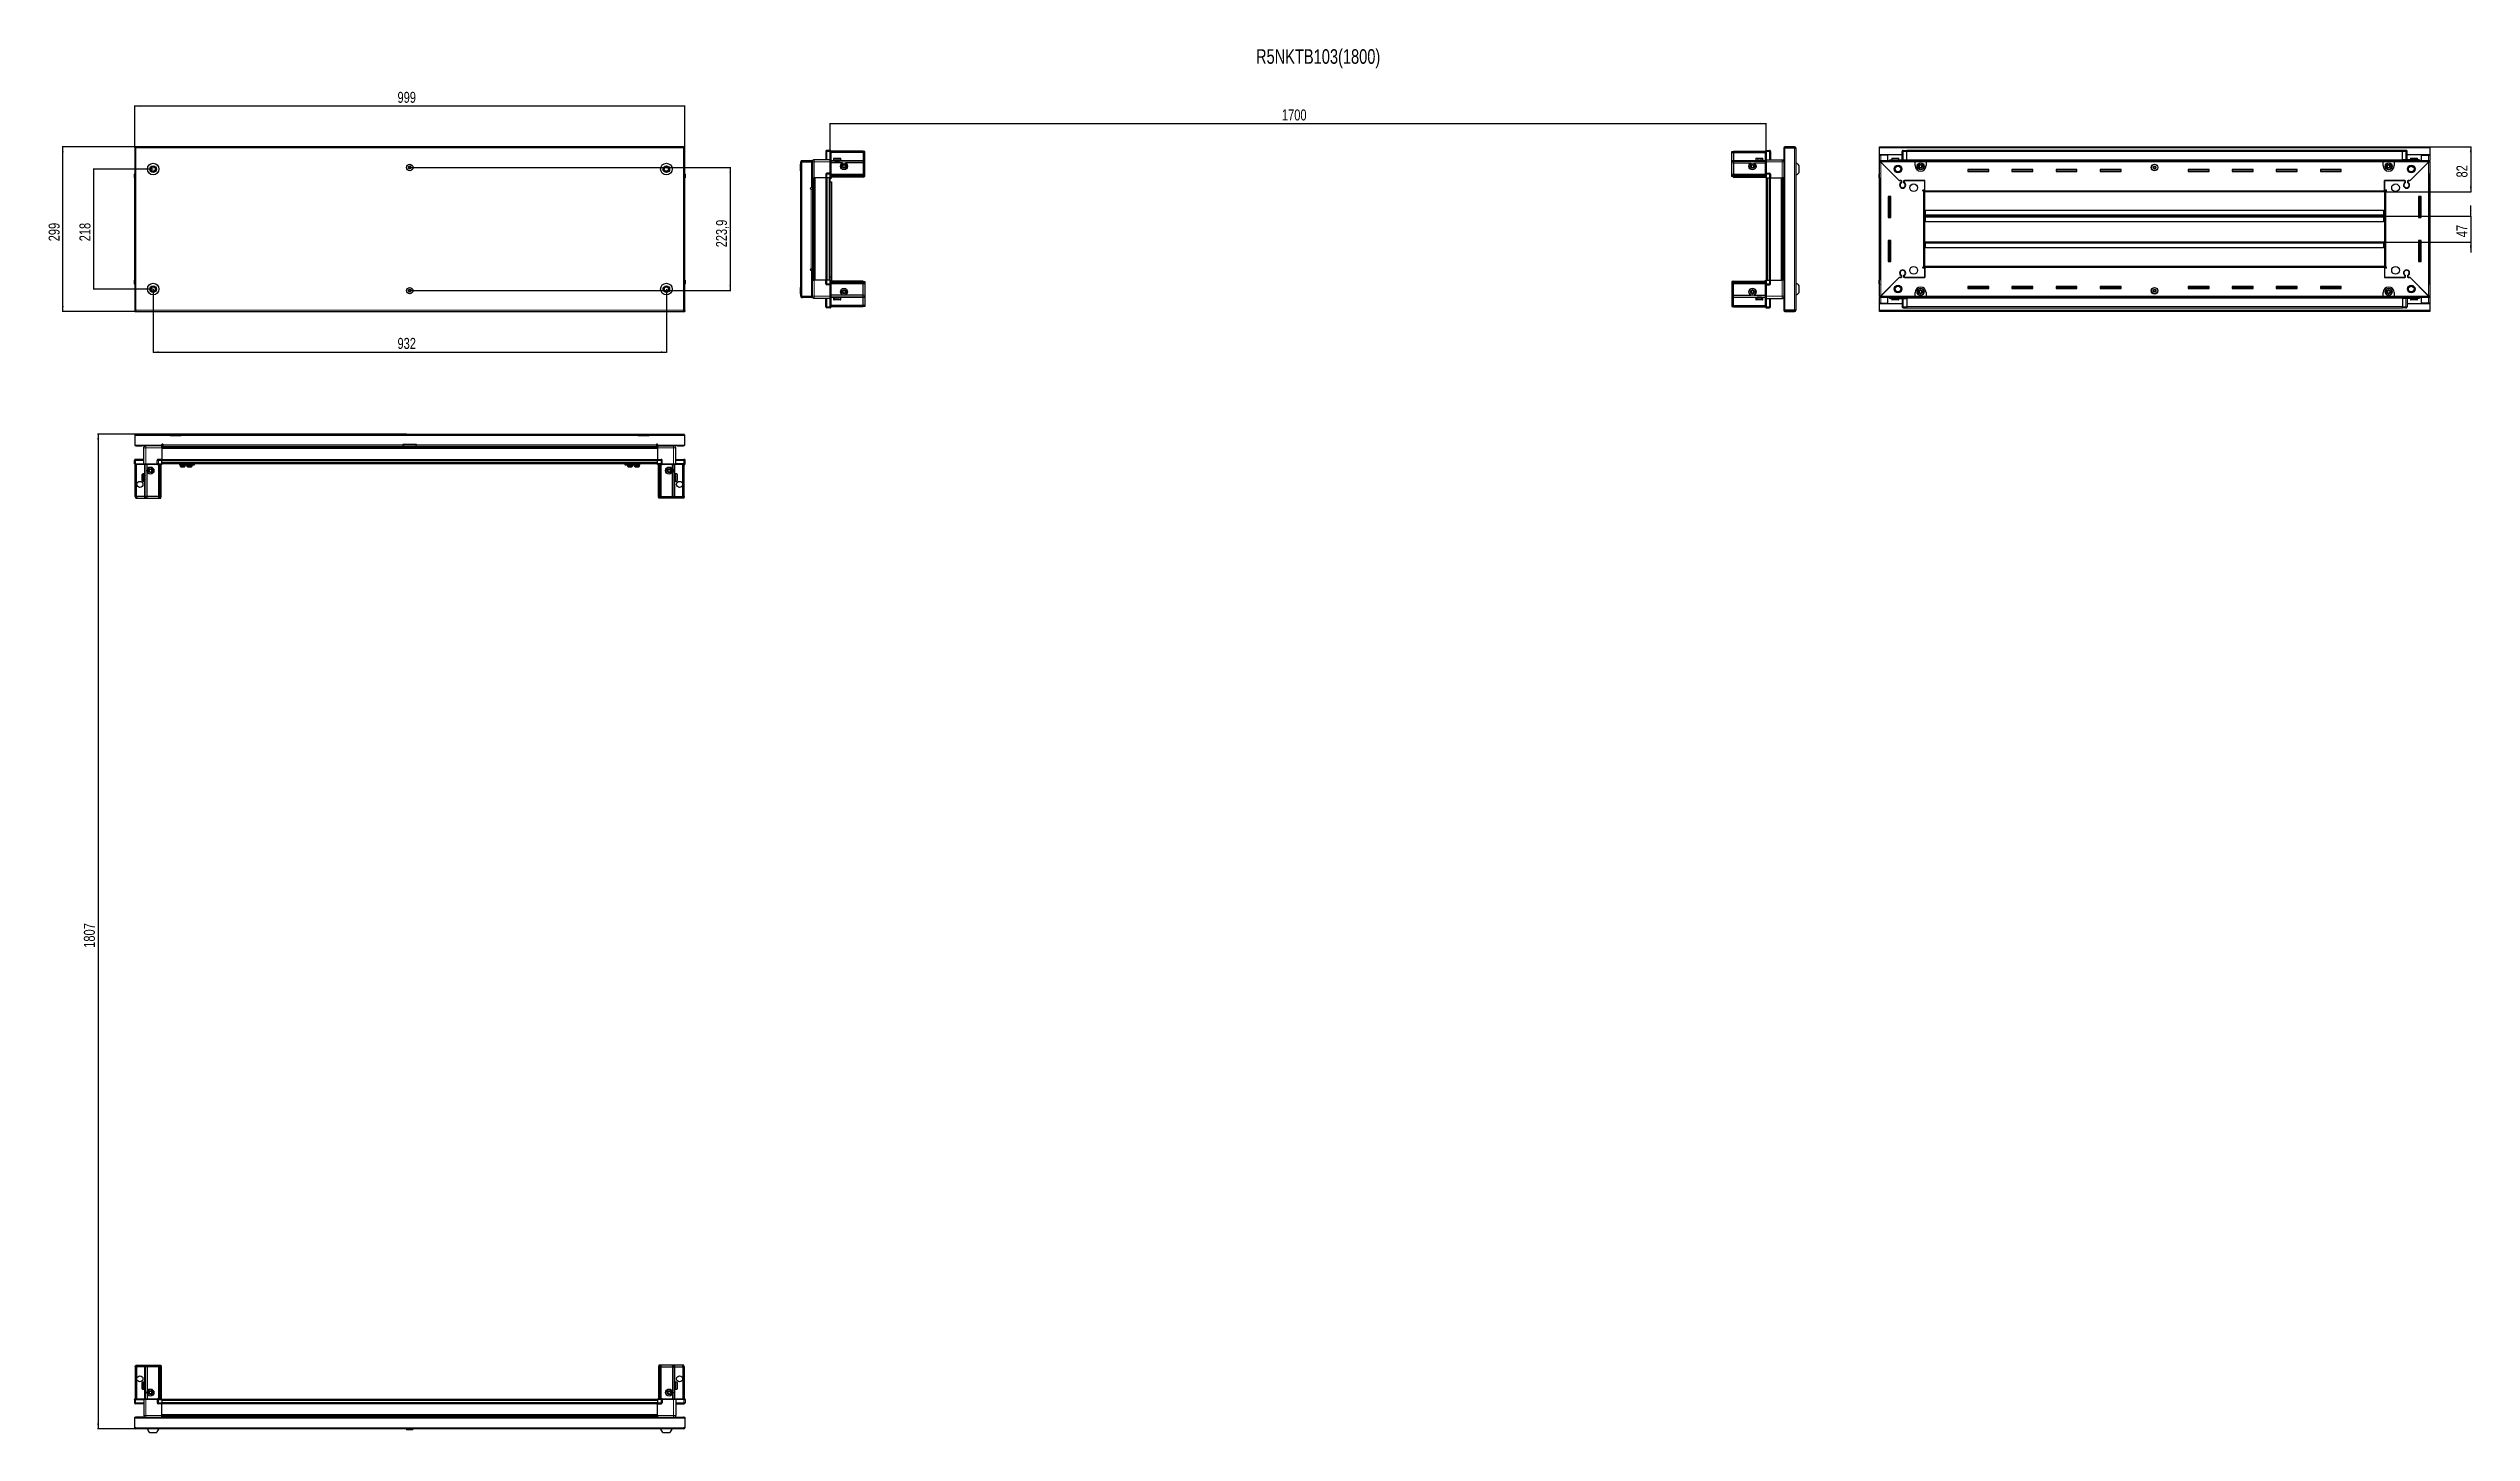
# Model space of a CAD drawing. Header units: millimetres. Extents: x 355 to 4756, y -1019 to 1495.
import ezdxf

# ---------------------------------------------------------------- set-up
doc = ezdxf.new("R2010")
doc.units = ezdxf.units.MM
doc.layers.add('FORMAT', color=7, linetype='Continuous')
doc.styles.add('SLDTEXTSTYLE0', font='TXT', dxfattribs={"width": 0.75})
doc.dimstyles.new('SLDDIMSTYLE0', dxfattribs={"dimtxt": 20, "dimasz": 10, "dimexe": 0, "dimexo": 0.0625, "dimgap": 5, "dimtad": 2, "dimdec": 1, "dimrnd": 1e-09, "dimzin": 12, "dimdsep": 46, "dimtxsty": 'SLDTEXTSTYLE0', "dimsah": 1, "dimcen": 0.09, "dimadec": 0, "dimazin": 3, "dimtfac": 1, "dimtofl": 0, "dimtmove": 0, "dimatfit": 3, "dimfxl": 0, "dimfrac": 2, "dimtolj": 1, "dimtzin": 12, "dimarcsym": 0})
doc.dimstyles.new('SLDDIMSTYLE1', dxfattribs={"dimtxt": 20, "dimasz": 10, "dimexe": 0, "dimexo": 0.0625, "dimgap": 5, "dimtad": 2, "dimdec": 1, "dimrnd": 1e-09, "dimzin": 12, "dimdsep": 46, "dimtxsty": 'SLDTEXTSTYLE0', "dimsah": 1, "dimcen": 0.09, "dimadec": 0, "dimazin": 3, "dimtfac": 1, "dimtmove": 0, "dimatfit": 0, "dimfxl": 0, "dimfrac": 2, "dimtolj": 1, "dimtzin": 12, "dimarcsym": 0})

msp = doc.modelspace()

# ---------------------------------------------------------------- texts
at = {"layer": 'FORMAT', "insert": (2548.25, 1493.67), "char_height": 26.4583, "attachment_point": 1, "style": 'SLDTEXTSTYLE0'}
msp.add_mtext('R5NKTB103(1800)', dxfattribs=at)

# ---------------------------------------------------------------- blocks, each defined once
blk = doc.blocks.new('_D')
at = {"layer": 'FORMAT'}
for p, q in [((511.9, 1316.5), (380.4, 1316.5)), ((381.4, 1017.5), (381.4, 1316.5)), ((511.9, 1017.5), (380.4, 1017.5))]:
    blk.add_line(p, q, dxfattribs=at)
for points in [[(381.4, 1316.5), (379.9, 1306.5), (382.9, 1306.5)], [(381.4, 1017.5), (382.9, 1027.5), (379.9, 1027.5)]]:
    blk.add_solid(points, dxfattribs=at)
at = {"layer": 'FORMAT', "insert": (355.6, 1144.8), "char_height": 20, "attachment_point": 1, "rotation": 90, "style": 'SLDTEXTSTYLE0'}
blk.add_mtext('299', dxfattribs=at)
blk = doc.blocks.new('_D_1')
at = {"layer": 'FORMAT'}
for p, q in [((511.9, 1316.5), (511.9, 1391.5)), ((1510.9, 1390.5), (511.9, 1390.5)), ((1510.9, 1316.5), (1510.9, 1391.5))]:
    blk.add_line(p, q, dxfattribs=at)
for points in [[(511.9, 1390.5), (521.9, 1389), (521.9, 1392)], [(1510.9, 1390.5), (1500.9, 1392), (1500.9, 1389)]]:
    blk.add_solid(points, dxfattribs=at)
at = {"layer": 'FORMAT', "insert": (989.2, 1416.3), "char_height": 20, "attachment_point": 1, "style": 'SLDTEXTSTYLE0'}
blk.add_mtext('999', dxfattribs=at)
blk = doc.blocks.new('_D_2')
at = {"layer": 'FORMAT'}
for p, q in [((545.4, 1058), (545.4, 942.5)), ((1477.4, 1058), (1477.4, 942.5)), ((545.4, 943.5), (1477.4, 943.5))]:
    blk.add_line(p, q, dxfattribs=at)
for points in [[(545.4, 943.5), (555.4, 942), (555.4, 945)], [(1477.4, 943.5), (1467.4, 945), (1467.4, 942)]]:
    blk.add_solid(points, dxfattribs=at)
at = {"layer": 'FORMAT', "insert": (989.2, 969.3), "char_height": 20, "attachment_point": 1, "style": 'SLDTEXTSTYLE0'}
blk.add_mtext('932', dxfattribs=at)
blk = doc.blocks.new('_D_3')
at = {"layer": 'FORMAT'}
for p, q in [((1011.4, 1279), (1594.4, 1279)), ((1593.4, 1279), (1593.4, 1055.2)), ((1011.4, 1055.2), (1594.4, 1055.2))]:
    blk.add_line(p, q, dxfattribs=at)
for points in [[(1593.4, 1279), (1591.9, 1269), (1594.9, 1269)], [(1593.4, 1055.2), (1594.9, 1065.2), (1591.9, 1065.2)]]:
    blk.add_solid(points, dxfattribs=at)
at = {"layer": 'FORMAT', "insert": (1567.6, 1133.8), "char_height": 20, "attachment_point": 1, "rotation": 90, "style": 'SLDTEXTSTYLE0'}
blk.add_mtext('223,9', dxfattribs=at)
blk = doc.blocks.new('_D_4')
at = {"layer": 'FORMAT'}
for p, q in [((545.4, 1276), (436.4, 1276)), ((437.4, 1276), (437.4, 1058)), ((545.4, 1058), (436.4, 1058))]:
    blk.add_line(p, q, dxfattribs=at)
for points in [[(437.4, 1276), (435.9, 1266), (438.9, 1266)], [(437.4, 1058), (438.9, 1068), (435.9, 1068)]]:
    blk.add_solid(points, dxfattribs=at)
at = {"layer": 'FORMAT', "insert": (411.6, 1144.8), "char_height": 20, "attachment_point": 1, "rotation": 90, "style": 'SLDTEXTSTYLE0'}
blk.add_mtext('218', dxfattribs=at)
blk = doc.blocks.new('_D_5')
at = {"layer": 'FORMAT'}
for p, q in [((1774.9, 1260), (1774.9, 1359.5)), ((1774.9, 1358.5), (3474.9, 1358.5)), ((3474.9, 1260), (3474.9, 1359.5))]:
    blk.add_line(p, q, dxfattribs=at)
for points in [[(1774.9, 1358.5), (1784.9, 1357), (1784.9, 1360)], [(3474.9, 1358.5), (3464.9, 1360), (3464.9, 1357)]]:
    blk.add_solid(points, dxfattribs=at)
at = {"layer": 'FORMAT', "insert": (2595.4, 1384.3), "char_height": 20, "attachment_point": 1, "style": 'SLDTEXTSTYLE0'}
blk.add_mtext('1700', dxfattribs=at)
blk = doc.blocks.new('_D_6')
at = {"layer": 'FORMAT'}
for p, q in [((4679.6, 1316.5), (4755.1, 1316.5)), ((4754.1, 1316.5), (4754.1, 1234.5)), ((4597.6, 1234.5), (4755.1, 1234.5))]:
    blk.add_line(p, q, dxfattribs=at)
for points in [[(4754.1, 1316.5), (4752.6, 1306.5), (4755.7, 1306.5)], [(4754.1, 1234.5), (4755.7, 1244.5), (4752.6, 1244.5)]]:
    blk.add_solid(points, dxfattribs=at)
at = {"layer": 'FORMAT', "insert": (4728.3, 1260.7), "char_height": 20, "attachment_point": 1, "rotation": 90, "style": 'SLDTEXTSTYLE0'}
blk.add_mtext('82', dxfattribs=at)
blk = doc.blocks.new('_D_7')
at = {"layer": 'FORMAT'}
for p, q in [((4596.6, 1190.5), (4755.1, 1190.5)), ((4754.1, 1190.5), (4754.1, 1209.7)), ((4754.1, 1190.5), (4754.1, 1143.5)), ((4596.6, 1143.5), (4755.1, 1143.5)), ((4754.1, 1143.5), (4754.1, 1124.3))]:
    blk.add_line(p, q, dxfattribs=at)
for points in [[(4754.1, 1190.5), (4755.7, 1200.5), (4752.6, 1200.5)], [(4754.1, 1143.5), (4752.6, 1133.5), (4755.7, 1133.5)]]:
    blk.add_solid(points, dxfattribs=at)
at = {"layer": 'FORMAT', "insert": (4728.3, 1152.2), "char_height": 20, "attachment_point": 1, "rotation": 90, "style": 'SLDTEXTSTYLE0'}
blk.add_mtext('47', dxfattribs=at)
blk = doc.blocks.new('_D_8')
at = {"layer": 'FORMAT'}
for p, q in [((1005.6, 794.5), (444.4, 794.5)), ((445.4, 794.5), (445.4, -1012.5)), ((514, -1012.5), (444.4, -1012.5))]:
    blk.add_line(p, q, dxfattribs=at)
for points in [[(445.4, 794.5), (443.9, 784.5), (446.9, 784.5)], [(445.4, -1012.5), (446.9, -1002.5), (443.9, -1002.5)]]:
    blk.add_solid(points, dxfattribs=at)
at = {"layer": 'FORMAT', "insert": (419.6, -138.5), "char_height": 20, "attachment_point": 1, "rotation": 90, "style": 'SLDTEXTSTYLE0'}
blk.add_mtext('1807', dxfattribs=at)

# ---------------------------------------------------------------- dimensions: what is measured, and where the dimension line sits
at = {"layer": 'FORMAT'}
dim = msp.add_linear_dim(base=(511.9, 1390.51), p1=(1510.9, 1316.51), p2=(511.9, 1316.51), dimstyle='SLDDIMSTYLE0', dxfattribs=at)
dim.commit()
dim.dimension.update_dxf_attribs({"geometry": '_D_1', "text_midpoint": (1011.4, 1390.51), "dimtype": 160})
for base, p1, p2, angle, dimstyle, picture, middle in [((3474.93, 1358.51), (1774.93, 1260.01), (3474.93, 1260.01), 0, 'SLDDIMSTYLE0', '_D_5', (2624.93, 1358.51)), ((381.4, 1316.51), (511.9, 1017.51), (511.9, 1316.51), 90, 'SLDDIMSTYLE0', '_D', (381.4, 1167.01)), ((1593.39618407, 1055.15584769), (1011.39582717, 1279.00584769), (1011.39582717, 1055.15584769), 90, 'SLDDIMSTYLE0', '_D_3', (1593.39618407, 1167.08084769)), ((4754.12, 1234.51), (4679.62, 1316.51), (4597.62, 1234.51), 90, 'SLDDIMSTYLE0', '_D_6', (4754.12, 1275.51)), ((437.4, 1058.01), (545.4, 1276.01), (545.4, 1058.01), 90, 'SLDDIMSTYLE0', '_D_4', (437.4, 1167.01)), ((4754.12, 1143.51), (4596.62, 1190.51), (4596.62, 1143.51), 90, 'SLDDIMSTYLE1', '_D_7', (4754.12, 1167.01)), ((1477.4, 943.51), (545.4, 1058.01), (1477.4, 1058.01), 0, 'SLDDIMSTYLE0', '_D_2', (1011.4, 943.51)), ((445.4, -1012.49), (1005.61, 794.51), (514, -1012.49), 90, 'SLDDIMSTYLE0', '_D_8', (445.4, -108.99))]:
    dim = msp.add_linear_dim(base=base, p1=p1, p2=p2, angle=angle, dimstyle=dimstyle, dxfattribs=at)
    dim.commit()
    dim.dimension.update_dxf_attribs({"geometry": picture, "text_midpoint": middle, "dimtype": 160})

# ---------------------------------------------------------------- linework, layer by layer
at = {"color": 7, "linetype": 'Continuous', "lineweight": 25}
for p, q in [((514, 1316.51), (511.9, 1316.51)), ((511.9, 1315.01), (511.9, 1316.51)), ((511.9, 1315.01), (514, 1315.01)), ((511.9, 1315.01), (511.9, 1314.41)), ((511.9, 1314.41), (511.9, 1019.61)), ((511.9, 1314.41), (514, 1314.41)), ((514, 1316.51), (514, 1314.41)), ((1508.8, 1316.51), (514, 1316.51)), ((1508.8, 1314.41), (1508.8, 1316.51)), ((1510.9, 1316.51), (1508.8, 1316.51)), ((1508.8, 1315.01), (1510.9, 1315.01)), ((1508.8, 1314.41), (1510.9, 1314.41)), ((1510.9, 1315.01), (1510.9, 1316.51)), ((1510.9, 1314.41), (1510.9, 1315.01)), ((1510.9, 1019.61), (1510.9, 1314.41)), ((1721.58, 1284.64), (1721.28, 1284.64)), ((1721.28, 1273.07), (1721.28, 1284.64)), ((1723.08, 1289.16), (1721.58, 1289.16)), ((1721.58, 1288.66), (1721.58, 1289.16)), ((1721.58, 1045.36), (1721.58, 1288.66)), ((1723.68, 1289.76), (1723.68, 1291.26)), ((1723.68, 1291.26), (1724.58, 1291.26)), ((1723.68, 1289.76), (1724.58, 1289.76)), ((1723.68, 1289.26), (1741.08, 1289.26)), ((1724.58, 1289.76), (1724.58, 1291.26)), ((1724.58, 1291.26), (1741.08, 1291.26)), ((1724.58, 1289.76), (1741.08, 1289.76)), ((1741.08, 1289.76), (1741.08, 1291.26)), ((1742.58, 1289.26), (1741.08, 1289.26)), ((1741.08, 1289.26), (1741.08, 1241.76)), ((1742.58, 1289.01), (1742.58, 1260.01)), ((1775.08, 1293.01), (1746.08, 1293.01)), ((1767.08, 1308.01), (1767.08, 1293.01)), ((1775.08, 1310.01), (1769.08, 1310.01)), ((1775.08, 1310.01), (1775.41, 1310.01)), ((1775.08, 1310.01), (1775.08, 1308.01)), ((1775.08, 1293.21), (1775.08, 1308.01)), ((1775.08, 1293.21), (1775.08, 1308.01)), ((1775.08, 1293.01), (1775.08, 1293.21)), ((1775.08, 1293.01), (1776.28, 1293.01)), ((1775.08, 1289.01), (1775.08, 1293.01)), ((1775.08, 1268.71), (1775.08, 1289.01)), ((1776.28, 1309.51), (1775.41, 1310.01)), ((1776.28, 1308.01), (1776.28, 1309.51)), ((1834.58, 1308.51), (1776.28, 1308.51)), ((1776.28, 1308.01), (1776.28, 1293.21)), ((1834.58, 1306.01), (1776.28, 1306.01)), ((1776.28, 1293.21), (1776.28, 1293.01)), ((1776.28, 1293.01), (1776.28, 1289.01)), ((1834.58, 1290.51), (1776.28, 1290.51)), ((1776.28, 1289.01), (1776.28, 1268.71)), ((1797.58, 1287.01), (1776.28, 1287.01)), ((1781.08, 1294.91), (1781.08, 1292.51)), ((1781.08, 1292.51), (1781.08, 1292.01)), ((1781.08, 1292.01), (1781.21, 1292.01)), ((1781.41, 1292.51), (1781.21, 1292.51)), ((1781.21, 1292.51), (1781.21, 1292.01)), ((1781.21, 1292.01), (1781.41, 1292.01)), ((1781.41, 1292.51), (1781.41, 1292.01)), ((1781.41, 1292.01), (1781.93, 1292.01)), ((1781.88, 1295.71), (1789.05, 1295.71)), ((1782.33, 1292.51), (1781.93, 1292.51)), ((1781.93, 1292.51), (1781.93, 1292.01)), ((1781.93, 1292.01), (1782.33, 1292.01)), ((1782.33, 1292.51), (1782.33, 1292.01)), ((1782.33, 1292.01), (1783.2, 1292.01)), ((1783.18, 1292.01), (1783.18, 1291.91)), ((1783.18, 1291.91), (1791.98, 1291.91)), ((1783.78, 1292.51), (1783.2, 1292.51)), ((1783.2, 1292.51), (1783.2, 1292.01)), ((1783.2, 1292.01), (1783.78, 1292.01)), ((1783.58, 1291.51), (1784.27, 1291.02)), ((1783.58, 1291.51), (1788.61, 1291.51)), ((1784.27, 1291.02), (1783.58, 1290.54)), ((1783.58, 1290.54), (1783.58, 1290.51)), ((1783.58, 1290.54), (1788.61, 1290.54)), ((1783.78, 1292.51), (1783.78, 1292.01)), ((1783.78, 1292.01), (1784.9, 1292.01)), ((1784.27, 1291.02), (1788.43, 1291.02)), ((1785.59, 1292.51), (1784.9, 1292.51)), ((1784.9, 1292.51), (1784.9, 1292.01)), ((1784.9, 1292.01), (1785.59, 1292.01)), ((1785.59, 1292.51), (1785.59, 1292.01)), ((1785.59, 1292.01), (1786.86, 1292.01)), ((1787.6, 1292.51), (1786.86, 1292.51)), ((1786.86, 1292.51), (1786.86, 1292.01)), ((1786.86, 1292.01), (1787.1, 1292.01)), ((1787.1, 1292.51), (1787.1, 1292.01)), ((1787.59, 1292.51), (1787.59, 1292.01)), ((1787.59, 1292.01), (1787.6, 1292.01)), ((1787.6, 1292.51), (1787.6, 1292.01)), ((1787.6, 1292.01), (1788.89, 1292.01)), ((1788.43, 1291.02), (1790.89, 1291.02)), ((1788.61, 1291.51), (1791.58, 1291.51)), ((1788.61, 1290.54), (1791.58, 1290.54)), ((1789.61, 1292.51), (1788.89, 1292.51)), ((1788.89, 1292.51), (1788.89, 1292.01)), ((1788.95, 1292.51), (1788.95, 1292.01)), ((1788.95, 1292.01), (1789.61, 1292.01)), ((1789.05, 1295.71), (1793.28, 1295.71)), ((1789.61, 1292.51), (1789.61, 1292.01)), ((1789.61, 1292.01), (1790.8, 1292.01)), ((1791.42, 1292.51), (1790.8, 1292.51)), ((1790.8, 1292.51), (1790.8, 1292.01)), ((1790.8, 1292.01), (1791.42, 1292.01)), ((1790.89, 1291.02), (1791.58, 1291.51)), ((1791.58, 1290.54), (1790.89, 1291.02)), ((1791.42, 1292.51), (1791.42, 1292.01)), ((1791.42, 1292.01), (1792.39, 1292.01)), ((1791.58, 1290.51), (1791.58, 1290.54)), ((1791.98, 1291.91), (1791.98, 1292.01)), ((1792.85, 1292.51), (1792.39, 1292.51)), ((1792.39, 1292.51), (1792.39, 1292.01)), ((1792.39, 1292.01), (1792.85, 1292.01)), ((1792.85, 1292.51), (1792.85, 1292.01)), ((1792.85, 1292.01), (1793.5, 1292.01)), ((1793.77, 1292.51), (1793.5, 1292.51)), ((1793.5, 1292.51), (1793.5, 1292.01)), ((1793.5, 1292.01), (1793.77, 1292.01)), ((1793.77, 1292.51), (1793.77, 1292.01)), ((1793.77, 1292.01), (1794.04, 1292.01)), ((1794.08, 1292.51), (1794.04, 1292.51)), ((1794.04, 1292.51), (1794.04, 1292.01)), ((1794.04, 1292.01), (1794.08, 1292.01)), ((1794.08, 1292.51), (1794.08, 1294.91)), ((1794.08, 1292.51), (1794.08, 1292.01)), ((1834.58, 1287.01), (1802.58, 1287.01)), ((1834.58, 1308.51), (1834.58, 1306.01)), ((1837.58, 1307.7), (1834.58, 1308.51)), ((1834.58, 1306.01), (1834.58, 1291.51)), ((1837.58, 1305.85), (1834.58, 1306.01)), ((1834.58, 1291.51), (1834.58, 1290.51)), ((1834.58, 1290.51), (1834.58, 1287.01)), ((1837.58, 1289.7), (1834.58, 1290.51)), ((1834.58, 1287.01), (1834.58, 1266.51)), ((1834.58, 1287.01), (1837.58, 1286.67)), ((1837.58, 1305.85), (1837.58, 1307.7)), ((1837.58, 1291.51), (1837.58, 1305.85)), ((1837.58, 1289.7), (1837.58, 1291.51)), ((1837.58, 1286.67), (1837.58, 1289.7)), ((1837.58, 1266.51), (1837.58, 1286.67)), ((3412.28, 1307.7), (3415.28, 1308.51)), ((3412.28, 1305.85), (3412.28, 1307.7)), ((3412.28, 1305.85), (3415.28, 1306.01)), ((3412.28, 1291.51), (3412.28, 1305.85)), ((3412.28, 1289.7), (3412.28, 1291.51)), ((3412.28, 1289.7), (3415.28, 1290.51)), ((3412.28, 1286.67), (3412.28, 1289.7)), ((3415.28, 1287.01), (3412.28, 1286.67)), ((3412.28, 1266.51), (3412.28, 1286.67)), ((3415.28, 1308.51), (3415.28, 1306.01)), ((3415.28, 1308.51), (3473.58, 1308.51)), ((3415.28, 1306.01), (3415.28, 1291.51)), ((3415.28, 1306.01), (3473.58, 1306.01)), ((3415.28, 1291.51), (3415.28, 1290.51)), ((3415.28, 1290.51), (3415.28, 1287.01)), ((3415.28, 1290.51), (3473.58, 1290.51)), ((3415.28, 1287.01), (3415.28, 1266.51)), ((3415.28, 1287.01), (3447.28, 1287.01)), ((3452.28, 1287.01), (3473.58, 1287.01)), ((3455.78, 1294.91), (3455.78, 1292.01)), ((3455.78, 1292.01), (3455.82, 1292.01)), ((3455.94, 1292.51), (3455.82, 1292.51)), ((3455.82, 1292.51), (3455.82, 1292.01)), ((3455.82, 1292.01), (3455.94, 1292.01)), ((3455.94, 1292.51), (3455.94, 1292.01)), ((3455.94, 1292.01), (3456.35, 1292.01)), ((3456.69, 1292.51), (3456.35, 1292.51)), ((3456.35, 1292.51), (3456.35, 1292.01)), ((3456.35, 1292.01), (3456.69, 1292.01)), ((3456.58, 1295.71), (3467.98, 1295.71)), ((3456.69, 1292.51), (3456.69, 1292.01)), ((3456.69, 1292.01), (3457.46, 1292.01)), ((3457.99, 1292.51), (3457.46, 1292.51)), ((3457.46, 1292.51), (3457.46, 1292.01)), ((3457.46, 1292.01), (3457.99, 1292.01)), ((3457.88, 1292.01), (3457.88, 1291.91)), ((3457.88, 1291.91), (3466.68, 1291.91)), ((3457.99, 1292.51), (3457.99, 1292.01)), ((3457.99, 1292.01), (3459.04, 1292.01)), ((3458.28, 1291.51), (3458.97, 1291.02)), ((3458.28, 1291.51), (3466.28, 1291.51)), ((3458.97, 1291.02), (3458.28, 1290.54)), ((3458.28, 1290.54), (3458.28, 1290.51)), ((3458.28, 1290.54), (3466.28, 1290.54)), ((3458.97, 1291.02), (3465.59, 1291.02)), ((3459.7, 1292.51), (3459.04, 1292.51)), ((3459.04, 1292.51), (3459.04, 1292.01)), ((3459.04, 1292.01), (3459.7, 1292.01)), ((3459.7, 1292.51), (3459.7, 1292.01)), ((3459.7, 1292.01), (3460.94, 1292.01)), ((3461.67, 1292.51), (3460.94, 1292.51)), ((3460.94, 1292.51), (3460.94, 1292.01)), ((3460.94, 1292.01), (3461.37, 1292.01)), ((3461.37, 1292.51), (3461.37, 1292.01)), ((3461.67, 1292.51), (3461.67, 1292.01)), ((3461.67, 1292.01), (3462.97, 1292.01)), ((3463.7, 1292.51), (3462.97, 1292.51)), ((3462.97, 1292.51), (3462.97, 1292.01)), ((3463.24, 1292.51), (3463.24, 1292.01)), ((3463.24, 1292.01), (3463.7, 1292.01)), ((3463.7, 1292.51), (3463.7, 1292.01)), ((3463.7, 1292.01), (3464.94, 1292.01)), ((3465.59, 1292.51), (3464.94, 1292.51)), ((3464.94, 1292.51), (3464.94, 1292.01)), ((3464.94, 1292.01), (3465.59, 1292.01)), ((3465.59, 1292.51), (3465.59, 1292.01)), ((3465.59, 1292.01), (3466.64, 1292.01)), ((3465.59, 1291.02), (3466.28, 1291.51)), ((3466.28, 1290.54), (3465.59, 1291.02)), ((3466.28, 1290.51), (3466.28, 1290.54)), ((3467.16, 1292.51), (3466.64, 1292.51)), ((3466.64, 1292.51), (3466.64, 1292.01)), ((3466.64, 1292.01), (3467.16, 1292.01)), ((3466.68, 1291.91), (3466.68, 1292.01)), ((3467.16, 1292.51), (3467.16, 1292.01)), ((3467.16, 1292.01), (3467.92, 1292.01)), ((3468.25, 1292.51), (3467.92, 1292.51)), ((3467.92, 1292.51), (3467.92, 1292.01)), ((3467.92, 1292.01), (3468.25, 1292.01)), ((3468.25, 1292.51), (3468.25, 1292.01)), ((3468.25, 1292.01), (3468.64, 1292.01)), ((3468.75, 1292.51), (3468.64, 1292.51)), ((3468.64, 1292.51), (3468.64, 1292.01)), ((3468.64, 1292.01), (3468.75, 1292.01)), ((3468.75, 1292.51), (3468.75, 1292.01)), ((3468.75, 1292.01), (3468.78, 1292.01)), ((3468.78, 1292.01), (3468.78, 1294.91)), ((3474.45, 1310.01), (3473.58, 1309.51)), ((3474.45, 1310.01), (3473.58, 1309.51)), ((3473.58, 1309.51), (3473.58, 1308.01)), ((3473.58, 1293.21), (3473.58, 1308.01)), ((3473.58, 1293.01), (3473.58, 1293.21)), ((3474.78, 1293.01), (3473.58, 1293.01)), ((3473.58, 1289.01), (3473.58, 1293.01)), ((3473.58, 1268.71), (3473.58, 1289.01)), ((3474.78, 1310.01), (3474.45, 1310.01)), ((3474.78, 1310.01), (3474.45, 1310.01)), ((3474.78, 1308.01), (3474.78, 1310.01)), ((3474.78, 1310.01), (3474.78, 1310.01)), ((3474.78, 1310.01), (3480.78, 1310.01)), ((3474.78, 1308.01), (3474.78, 1293.21)), ((3474.78, 1293.21), (3474.78, 1293.01)), ((3474.78, 1293.01), (3474.78, 1289.01)), ((3474.78, 1293.01), (3503.78, 1293.01)), ((3474.78, 1289.01), (3474.78, 1268.71)), ((3482.78, 1308.01), (3482.78, 1293.01)), ((3506.68, 1301.51), (3506.68, 1032.51)), ((3506.68, 1301.51), (3508.78, 1301.51)), ((3506.78, 1314.41), (3506.78, 1302.01)), ((3506.78, 1302.01), (3508.28, 1302.01)), ((3508.28, 1314.41), (3508.28, 1302.01)), ((3508.78, 1314.41), (3526.18, 1314.41)), ((3508.78, 1301.51), (3508.78, 1314.41)), ((3526.18, 1316.51), (3508.88, 1316.51)), ((3526.18, 1315.01), (3508.88, 1315.01)), ((3526.18, 1315.01), (3526.18, 1316.51)), ((3526.18, 1314.41), (3528.28, 1314.41)), ((3528.28, 1314.41), (3528.28, 1019.61)), ((3534.88, 1270.01), (3534.88, 1282.01)), ((3680.62, 1314.41), (3680.62, 1316.51)), ((3680.62, 1316.51), (4679.62, 1316.51)), ((3680.62, 1302.01), (3680.62, 1314.41)), ((3721.62, 1302.01), (3680.62, 1302.01)), ((3680.62, 1301.51), (3680.62, 1302.01)), ((3680.62, 1301.51), (3682.72, 1301.51)), ((3680.62, 1291.26), (3680.62, 1301.51)), ((3680.62, 1289.76), (3680.62, 1291.26)), ((3680.62, 1291.26), (3681.62, 1291.26)), ((3680.62, 1289.26), (3680.62, 1289.76)), ((3680.62, 1289.76), (3681.62, 1289.76)), ((3680.62, 1044.76), (3680.62, 1289.26)), ((3682.12, 1289.26), (3680.62, 1289.26)), ((3681.62, 1291.26), (3745.12, 1291.26)), ((3681.62, 1289.76), (3681.62, 1291.26)), ((3682.12, 1301.51), (3682.12, 1302.01)), ((3682.22, 1289.16), (3716.12, 1255.26)), ((3695.62, 1301.51), (3682.72, 1301.51)), ((3716.82, 1254.56), (3682.72, 1288.66)), ((3695.62, 1291.26), (3695.62, 1301.51)), ((3701.12, 1293.01), (3730.12, 1293.01)), ((3702.62, 1294.91), (3702.62, 1293.01)), ((3703.42, 1295.71), (3714.82, 1295.71)), ((3715.62, 1293.01), (3715.62, 1294.91)), ((3721.62, 1293.01), (3721.62, 1308.01)), ((3722.3, 1309.51), (3722.3, 1309.51)), ((3723.62, 1310.01), (3730.12, 1310.01)), ((3723.62, 1310.01), (3730.12, 1310.01)), ((3730.04, 1291.26), (3730.12, 1292.97)), ((3730.12, 1310.01), (3730.12, 1310.01)), ((3730.12, 1310.01), (3730.12, 1310.01)), ((3730.12, 1310.01), (3730.12, 1308.01)), ((4630.12, 1309.86), (3730.12, 1309.86)), ((3730.12, 1293.01), (3730.12, 1308.01)), ((3730.12, 1293.01), (3730.12, 1292.51)), ((3730.12, 1291.86), (4630.12, 1291.86)), ((3745.12, 1289.16), (3745.12, 1291.26)), ((3745.12, 1291.26), (3765.12, 1291.26)), ((3745.12, 1289.76), (3765.12, 1289.76)), ((3745.12, 1282.26), (3745.12, 1289.16)), ((3765.12, 1291.26), (4595.12, 1291.26)), ((3765.12, 1291.26), (3765.12, 1289.16)), ((3765.12, 1289.16), (3765.12, 1282.26)), ((4595.12, 1289.16), (4595.12, 1291.26)), ((4595.12, 1291.26), (4615.12, 1291.26)), ((4595.12, 1289.76), (4615.12, 1289.76)), ((4595.12, 1282.26), (4595.12, 1289.16)), ((4615.12, 1291.26), (4615.12, 1289.16)), ((4615.12, 1291.26), (4678.62, 1291.26)), ((4615.12, 1289.16), (4615.12, 1282.26)), ((4630.12, 1310.01), (4630.12, 1310.01)), ((4636.62, 1310.01), (4630.12, 1310.01)), ((4636.62, 1310.01), (4630.12, 1310.01)), ((4630.12, 1310.01), (4630.12, 1308.01)), ((4630.12, 1293.01), (4630.12, 1308.01)), ((4659.12, 1293.01), (4630.12, 1293.01)), ((4630.12, 1293.01), (4630.12, 1292.51)), ((4630.12, 1292.97), (4630.19, 1291.26)), ((4638.62, 1308.01), (4638.62, 1308.01)), ((4638.62, 1293.01), (4638.62, 1308.01)), ((4679.62, 1302.01), (4638.62, 1302.01)), ((4677.52, 1288.66), (4643.42, 1254.56)), ((4644.12, 1255.26), (4678.02, 1289.16)), ((4644.62, 1294.91), (4644.62, 1293.01)), ((4645.42, 1295.71), (4656.82, 1295.71)), ((4657.62, 1293.01), (4657.62, 1294.91)), ((4664.62, 1291.26), (4664.62, 1301.51)), ((4664.62, 1301.51), (4677.52, 1301.51)), ((4677.52, 1301.51), (4679.62, 1301.51)), ((4678.12, 1301.51), (4678.12, 1302.01)), ((4678.12, 1289.26), (4679.62, 1289.26)), ((4678.62, 1289.76), (4678.62, 1291.26)), ((4678.62, 1291.26), (4679.62, 1291.26)), ((4678.62, 1289.76), (4679.62, 1289.76)), ((4679.62, 1316.51), (4679.62, 1314.41)), ((4679.62, 1314.41), (4679.62, 1302.01)), ((4679.62, 1301.51), (4679.62, 1302.01)), ((4679.62, 1301.51), (4679.62, 1291.26)), ((4679.62, 1289.76), (4679.62, 1291.26)), ((4679.62, 1289.76), (4679.62, 1289.26)), ((4679.62, 1289.26), (4679.62, 1044.76)), ((511.4, 1266.51), (511.4, 1260.01)), ((511.4, 1260.01), (511.4, 1266.51)), ((511.4, 1260.01), (511.4, 1260.01)), ((511.9, 1260.01), (511.4, 1260.01)), ((511.55, 1260.01), (511.55, 1074.01)), ((1510.9, 1267.83), (1510.9, 1267.83)), ((1510.9, 1260.01), (1511.4, 1260.01)), ((1511.25, 1074.01), (1511.25, 1260.01)), ((1511.4, 1266.51), (1511.4, 1260.01)), ((1511.4, 1260.01), (1511.4, 1266.51)), ((1511.4, 1260.01), (1511.4, 1260.01)), ((1511.4, 1260.01), (1511.4, 1260.01)), ((1721.28, 1273.07), (1721.58, 1273.07)), ((1741.08, 1241.76), (1739.73, 1241.76)), ((1739.73, 1239.76), (1740.48, 1239.76)), ((1740.48, 1239.76), (1742.58, 1239.76)), ((1741.08, 1262.76), (1742.58, 1262.76)), ((1742.58, 1260.01), (1741.08, 1260.01)), ((1742.58, 1239.76), (1742.58, 1094.26)), ((1743.23, 1074.01), (1743.23, 1260.01)), ((1745.02, 1260.01), (1745.02, 1074.01)), ((1745.06, 1260.01), (1745.06, 1074.01)), ((1767.08, 1260.01), (1746.08, 1260.01)), ((1767.08, 1266.51), (1767.08, 1260.01)), ((1767.08, 1260.01), (1769.08, 1260.01)), ((1767.73, 1074.01), (1767.73, 1260.01)), ((1775.08, 1268.51), (1769.08, 1268.51)), ((1775.08, 1260.01), (1769.08, 1260.01)), ((1774.93, 1074.01), (1774.93, 1260.01)), ((1774.93, 1253.01), (1777.43, 1253.01)), ((1775.08, 1268.51), (1775.08, 1268.71)), ((1775.08, 1268.51), (1775.08, 1266.51)), ((1775.08, 1268.51), (1776.28, 1268.51)), ((1775.08, 1260.01), (1775.08, 1266.51)), ((1775.08, 1260.01), (1775.08, 1266.51)), ((1775.08, 1260.01), (1775.41, 1260.01)), ((1775.08, 1260.01), (1775.08, 1260.01)), ((1775.41, 1260.01), (1775.41, 1266.51)), ((1776.28, 1260.01), (1775.41, 1260.01)), ((1775.41, 1260.01), (1775.41, 1260.01)), ((1776.28, 1268.71), (1776.28, 1268.51)), ((1776.28, 1267.83), (1776.28, 1268.51)), ((1776.28, 1267.83), (1776.28, 1260.01)), ((1834.58, 1265.51), (1776.28, 1265.51)), ((1834.58, 1264.51), (1776.28, 1264.51)), ((1834.58, 1263.01), (1776.28, 1263.01)), ((1834.58, 1261.51), (1776.28, 1261.51)), ((1777.43, 1253.01), (1777.43, 1079.51)), ((1834.58, 1266.51), (1834.58, 1265.51)), ((1834.58, 1265.51), (1834.58, 1264.51)), ((1834.58, 1265.51), (1837.58, 1264.7)), ((1834.58, 1264.51), (1834.58, 1263.01)), ((1834.58, 1264.51), (1837.58, 1263.96)), ((1834.58, 1263.01), (1837.58, 1263.46)), ((1834.58, 1263.01), (1834.58, 1261.51)), ((1834.58, 1261.51), (1837.58, 1262.31)), ((1837.58, 1264.7), (1837.58, 1266.51)), ((1837.58, 1263.96), (1837.58, 1264.7)), ((1837.58, 1263.46), (1837.58, 1263.96)), ((1837.58, 1262.31), (1837.58, 1263.46)), ((3412.28, 1264.7), (3412.28, 1266.51)), ((3415.28, 1265.51), (3412.28, 1264.7)), ((3412.28, 1263.96), (3412.28, 1264.7)), ((3415.28, 1264.51), (3412.28, 1263.96)), ((3412.28, 1263.46), (3412.28, 1263.96)), ((3412.28, 1262.31), (3412.28, 1263.46)), ((3415.28, 1263.01), (3412.28, 1263.46)), ((3415.28, 1261.51), (3412.28, 1262.31)), ((3415.28, 1266.51), (3415.28, 1265.51)), ((3415.28, 1265.51), (3415.28, 1264.51)), ((3415.28, 1265.51), (3473.58, 1265.51)), ((3415.28, 1264.51), (3415.28, 1263.01)), ((3415.28, 1264.51), (3473.58, 1264.51)), ((3415.28, 1263.01), (3473.58, 1263.01)), ((3415.28, 1263.01), (3415.28, 1261.51)), ((3415.28, 1261.51), (3473.58, 1261.51)), ((3473.58, 1268.51), (3473.58, 1268.71)), ((3474.78, 1268.51), (3473.58, 1268.51)), ((3473.58, 1268.51), (3473.58, 1267.83)), ((3473.58, 1260.01), (3473.58, 1267.83)), ((3474.45, 1260.01), (3473.58, 1260.01)), ((3474.45, 1266.51), (3474.45, 1260.01)), ((3474.78, 1260.01), (3474.45, 1260.01)), ((3474.78, 1268.71), (3474.78, 1268.51)), ((3474.78, 1266.51), (3474.78, 1268.51)), ((3474.78, 1268.51), (3480.78, 1268.51)), ((3474.78, 1266.51), (3474.78, 1268.51)), ((3474.78, 1266.51), (3474.78, 1260.01)), ((3474.78, 1260.01), (3480.78, 1260.01)), ((3474.93, 1260.01), (3474.93, 1074.01)), ((3482.78, 1260.01), (3480.78, 1260.01)), ((3482.13, 1260.01), (3482.13, 1074.01)), ((3482.78, 1266.51), (3482.78, 1260.01)), ((3482.78, 1260.01), (3503.78, 1260.01)), ((3504.8, 1074.01), (3504.8, 1260.01)), ((3504.84, 1074.01), (3504.84, 1260.01)), ((3506.63, 1260.01), (3506.63, 1074.01)), ((3680.12, 1266.51), (3680.12, 1260.01)), ((3680.12, 1260.01), (3680.12, 1266.51)), ((3680.12, 1260.01), (3680.12, 1260.01)), ((3680.62, 1260.01), (3680.12, 1260.01)), ((3680.27, 1260.01), (3680.27, 1074.01)), ((3716.12, 1255.26), (3720.32, 1255.26)), ((3717.52, 1255.26), (3716.82, 1254.56)), ((3719.62, 1255.26), (3717.52, 1255.26)), ((3719.62, 1255.26), (3719.62, 1251.37)), ((3720.32, 1255.26), (3720.32, 1250.97)), ((3720.62, 1242.39), (3720.62, 1241.63)), ((3724.92, 1255.26), (3762.62, 1255.26)), ((3724.92, 1250.97), (3724.92, 1255.26)), ((3725.62, 1251.37), (3725.62, 1255.26)), ((3762.62, 1255.26), (3725.62, 1255.26)), ((3759.77, 1238.01), (3762.62, 1238.01)), ((3760.52, 1236.01), (3759.77, 1236.01)), ((3760.52, 1236.01), (3762.62, 1236.01)), ((3762.62, 1237.01), (3760.62, 1237.01)), ((3760.62, 1237.01), (3760.62, 1236.01)), ((3762.62, 1238.01), (3762.62, 1255.26)), ((3762.62, 1236.61), (3762.62, 1255.26)), ((3762.62, 1234.51), (3762.62, 1236.61)), ((3762.62, 1099.51), (3762.62, 1234.51)), ((4597.62, 1234.51), (3762.62, 1234.51)), ((3879.12, 1275.01), (3841.12, 1275.01)), ((3841.12, 1275.01), (3841.12, 1271.51)), ((3879.12, 1272.26), (3841.12, 1272.26)), ((3841.12, 1271.51), (3879.12, 1271.51)), ((3879.12, 1271.51), (3879.12, 1275.01)), ((3959.12, 1275.01), (3921.12, 1275.01)), ((3921.12, 1275.01), (3921.12, 1271.51)), ((3959.12, 1272.26), (3921.12, 1272.26)), ((3921.12, 1271.51), (3959.12, 1271.51)), ((3959.12, 1271.51), (3959.12, 1275.01)), ((4039.12, 1275.01), (4001.12, 1275.01)), ((4001.12, 1275.01), (4001.12, 1271.51)), ((4039.12, 1272.26), (4001.12, 1272.26)), ((4001.12, 1271.51), (4039.12, 1271.51)), ((4039.12, 1271.51), (4039.12, 1275.01)), ((4119.12, 1275.01), (4081.12, 1275.01)), ((4081.12, 1275.01), (4081.12, 1271.51)), ((4119.12, 1272.26), (4081.12, 1272.26)), ((4081.12, 1271.51), (4119.12, 1271.51)), ((4119.12, 1271.51), (4119.12, 1275.01)), ((4279.12, 1275.01), (4241.12, 1275.01)), ((4241.12, 1275.01), (4241.12, 1271.51)), ((4279.12, 1272.26), (4241.12, 1272.26)), ((4241.12, 1271.51), (4279.12, 1271.51)), ((4279.12, 1271.51), (4279.12, 1275.01)), ((4359.12, 1275.01), (4321.12, 1275.01)), ((4321.12, 1275.01), (4321.12, 1271.51)), ((4359.12, 1272.26), (4321.12, 1272.26)), ((4321.12, 1271.51), (4359.12, 1271.51)), ((4359.12, 1271.51), (4359.12, 1275.01)), ((4439.12, 1275.01), (4401.12, 1275.01)), ((4401.12, 1275.01), (4401.12, 1271.51)), ((4439.12, 1272.26), (4401.12, 1272.26)), ((4401.12, 1271.51), (4439.12, 1271.51)), ((4439.12, 1271.51), (4439.12, 1275.01)), ((4519.12, 1275.01), (4481.12, 1275.01)), ((4481.12, 1275.01), (4481.12, 1271.51)), ((4519.12, 1272.26), (4481.12, 1272.26)), ((4481.12, 1271.51), (4519.12, 1271.51)), ((4519.12, 1271.51), (4519.12, 1275.01)), ((4597.62, 1255.26), (4597.62, 1238.01)), ((4634.62, 1255.26), (4597.62, 1255.26)), ((4597.62, 1255.26), (4635.32, 1255.26)), ((4597.62, 1236.61), (4597.62, 1255.26)), ((4597.62, 1238.01), (4600.47, 1238.01)), ((4599.62, 1237.01), (4597.62, 1237.01)), ((4597.62, 1236.61), (4597.62, 1234.51)), ((4597.62, 1236.01), (4599.72, 1236.01)), ((4597.62, 1234.51), (4597.62, 1099.51)), ((4599.62, 1236.01), (4599.62, 1237.01)), ((4600.47, 1236.01), (4599.72, 1236.01)), ((4634.62, 1255.26), (4634.62, 1251.37)), ((4635.32, 1255.26), (4635.32, 1250.97)), ((4639.62, 1242.39), (4639.62, 1241.63)), ((4639.92, 1255.26), (4644.12, 1255.26)), ((4639.92, 1250.97), (4639.92, 1255.26)), ((4642.72, 1255.26), (4640.62, 1255.26)), ((4640.62, 1251.37), (4640.62, 1255.26)), ((4643.42, 1254.56), (4642.72, 1255.26)), ((4679.62, 1267.83), (4679.62, 1267.83)), ((4679.62, 1260.01), (4680.12, 1260.01)), ((4679.97, 1074.01), (4679.97, 1260.01)), ((4680.12, 1266.51), (4680.12, 1260.01)), ((4680.12, 1260.01), (4680.12, 1266.51)), ((4680.12, 1260.01), (4680.12, 1260.01)), ((4680.12, 1260.01), (4680.12, 1260.01)), ((3701.12, 1226.01), (3696.12, 1226.01)), ((3696.12, 1226.01), (3696.12, 1188.01)), ((3698.27, 1188.01), (3698.27, 1226.01)), ((3700.06, 1188.01), (3700.06, 1226.01)), ((3700.1, 1188.01), (3700.1, 1226.01)), ((3701.12, 1188.01), (3701.12, 1226.01)), ((3763.37, 1190.51), (3762.62, 1190.51)), ((3763.62, 1193.36), (3763.37, 1193.36)), ((3763.37, 1193.36), (3763.37, 1190.51)), ((3763.37, 1190.51), (3763.37, 1187.66)), ((3764.62, 1200.51), (3763.62, 1199.51)), ((3763.62, 1199.51), (3763.62, 1192.61)), ((3763.62, 1190.51), (3763.62, 1192.61)), ((4596.62, 1190.51), (3763.62, 1190.51)), ((3763.62, 1188.41), (3763.62, 1190.51)), ((3763.62, 1188.41), (3763.62, 1181.51)), ((4595.62, 1200.51), (3764.62, 1200.51)), ((4596.62, 1199.51), (4595.62, 1200.51)), ((4596.62, 1192.61), (4596.62, 1199.51)), ((4596.87, 1193.36), (4596.62, 1193.36)), ((4596.62, 1192.61), (4596.62, 1190.51)), ((4596.62, 1190.51), (4596.62, 1188.41)), ((4596.62, 1181.51), (4596.62, 1188.41)), ((4596.87, 1190.51), (4596.87, 1193.36)), ((4597.62, 1190.51), (4596.87, 1190.51)), ((4596.87, 1187.66), (4596.87, 1190.51)), ((4659.12, 1226.01), (4659.12, 1188.01)), ((4664.12, 1226.01), (4659.12, 1226.01)), ((4660.14, 1226.01), (4660.14, 1188.01)), ((4660.18, 1226.01), (4660.18, 1188.01)), ((4661.97, 1226.01), (4661.97, 1188.01)), ((4664.12, 1188.01), (4664.12, 1226.01)), ((3696.12, 1188.01), (3701.12, 1188.01)), ((3701.12, 1146.01), (3696.12, 1146.01)), ((3696.12, 1146.01), (3696.12, 1108.01)), ((3698.27, 1108.01), (3698.27, 1146.01)), ((3700.06, 1108.01), (3700.06, 1146.01)), ((3700.1, 1108.01), (3700.1, 1146.01)), ((3701.12, 1108.01), (3701.12, 1146.01)), ((3763.37, 1187.66), (3763.62, 1187.66)), ((3763.62, 1181.51), (3764.62, 1180.51)), ((3764.62, 1180.51), (4595.62, 1180.51)), ((4595.62, 1180.51), (4596.62, 1181.51)), ((4596.62, 1187.66), (4596.87, 1187.66)), ((4659.12, 1188.01), (4664.12, 1188.01)), ((4659.12, 1146.01), (4659.12, 1108.01)), ((4664.12, 1146.01), (4659.12, 1146.01)), ((4660.14, 1146.01), (4660.14, 1108.01)), ((4660.18, 1146.01), (4660.18, 1108.01)), ((4661.97, 1146.01), (4661.97, 1108.01)), ((4664.12, 1108.01), (4664.12, 1146.01)), ((3696.12, 1108.01), (3701.12, 1108.01)), ((3762.62, 1143.51), (3763.37, 1143.51)), ((3763.37, 1143.51), (3763.37, 1140.66)), ((3763.37, 1140.66), (3763.62, 1140.66)), ((3763.62, 1143.51), (4596.62, 1143.51)), ((3763.62, 1141.41), (3763.62, 1143.51)), ((3763.62, 1141.41), (3763.62, 1134.51)), ((3763.62, 1134.51), (3764.62, 1133.51)), ((3764.62, 1133.51), (4595.62, 1133.51)), ((4595.62, 1133.51), (4596.62, 1134.51)), ((4596.62, 1143.51), (4596.62, 1141.41)), ((4596.62, 1134.51), (4596.62, 1141.41)), ((4596.62, 1140.66), (4596.87, 1140.66)), ((4596.87, 1140.66), (4596.87, 1143.51)), ((4596.87, 1143.51), (4597.62, 1143.51)), ((4659.12, 1108.01), (4664.12, 1108.01)), ((511.4, 1074.01), (511.4, 1074.01)), ((511.4, 1067.51), (511.4, 1074.01)), ((511.4, 1074.01), (511.4, 1074.01)), ((511.4, 1074.01), (511.4, 1067.51)), ((511.9, 1074.01), (511.4, 1074.01)), ((511.9, 1066.18), (511.9, 1066.18)), ((1510.9, 1074.01), (1511.4, 1074.01)), ((1511.4, 1074.01), (1511.4, 1074.01)), ((1511.4, 1067.51), (1511.4, 1074.01)), ((1511.4, 1074.01), (1511.4, 1067.51)), ((1721.58, 1060.94), (1721.28, 1060.94)), ((1721.28, 1051.26), (1721.28, 1060.94)), ((1740.48, 1094.26), (1739.73, 1094.26)), ((1739.73, 1092.26), (1741.08, 1092.26)), ((1742.58, 1094.26), (1740.48, 1094.26)), ((1741.08, 1092.26), (1741.08, 1044.76)), ((1742.58, 1074.01), (1741.08, 1074.01)), ((1742.58, 1071.26), (1741.08, 1071.26)), ((1742.58, 1045.01), (1742.58, 1074.01)), ((1767.08, 1074.01), (1746.08, 1074.01)), ((1767.08, 1067.51), (1767.08, 1074.01)), ((1767.08, 1074.01), (1769.08, 1074.01)), ((1775.08, 1074.01), (1769.08, 1074.01)), ((1775.08, 1065.51), (1769.08, 1065.51)), ((1777.43, 1079.51), (1774.93, 1079.51)), ((1775.08, 1067.51), (1775.08, 1074.01)), ((1775.08, 1074.01), (1775.41, 1074.01)), ((1775.08, 1067.51), (1775.08, 1065.51)), ((1775.08, 1067.51), (1775.08, 1065.51)), ((1775.08, 1065.51), (1776.28, 1065.51)), ((1775.08, 1065.31), (1775.08, 1065.51)), ((1775.08, 1045.01), (1775.08, 1065.31)), ((1775.41, 1067.51), (1775.41, 1074.01)), ((1775.41, 1074.01), (1776.28, 1074.01)), ((1776.28, 1074.01), (1776.28, 1066.18)), ((1834.58, 1072.51), (1776.28, 1072.51)), ((1834.58, 1071.01), (1776.28, 1071.01)), ((1834.58, 1069.51), (1776.28, 1069.51)), ((1834.58, 1068.51), (1776.28, 1068.51)), ((1776.28, 1065.51), (1776.28, 1066.18)), ((1776.28, 1065.51), (1776.28, 1065.31)), ((1776.28, 1065.31), (1776.28, 1045.01)), ((1777.43, 1079.51), (1777.43, 1072.51)), ((1834.58, 1071.01), (1834.58, 1072.51)), ((1834.58, 1072.51), (1837.58, 1071.7)), ((1834.58, 1069.51), (1834.58, 1071.01)), ((1834.58, 1071.01), (1837.58, 1070.55)), ((1834.58, 1069.51), (1837.58, 1070.05)), ((1834.58, 1068.51), (1834.58, 1069.51)), ((1834.58, 1068.51), (1837.58, 1069.31)), ((1834.58, 1067.51), (1834.58, 1068.51)), ((1834.58, 1047.01), (1834.58, 1067.51)), ((1837.58, 1071.7), (1837.58, 1070.55)), ((1837.58, 1070.55), (1837.58, 1070.05)), ((1837.58, 1070.05), (1837.58, 1069.31)), ((1837.58, 1069.31), (1837.58, 1067.51)), ((1837.58, 1067.51), (1837.58, 1047.34)), ((3415.28, 1072.51), (3412.28, 1071.7)), ((3412.28, 1071.7), (3412.28, 1070.55)), ((3415.28, 1071.01), (3412.28, 1070.55)), ((3412.28, 1070.55), (3412.28, 1070.05)), ((3415.28, 1069.51), (3412.28, 1070.05)), ((3412.28, 1070.05), (3412.28, 1069.31)), ((3415.28, 1068.51), (3412.28, 1069.31)), ((3412.28, 1069.31), (3412.28, 1067.51)), ((3412.28, 1067.51), (3412.28, 1047.34)), ((3415.28, 1071.01), (3415.28, 1072.51)), ((3415.28, 1072.51), (3473.58, 1072.51)), ((3415.28, 1069.51), (3415.28, 1071.01)), ((3415.28, 1071.01), (3473.58, 1071.01)), ((3415.28, 1069.51), (3473.58, 1069.51)), ((3415.28, 1068.51), (3415.28, 1069.51)), ((3415.28, 1068.51), (3473.58, 1068.51)), ((3415.28, 1067.51), (3415.28, 1068.51)), ((3415.28, 1047.01), (3415.28, 1067.51)), ((3473.58, 1066.18), (3473.58, 1074.01)), ((3473.58, 1074.01), (3474.45, 1074.01)), ((3473.58, 1066.18), (3473.58, 1065.51)), ((3474.78, 1065.51), (3473.58, 1065.51)), ((3473.58, 1065.31), (3473.58, 1065.51)), ((3473.58, 1045.01), (3473.58, 1065.31)), ((3474.45, 1074.01), (3474.45, 1074.01)), ((3474.45, 1074.01), (3474.45, 1067.51)), ((3474.78, 1074.01), (3474.45, 1074.01)), ((3474.78, 1074.01), (3474.78, 1067.51)), ((3474.78, 1074.01), (3474.78, 1074.01)), ((3474.78, 1074.01), (3480.78, 1074.01)), ((3474.78, 1074.01), (3474.78, 1067.51)), ((3474.78, 1065.51), (3474.78, 1067.51)), ((3474.78, 1065.51), (3474.78, 1065.31)), ((3474.78, 1065.51), (3480.78, 1065.51)), ((3474.78, 1065.31), (3474.78, 1045.01)), ((3482.78, 1074.01), (3480.78, 1074.01)), ((3482.78, 1067.51), (3482.78, 1074.01)), ((3482.78, 1074.01), (3503.78, 1074.01)), ((3534.88, 1052.01), (3534.88, 1064.01)), ((3680.12, 1067.51), (3680.12, 1074.01)), ((3680.12, 1074.01), (3680.12, 1074.01)), ((3680.12, 1074.01), (3680.12, 1074.01)), ((3680.12, 1074.01), (3680.12, 1067.51)), ((3680.62, 1074.01), (3680.12, 1074.01)), ((3680.62, 1066.18), (3680.62, 1066.18)), ((3716.12, 1078.76), (3682.22, 1044.86)), ((3682.72, 1045.36), (3716.82, 1079.46)), ((3720.32, 1078.76), (3716.12, 1078.76)), ((3716.82, 1079.46), (3717.52, 1078.76)), ((3717.52, 1078.76), (3719.62, 1078.76)), ((3719.62, 1082.65), (3719.62, 1078.76)), ((3720.32, 1083.04), (3720.32, 1078.76)), ((3720.62, 1092.38), (3720.62, 1091.62)), ((3724.92, 1078.76), (3724.92, 1083.04)), ((3762.62, 1078.76), (3724.92, 1078.76)), ((3725.62, 1078.76), (3725.62, 1082.65)), ((3725.62, 1078.76), (3762.62, 1078.76)), ((3759.77, 1098.01), (3760.52, 1098.01)), ((3762.62, 1096.01), (3759.77, 1096.01)), ((3762.62, 1098.01), (3760.52, 1098.01)), ((3760.62, 1098.01), (3760.62, 1097.01)), ((3760.62, 1097.01), (3762.62, 1097.01)), ((3762.62, 1097.41), (3762.62, 1099.51)), ((3762.62, 1099.51), (4597.62, 1099.51)), ((3762.62, 1097.41), (3762.62, 1078.76)), ((3762.62, 1078.76), (3762.62, 1096.01)), ((3879.12, 1062.51), (3841.12, 1062.51)), ((3841.12, 1062.51), (3841.12, 1059.01)), ((3841.12, 1061.76), (3879.12, 1061.76)), ((3841.12, 1059.01), (3879.12, 1059.01)), ((3879.12, 1059.01), (3879.12, 1062.51)), ((3959.12, 1062.51), (3921.12, 1062.51)), ((3921.12, 1062.51), (3921.12, 1059.01)), ((3921.12, 1061.76), (3959.12, 1061.76)), ((3921.12, 1059.01), (3959.12, 1059.01)), ((3959.12, 1059.01), (3959.12, 1062.51)), ((4039.12, 1062.51), (4001.12, 1062.51)), ((4001.12, 1062.51), (4001.12, 1059.01)), ((4001.12, 1061.76), (4039.12, 1061.76)), ((4001.12, 1059.01), (4039.12, 1059.01)), ((4039.12, 1059.01), (4039.12, 1062.51)), ((4119.12, 1062.51), (4081.12, 1062.51)), ((4081.12, 1062.51), (4081.12, 1059.01)), ((4081.12, 1061.76), (4119.12, 1061.76)), ((4081.12, 1059.01), (4119.12, 1059.01)), ((4119.12, 1059.01), (4119.12, 1062.51)), ((4279.12, 1062.51), (4241.12, 1062.51)), ((4241.12, 1062.51), (4241.12, 1059.01)), ((4241.12, 1061.76), (4279.12, 1061.76)), ((4241.12, 1059.01), (4279.12, 1059.01)), ((4279.12, 1059.01), (4279.12, 1062.51)), ((4359.12, 1062.51), (4321.12, 1062.51)), ((4321.12, 1062.51), (4321.12, 1059.01)), ((4321.12, 1061.76), (4359.12, 1061.76)), ((4321.12, 1059.01), (4359.12, 1059.01)), ((4359.12, 1059.01), (4359.12, 1062.51)), ((4439.12, 1062.51), (4401.12, 1062.51)), ((4401.12, 1062.51), (4401.12, 1059.01)), ((4401.12, 1061.76), (4439.12, 1061.76)), ((4401.12, 1059.01), (4439.12, 1059.01)), ((4439.12, 1059.01), (4439.12, 1062.51)), ((4519.12, 1062.51), (4481.12, 1062.51)), ((4481.12, 1062.51), (4481.12, 1059.01)), ((4481.12, 1061.76), (4519.12, 1061.76)), ((4481.12, 1059.01), (4519.12, 1059.01)), ((4519.12, 1059.01), (4519.12, 1062.51)), ((4597.62, 1099.51), (4597.62, 1097.41)), ((4599.72, 1098.01), (4597.62, 1098.01)), ((4597.62, 1097.41), (4597.62, 1078.76)), ((4597.62, 1097.01), (4599.62, 1097.01)), ((4597.62, 1096.01), (4597.62, 1078.76)), ((4600.47, 1096.01), (4597.62, 1096.01)), ((4597.62, 1078.76), (4634.62, 1078.76)), ((4635.32, 1078.76), (4597.62, 1078.76)), ((4599.62, 1097.01), (4599.62, 1098.01)), ((4599.72, 1098.01), (4600.47, 1098.01)), ((4634.62, 1082.65), (4634.62, 1078.76)), ((4635.32, 1083.04), (4635.32, 1078.76)), ((4639.62, 1092.38), (4639.62, 1091.62)), ((4639.92, 1078.76), (4639.92, 1083.04)), ((4644.12, 1078.76), (4639.92, 1078.76)), ((4640.62, 1078.76), (4640.62, 1082.65)), ((4640.62, 1078.76), (4642.72, 1078.76)), ((4642.72, 1078.76), (4643.42, 1079.46)), ((4643.42, 1079.46), (4677.52, 1045.36)), ((4678.02, 1044.86), (4644.12, 1078.76)), ((4679.62, 1074.01), (4680.12, 1074.01)), ((4680.12, 1074.01), (4680.12, 1074.01)), ((4680.12, 1067.51), (4680.12, 1074.01)), ((4680.12, 1074.01), (4680.12, 1067.51)), ((514, 1019.61), (511.9, 1019.61)), ((511.9, 1019.61), (511.9, 1019.01)), ((511.9, 1019.01), (511.9, 1017.51)), ((514, 1019.01), (511.9, 1019.01)), ((511.9, 1017.51), (514, 1017.51)), ((514, 1019.61), (514, 1017.51)), ((514, 1017.51), (1508.8, 1017.51)), ((1508.8, 1017.51), (1508.8, 1019.61)), ((1510.9, 1019.61), (1508.8, 1019.61)), ((1510.9, 1019.01), (1508.8, 1019.01)), ((1508.8, 1017.51), (1510.9, 1017.51)), ((1510.9, 1019.01), (1510.9, 1019.61)), ((1510.9, 1019.01), (1510.9, 1017.51)), ((1721.28, 1049.37), (1721.28, 1051.26)), ((1721.28, 1049.37), (1721.58, 1049.37)), ((1721.58, 1044.86), (1721.58, 1045.36)), ((1723.08, 1044.86), (1721.58, 1044.86)), ((1741.08, 1044.76), (1723.68, 1044.76)), ((1723.68, 1044.26), (1723.68, 1042.76)), ((1723.68, 1044.26), (1724.58, 1044.26)), ((1723.68, 1042.76), (1724.58, 1042.76)), ((1741.08, 1044.26), (1724.58, 1044.26)), ((1724.58, 1044.26), (1724.58, 1042.76)), ((1741.08, 1042.76), (1724.58, 1042.76)), ((1741.08, 1044.76), (1742.58, 1044.76)), ((1741.08, 1044.26), (1741.08, 1042.76)), ((1775.08, 1041.01), (1746.08, 1041.01)), ((1767.08, 1026.01), (1767.08, 1041.01)), ((1775.08, 1024.01), (1769.08, 1024.01)), ((1775.08, 1041.01), (1775.08, 1045.01)), ((1775.08, 1041.01), (1776.28, 1041.01)), ((1775.08, 1040.81), (1775.08, 1041.01)), ((1775.08, 1026.01), (1775.08, 1040.81)), ((1775.08, 1026.01), (1775.08, 1024.01)), ((1775.08, 1024.01), (1775.41, 1024.01)), ((1775.08, 1024.01), (1775.08, 1024.01)), ((1775.08, 1024.01), (1775.41, 1024.01)), ((1775.41, 1024.01), (1776.28, 1024.51)), ((1775.41, 1024.01), (1776.28, 1024.51)), ((1797.58, 1047.01), (1776.28, 1047.01)), ((1776.28, 1045.01), (1776.28, 1041.01)), ((1834.58, 1043.51), (1776.28, 1043.51)), ((1776.28, 1041.01), (1776.28, 1040.81)), ((1776.28, 1040.81), (1776.28, 1026.01)), ((1834.58, 1028.01), (1776.28, 1028.01)), ((1776.28, 1024.51), (1776.28, 1026.01)), ((1834.58, 1025.51), (1776.28, 1025.51)), ((1781.08, 1042.01), (1781.08, 1039.11)), ((1781.18, 1042.01), (1781.08, 1042.01)), ((1781.18, 1041.51), (1781.18, 1042.01)), ((1781.34, 1042.01), (1781.18, 1042.01)), ((1781.18, 1041.51), (1781.34, 1041.51)), ((1781.34, 1041.51), (1781.34, 1042.01)), ((1781.83, 1042.01), (1781.34, 1042.01)), ((1781.83, 1041.51), (1781.83, 1042.01)), ((1782.22, 1042.01), (1781.83, 1042.01)), ((1781.83, 1041.51), (1782.22, 1041.51)), ((1782.03, 1038.31), (1781.88, 1038.31)), ((1793.28, 1038.31), (1782.03, 1038.31)), ((1782.22, 1041.51), (1782.22, 1042.01)), ((1783.05, 1042.01), (1782.22, 1042.01)), ((1783.05, 1041.51), (1783.05, 1042.01)), ((1783.61, 1042.01), (1783.05, 1042.01)), ((1783.05, 1041.51), (1783.61, 1041.51)), ((1783.18, 1042.11), (1783.18, 1042.01)), ((1788.58, 1042.11), (1783.18, 1042.11)), ((1783.58, 1043.51), (1783.58, 1043.47)), ((1783.58, 1043.47), (1784.27, 1042.99)), ((1783.68, 1043.47), (1783.58, 1043.47)), ((1784.27, 1042.99), (1783.58, 1042.51)), ((1783.68, 1042.51), (1783.58, 1042.51)), ((1783.61, 1041.51), (1783.61, 1042.01)), ((1784.72, 1042.01), (1783.61, 1042.01)), ((1791.58, 1043.47), (1783.68, 1043.47)), ((1791.58, 1042.51), (1783.68, 1042.51)), ((1784.36, 1042.99), (1784.27, 1042.99)), ((1790.89, 1042.99), (1784.36, 1042.99)), ((1784.72, 1041.51), (1784.72, 1042.01)), ((1785.4, 1042.01), (1784.72, 1042.01)), ((1784.72, 1041.51), (1785.4, 1041.51)), ((1785.4, 1041.51), (1785.4, 1042.01)), ((1786.66, 1042.01), (1785.4, 1042.01)), ((1786.66, 1041.51), (1786.66, 1042.01)), ((1786.96, 1042.01), (1786.66, 1042.01)), ((1786.66, 1041.51), (1787.4, 1041.51)), ((1786.96, 1041.51), (1786.96, 1042.01)), ((1787.4, 1041.51), (1787.4, 1042.01)), ((1788.69, 1042.01), (1787.4, 1042.01)), ((1791.98, 1042.11), (1788.58, 1042.11)), ((1788.69, 1041.51), (1788.69, 1042.01)), ((1788.69, 1041.51), (1789.41, 1041.51)), ((1788.82, 1041.51), (1788.82, 1042.01)), ((1789.41, 1042.01), (1788.82, 1042.01)), ((1789.41, 1041.51), (1789.41, 1042.01)), ((1790.62, 1042.01), (1789.41, 1042.01)), ((1790.62, 1041.51), (1790.62, 1042.01)), ((1791.25, 1042.01), (1790.62, 1042.01)), ((1790.62, 1041.51), (1791.25, 1041.51)), ((1790.89, 1042.99), (1791.58, 1043.47)), ((1791.58, 1042.51), (1790.89, 1042.99)), ((1791.25, 1041.51), (1791.25, 1042.01)), ((1792.24, 1042.01), (1791.25, 1042.01)), ((1791.58, 1043.47), (1791.58, 1043.51)), ((1791.98, 1042.01), (1791.98, 1042.11)), ((1792.24, 1041.51), (1792.24, 1042.01)), ((1792.73, 1042.01), (1792.24, 1042.01)), ((1792.24, 1041.51), (1792.73, 1041.51)), ((1792.73, 1041.51), (1792.73, 1042.01)), ((1793.42, 1042.01), (1792.73, 1042.01)), ((1793.42, 1041.51), (1793.42, 1042.01)), ((1793.7, 1042.01), (1793.42, 1042.01)), ((1793.42, 1041.51), (1793.7, 1041.51)), ((1793.7, 1041.51), (1793.7, 1042.01)), ((1794.02, 1042.01), (1793.7, 1042.01)), ((1794.02, 1041.51), (1794.02, 1042.01)), ((1794.08, 1042.01), (1794.02, 1042.01)), ((1794.02, 1041.51), (1794.08, 1041.51)), ((1794.08, 1039.11), (1794.08, 1042.01)), ((1794.08, 1041.51), (1794.08, 1042.01)), ((1794.08, 1042.01), (1794.08, 1042.01)), ((1834.58, 1047.01), (1802.58, 1047.01)), ((1834.58, 1047.01), (1837.58, 1047.34)), ((1834.58, 1043.51), (1834.58, 1047.01)), ((1837.58, 1044.31), (1834.58, 1043.51)), ((1834.58, 1042.51), (1834.58, 1043.51)), ((1834.58, 1028.01), (1834.58, 1042.51)), ((1837.58, 1028.16), (1834.58, 1028.01)), ((1834.58, 1025.51), (1834.58, 1028.01)), ((1837.58, 1026.31), (1834.58, 1025.51)), ((1837.58, 1047.34), (1837.58, 1044.31)), ((1837.58, 1044.31), (1837.58, 1042.51)), ((1837.58, 1042.51), (1837.58, 1028.16)), ((1837.58, 1028.16), (1837.58, 1026.31)), ((3415.28, 1047.01), (3412.28, 1047.34)), ((3412.28, 1047.34), (3412.28, 1044.31)), ((3412.28, 1044.31), (3415.28, 1043.51)), ((3412.28, 1044.31), (3412.28, 1042.51)), ((3412.28, 1042.51), (3412.28, 1028.16)), ((3412.28, 1028.16), (3415.28, 1028.01)), ((3412.28, 1028.16), (3412.28, 1026.31)), ((3412.28, 1026.31), (3415.28, 1025.51)), ((3415.28, 1047.01), (3447.28, 1047.01)), ((3415.28, 1043.51), (3415.28, 1047.01)), ((3415.28, 1043.51), (3473.58, 1043.51)), ((3415.28, 1042.51), (3415.28, 1043.51)), ((3415.28, 1028.01), (3415.28, 1042.51)), ((3415.28, 1028.01), (3473.58, 1028.01)), ((3415.28, 1025.51), (3415.28, 1028.01)), ((3415.28, 1025.51), (3473.58, 1025.51)), ((3452.28, 1047.01), (3473.58, 1047.01)), ((3455.78, 1042.01), (3455.78, 1039.11)), ((3455.8, 1042.01), (3455.78, 1042.01)), ((3455.8, 1041.51), (3455.8, 1042.01)), ((3455.9, 1042.01), (3455.8, 1042.01)), ((3455.8, 1041.51), (3455.9, 1041.51)), ((3455.9, 1041.51), (3455.9, 1042.01)), ((3456.27, 1042.01), (3455.9, 1042.01)), ((3456.27, 1041.51), (3456.27, 1042.01)), ((3456.59, 1042.01), (3456.27, 1042.01)), ((3456.27, 1041.51), (3456.59, 1041.51)), ((3467.98, 1038.31), (3456.58, 1038.31)), ((3456.59, 1041.51), (3456.59, 1042.01)), ((3457.33, 1042.01), (3456.59, 1042.01)), ((3457.33, 1041.51), (3457.33, 1042.01)), ((3457.84, 1042.01), (3457.33, 1042.01)), ((3457.33, 1041.51), (3457.84, 1041.51)), ((3457.84, 1041.51), (3457.84, 1042.01)), ((3458.87, 1042.01), (3457.84, 1042.01)), ((3457.88, 1042.11), (3457.88, 1042.01)), ((3466.68, 1042.11), (3457.88, 1042.11)), ((3458.28, 1043.51), (3458.28, 1043.47)), ((3458.28, 1043.47), (3458.97, 1042.99)), ((3466.28, 1043.47), (3458.28, 1043.47)), ((3458.97, 1042.99), (3458.28, 1042.51)), ((3466.28, 1042.51), (3458.28, 1042.51)), ((3458.87, 1041.51), (3458.87, 1042.01)), ((3459.52, 1042.01), (3458.87, 1042.01)), ((3458.87, 1041.51), (3459.52, 1041.51)), ((3465.59, 1042.99), (3458.97, 1042.99)), ((3459.52, 1041.51), (3459.52, 1042.01)), ((3460.75, 1042.01), (3459.52, 1042.01)), ((3460.75, 1041.51), (3460.75, 1042.01)), ((3461.24, 1042.01), (3460.75, 1042.01)), ((3460.75, 1041.51), (3461.47, 1041.51)), ((3461.24, 1041.51), (3461.24, 1042.01)), ((3461.47, 1041.51), (3461.47, 1042.01)), ((3462.77, 1042.01), (3461.47, 1042.01)), ((3462.77, 1041.51), (3462.77, 1042.01)), ((3462.77, 1041.51), (3463.51, 1041.51)), ((3463.11, 1041.51), (3463.11, 1042.01)), ((3463.51, 1042.01), (3463.11, 1042.01)), ((3463.51, 1041.51), (3463.51, 1042.01)), ((3464.75, 1042.01), (3463.51, 1042.01)), ((3464.75, 1041.51), (3464.75, 1042.01)), ((3465.42, 1042.01), (3464.75, 1042.01)), ((3464.75, 1041.51), (3465.42, 1041.51)), ((3465.42, 1041.51), (3465.42, 1042.01)), ((3466.49, 1042.01), (3465.42, 1042.01)), ((3465.59, 1042.99), (3466.28, 1043.47)), ((3466.28, 1042.51), (3465.59, 1042.99)), ((3466.28, 1043.47), (3466.28, 1043.51)), ((3466.49, 1041.51), (3466.49, 1042.01)), ((3467.02, 1042.01), (3466.49, 1042.01)), ((3466.49, 1041.51), (3467.02, 1041.51)), ((3466.68, 1042.01), (3466.68, 1042.11)), ((3467.02, 1041.51), (3467.02, 1042.01)), ((3467.81, 1042.01), (3467.02, 1042.01)), ((3467.81, 1041.51), (3467.81, 1042.01)), ((3468.17, 1042.01), (3467.81, 1042.01)), ((3467.81, 1041.51), (3468.17, 1041.51)), ((3468.17, 1041.51), (3468.17, 1042.01)), ((3468.6, 1042.01), (3468.17, 1042.01)), ((3468.6, 1041.51), (3468.6, 1042.01)), ((3468.73, 1042.01), (3468.6, 1042.01)), ((3468.6, 1041.51), (3468.73, 1041.51)), ((3468.73, 1041.51), (3468.73, 1042.01)), ((3468.78, 1042.01), (3468.73, 1042.01)), ((3468.78, 1039.11), (3468.78, 1042.01)), ((3473.58, 1041.01), (3473.58, 1045.01)), ((3474.78, 1041.01), (3473.58, 1041.01)), ((3473.58, 1040.81), (3473.58, 1041.01)), ((3473.58, 1026.01), (3473.58, 1040.81)), ((3473.58, 1026.01), (3473.58, 1024.51)), ((3473.58, 1024.51), (3474.45, 1024.01)), ((3474.78, 1024.01), (3474.45, 1024.01)), ((3474.78, 1045.01), (3474.78, 1041.01)), ((3474.78, 1041.01), (3474.78, 1040.81)), ((3474.78, 1041.01), (3503.78, 1041.01)), ((3474.78, 1040.81), (3474.78, 1026.01)), ((3474.78, 1040.81), (3474.78, 1026.01)), ((3474.78, 1024.01), (3474.78, 1026.01)), ((3474.78, 1024.01), (3480.78, 1024.01)), ((3482.78, 1026.01), (3482.78, 1041.01)), ((3508.78, 1032.51), (3506.68, 1032.51)), ((3506.78, 1032.01), (3506.78, 1019.61)), ((3506.78, 1032.01), (3508.28, 1032.01)), ((3508.28, 1032.01), (3508.28, 1019.61)), ((3508.78, 1019.61), (3508.78, 1032.51)), ((3526.18, 1019.61), (3508.78, 1019.61)), ((3508.88, 1019.01), (3526.18, 1019.01)), ((3508.88, 1017.51), (3526.18, 1017.51)), ((3528.28, 1019.61), (3526.18, 1019.61)), ((3526.18, 1019.01), (3526.18, 1017.51)), ((3680.62, 1044.26), (3680.62, 1044.76)), ((3682.12, 1044.76), (3680.62, 1044.76)), ((3680.62, 1044.26), (3680.62, 1042.76)), ((3681.62, 1044.26), (3680.62, 1044.26)), ((3680.62, 1032.51), (3680.62, 1042.76)), ((3681.62, 1042.76), (3680.62, 1042.76)), ((3682.72, 1032.51), (3680.62, 1032.51)), ((3680.62, 1032.01), (3680.62, 1032.51)), ((3680.62, 1019.61), (3680.62, 1032.01)), ((3680.62, 1032.01), (3721.62, 1032.01)), ((3680.62, 1017.51), (3680.62, 1019.61)), ((4679.62, 1017.51), (3680.62, 1017.51)), ((3681.62, 1044.26), (3681.62, 1042.76)), ((3745.12, 1042.76), (3681.62, 1042.76)), ((3682.12, 1032.01), (3682.12, 1032.51)), ((3682.72, 1032.51), (3695.62, 1032.51)), ((3695.62, 1032.51), (3695.62, 1042.76)), ((3701.12, 1041.01), (3730.12, 1041.01)), ((3702.62, 1041.01), (3702.62, 1039.11)), ((3707.19, 1038.31), (3703.42, 1038.31)), ((3714.82, 1038.31), (3707.19, 1038.31)), ((3715.62, 1039.11), (3715.62, 1041.01)), ((3721.62, 1041.01), (3721.62, 1026.01)), ((3721.62, 1026.01), (3721.62, 1026.01)), ((3723.62, 1024.01), (3730.12, 1024.01)), ((3723.62, 1024.01), (3730.12, 1024.01)), ((3730.12, 1041.04), (3730.04, 1042.76)), ((4630.12, 1042.16), (3730.12, 1042.16)), ((3730.12, 1041.01), (3730.12, 1041.51)), ((3730.12, 1041.01), (3730.12, 1026.01)), ((3730.12, 1024.01), (3730.12, 1026.01)), ((3730.12, 1024.16), (4630.12, 1024.16)), ((3730.12, 1024.01), (3730.12, 1024.01)), ((3745.12, 1044.86), (3745.12, 1051.76)), ((3745.12, 1042.76), (3745.12, 1044.86)), ((3765.12, 1044.26), (3745.12, 1044.26)), ((3765.12, 1042.76), (3745.12, 1042.76)), ((3765.12, 1051.76), (3765.12, 1044.86)), ((3765.12, 1044.86), (3765.12, 1042.76)), ((4595.12, 1042.76), (3765.12, 1042.76)), ((4595.12, 1044.86), (4595.12, 1051.76)), ((4595.12, 1042.76), (4595.12, 1044.86)), ((4615.12, 1044.26), (4595.12, 1044.26)), ((4615.12, 1042.76), (4595.12, 1042.76)), ((4615.12, 1051.76), (4615.12, 1044.86)), ((4615.12, 1044.86), (4615.12, 1042.76)), ((4678.62, 1042.76), (4615.12, 1042.76)), ((4630.19, 1042.76), (4630.12, 1041.04)), ((4630.12, 1041.01), (4630.12, 1041.51)), ((4659.12, 1041.01), (4630.12, 1041.01)), ((4630.12, 1041.01), (4630.12, 1026.01)), ((4630.12, 1024.01), (4630.12, 1026.01)), ((4636.62, 1024.01), (4630.12, 1024.01)), ((4630.12, 1024.01), (4630.12, 1024.01)), ((4630.12, 1024.01), (4630.12, 1024.01)), ((4636.62, 1024.01), (4630.12, 1024.01)), ((4637.94, 1024.51), (4637.94, 1024.51)), ((4638.62, 1041.01), (4638.62, 1026.01)), ((4638.62, 1032.01), (4679.62, 1032.01)), ((4644.62, 1041.01), (4644.62, 1039.11)), ((4652.41, 1038.31), (4645.42, 1038.31)), ((4656.82, 1038.31), (4652.41, 1038.31)), ((4657.62, 1039.11), (4657.62, 1041.01)), ((4664.62, 1032.51), (4664.62, 1042.76)), ((4677.52, 1032.51), (4664.62, 1032.51)), ((4679.62, 1032.51), (4677.52, 1032.51)), ((4678.12, 1044.76), (4679.62, 1044.76)), ((4678.12, 1032.01), (4678.12, 1032.51)), ((4678.62, 1044.26), (4678.62, 1042.76)), ((4679.62, 1044.26), (4678.62, 1044.26)), ((4679.62, 1042.76), (4678.62, 1042.76)), ((4679.62, 1044.76), (4679.62, 1044.26)), ((4679.62, 1044.26), (4679.62, 1042.76)), ((4679.62, 1042.76), (4679.62, 1032.51)), ((4679.62, 1032.01), (4679.62, 1032.51)), ((4679.62, 1032.01), (4679.62, 1019.61)), ((4679.62, 1019.61), (4679.62, 1017.51)), ((512.9, 792.11), (511.9, 792.11)), ((511.9, 792.11), (511.9, 791.21)), ((512.9, 792.11), (512.9, 791.21)), ((513.5, 794.21), (576.4, 794.21)), ((576.4, 792.11), (576.4, 794.21)), ((576.4, 794.21), (586.4, 794.21)), ((586.4, 792.71), (576.4, 792.71)), ((576.4, 791.21), (576.4, 792.11)), ((586.4, 794.21), (596.4, 794.21)), ((596.4, 792.71), (586.4, 792.71)), ((596.4, 794.21), (1426.4, 794.21)), ((596.4, 794.21), (596.4, 792.11)), ((596.4, 791.21), (596.4, 792.11)), ((1005.61, 794.51), (1005.61, 794.21)), ((1005.61, 794.51), (1017.18, 794.51)), ((1017.18, 794.21), (1017.18, 794.51)), ((1426.4, 792.11), (1426.4, 794.21)), ((1426.4, 794.21), (1436.4, 794.21)), ((1436.4, 792.71), (1426.4, 792.71)), ((1426.4, 791.21), (1426.4, 792.11)), ((1436.4, 794.21), (1446.4, 794.21)), ((1446.4, 792.71), (1436.4, 792.71)), ((1446.4, 794.21), (1509.3, 794.21)), ((1446.4, 794.21), (1446.4, 792.11)), ((1446.4, 791.21), (1446.4, 792.11)), ((1509.9, 792.11), (1510.9, 792.11)), ((1509.9, 792.11), (1509.9, 791.21)), ((1510.9, 791.21), (1510.9, 792.11)), ((511.9, 791.21), (511.9, 774.71)), ((512.9, 791.21), (511.9, 791.21)), ((511.9, 774.71), (561.4, 774.71)), ((528.4, 748.71), (513.4, 748.71)), ((514, 773.21), (524.9, 773.21)), ((526.9, 773.21), (524.9, 773.21)), ((526.9, 774.71), (526.9, 773.21)), ((528.4, 740.71), (528.4, 769.71)), ((532.15, 774.71), (532.15, 773.21)), ((561.4, 773.21), (532.4, 773.21)), ((561.4, 748.71), (554.9, 748.71)), ((558.65, 773.21), (558.65, 774.71)), ((561.25, 773.21), (561.25, 769.71)), ((561.4, 774.71), (561.4, 775.56)), ((561.4, 774.71), (561.4, 773.21)), ((561.4, 772.56), (585.27, 772.56)), ((1461.4, 770.77), (561.4, 770.77)), ((1461.4, 770.74), (561.4, 770.74)), ((561.4, 769.71), (561.4, 748.71)), ((561.4, 746.71), (561.4, 748.71)), ((561.4, 748.06), (1461.4, 748.06)), ((563.4, 775.56), (563.4, 774.81)), ((563.4, 772.71), (563.4, 774.81)), ((563.4, 772.71), (998.9, 772.71)), ((596.4, 791.21), (576.4, 791.21)), ((579.9, 772.71), (579.9, 772.56)), ((580.06, 772.71), (580.06, 772.56)), ((580.26, 772.71), (580.26, 772.56)), ((580.82, 772.71), (580.82, 772.56)), ((581.23, 772.71), (581.23, 772.56)), ((582.12, 772.71), (582.12, 772.56)), ((582.7, 772.71), (582.7, 772.56)), ((583.84, 772.71), (583.84, 772.56)), ((584.54, 772.71), (584.54, 772.56)), ((585.27, 772.56), (585.81, 772.56)), ((585.81, 772.71), (585.81, 772.56)), ((585.81, 772.56), (585.82, 772.56)), ((585.82, 772.56), (586.55, 772.56)), ((586, 772.71), (586, 772.56)), ((586.5, 772.71), (586.5, 772.56)), ((586.55, 772.71), (586.55, 772.56)), ((586.55, 772.56), (587.52, 772.56)), ((586.55, 772.56), (586.55, 772.56)), ((587.52, 772.56), (1435.27, 772.56)), ((587.84, 772.71), (587.84, 772.56)), ((587.86, 772.71), (587.86, 772.56)), ((588.55, 772.71), (588.55, 772.56)), ((589.73, 772.71), (589.73, 772.56)), ((590.34, 772.71), (590.34, 772.56)), ((591.29, 772.71), (591.29, 772.56)), ((591.74, 772.71), (591.74, 772.56)), ((592.37, 772.71), (592.37, 772.56)), ((592.62, 772.71), (592.62, 772.56)), ((592.87, 772.71), (592.87, 772.56)), ((592.89, 772.71), (592.89, 772.56)), ((1023.9, 775.71), (998.9, 775.71)), ((998.9, 775.71), (998.9, 774.81)), ((998.9, 774.81), (998.9, 772.71)), ((1020.9, 772.71), (1001.9, 772.71)), ((1023.9, 774.81), (1023.9, 775.71)), ((1023.9, 772.71), (1023.9, 774.81)), ((1023.9, 772.71), (1459.4, 772.71)), ((1446.4, 791.21), (1426.4, 791.21)), ((1429.9, 772.71), (1429.9, 772.56)), ((1430.01, 772.71), (1430.01, 772.56)), ((1430.19, 772.71), (1430.19, 772.56)), ((1430.7, 772.71), (1430.7, 772.56)), ((1431.09, 772.71), (1431.09, 772.56)), ((1431.94, 772.71), (1431.94, 772.56)), ((1432.51, 772.71), (1432.51, 772.56)), ((1433.62, 772.71), (1433.62, 772.56)), ((1434.31, 772.71), (1434.31, 772.56)), ((1435.27, 772.56), (1435.58, 772.56)), ((1435.58, 772.71), (1435.58, 772.56)), ((1435.58, 772.56), (1435.58, 772.56)), ((1435.58, 772.56), (1436.31, 772.56)), ((1435.84, 772.71), (1435.84, 772.56)), ((1436.31, 772.71), (1436.31, 772.56)), ((1436.31, 772.56), (1437.61, 772.56)), ((1437.52, 772.56), (1461.4, 772.56)), ((1437.61, 772.71), (1437.61, 772.56)), ((1437.7, 772.71), (1437.7, 772.56)), ((1438.33, 772.71), (1438.33, 772.56)), ((1439.52, 772.71), (1439.52, 772.56)), ((1440.15, 772.71), (1440.15, 772.56)), ((1441.13, 772.71), (1441.13, 772.56)), ((1441.61, 772.71), (1441.61, 772.56)), ((1442.28, 772.71), (1442.28, 772.56)), ((1442.55, 772.71), (1442.55, 772.56)), ((1442.84, 772.71), (1442.84, 772.56)), ((1442.9, 772.56), (1442.9, 772.71)), ((1442.9, 772.71), (1442.9, 772.56)), ((1459.4, 774.81), (1459.4, 775.56)), ((1459.4, 774.81), (1459.4, 772.71)), ((1461.4, 775.56), (1461.4, 774.71)), ((1461.4, 774.71), (1461.4, 773.21)), ((1461.4, 774.71), (1510.9, 774.71)), ((1461.4, 773.21), (1490.4, 773.21)), ((1461.4, 769.71), (1461.4, 748.71)), ((1461.4, 748.71), (1467.9, 748.71)), ((1461.4, 746.71), (1461.4, 748.71)), ((1461.55, 773.21), (1461.55, 769.71)), ((1464.15, 774.71), (1464.15, 773.21)), ((1490.65, 773.21), (1490.65, 774.71)), ((1494.4, 740.71), (1494.4, 769.71)), ((1494.4, 748.71), (1509.4, 748.71)), ((1495.9, 773.21), (1495.9, 774.71)), ((1497.9, 773.21), (1495.9, 773.21)), ((1497.9, 773.21), (1508.8, 773.21)), ((1510.9, 791.21), (1509.9, 791.21)), ((1510.9, 774.71), (1510.9, 791.21)), ((511.4, 740.71), (511.4, 746.71)), ((511.4, 740.71), (511.4, 740.38)), ((513.4, 740.71), (511.4, 740.71)), ((511.4, 740.71), (511.4, 740.71)), ((511.4, 740.71), (511.4, 740.38)), ((511.4, 740.38), (511.9, 739.51)), ((511.4, 740.38), (511.9, 739.51)), ((511.9, 739.51), (513.4, 739.51)), ((512.9, 681.21), (512.9, 739.51)), ((513.4, 740.71), (528.2, 740.71)), ((528.2, 739.51), (513.4, 739.51)), ((515.4, 681.21), (515.4, 739.51)), ((525.7, 710.01), (525.7, 721.41)), ((529.4, 722.21), (526.5, 722.21)), ((526.5, 709.21), (529.4, 709.21)), ((528.2, 740.71), (528.4, 740.71)), ((528.4, 739.51), (528.2, 739.51)), ((528.4, 740.71), (528.4, 739.51)), ((528.4, 740.71), (532.4, 740.71)), ((532.4, 739.51), (528.4, 739.51)), ((528.9, 722.12), (529.4, 722.12)), ((528.9, 722.12), (528.9, 721.95)), ((528.9, 721.95), (529.4, 721.95)), ((528.9, 721.47), (529.4, 721.47)), ((528.9, 721.47), (528.9, 721.09)), ((528.9, 721.09), (529.4, 721.09)), ((528.9, 720.25), (529.4, 720.25)), ((528.9, 720.25), (528.9, 719.69)), ((528.9, 719.69), (529.4, 719.69)), ((528.9, 718.59), (529.4, 718.59)), ((528.9, 718.59), (528.9, 717.91)), ((528.9, 717.91), (529.4, 717.91)), ((528.9, 716.65), (529.4, 716.65)), ((528.9, 716.65), (528.9, 715.91)), ((528.9, 716.35), (529.4, 716.35)), ((528.9, 715.91), (529.4, 715.91)), ((528.9, 714.61), (529.4, 714.61)), ((528.9, 714.61), (528.9, 713.89)), ((528.9, 714.48), (529.4, 714.48)), ((528.9, 713.89), (529.4, 713.89)), ((528.9, 712.69), (529.4, 712.69)), ((528.9, 712.69), (528.9, 712.06)), ((528.9, 712.06), (529.4, 712.06)), ((528.9, 711.06), (529.4, 711.06)), ((528.9, 711.06), (528.9, 710.57)), ((528.9, 710.57), (529.4, 710.57)), ((528.9, 709.88), (529.4, 709.88)), ((528.9, 709.88), (528.9, 709.6)), ((528.9, 709.6), (529.4, 709.6)), ((528.9, 709.28), (529.4, 709.28)), ((528.9, 709.28), (528.9, 709.22)), ((528.9, 709.22), (529.4, 709.22)), ((529.4, 722.12), (529.4, 722.21)), ((529.4, 721.95), (529.4, 722.12)), ((529.4, 721.47), (529.4, 721.95)), ((529.4, 721.09), (529.4, 721.47)), ((529.4, 720.25), (529.4, 721.09)), ((529.4, 719.69), (529.4, 720.25)), ((529.5, 720.11), (529.4, 720.11)), ((529.4, 718.59), (529.4, 719.69)), ((529.4, 717.91), (529.4, 718.59)), ((529.4, 716.65), (529.4, 717.91)), ((529.4, 716.35), (529.4, 716.65)), ((529.4, 714.61), (529.4, 715.91)), ((529.4, 713.89), (529.4, 714.48)), ((529.4, 712.69), (529.4, 713.89)), ((529.4, 712.06), (529.4, 712.69)), ((529.4, 711.06), (529.4, 712.06)), ((529.4, 711.31), (529.5, 711.31)), ((529.4, 710.57), (529.4, 711.06)), ((529.4, 709.88), (529.4, 710.57)), ((529.4, 709.6), (529.4, 709.88)), ((529.4, 709.28), (529.4, 709.6)), ((529.4, 709.22), (529.4, 709.28)), ((529.4, 709.21), (529.4, 709.22)), ((529.5, 718.6), (529.5, 720.11)), ((529.5, 711.31), (529.5, 718.6)), ((530.38, 719.02), (529.9, 719.71)), ((529.9, 711.71), (529.9, 719.71)), ((529.9, 711.71), (530.38, 712.4)), ((530.86, 719.71), (530.38, 719.02)), ((530.38, 712.4), (530.38, 719.02)), ((530.38, 712.4), (530.86, 711.71)), ((530.9, 719.71), (530.86, 719.71)), ((530.86, 711.71), (530.86, 719.71)), ((530.86, 711.71), (530.9, 711.71)), ((530.9, 681.21), (530.9, 739.51)), ((532.4, 740.71), (552.7, 740.71)), ((552.7, 739.51), (532.4, 739.51)), ((534.4, 730.71), (534.4, 739.51)), ((534.4, 681.21), (534.4, 725.71)), ((552.7, 740.71), (552.9, 740.71)), ((552.9, 739.51), (552.7, 739.51)), ((552.9, 740.71), (552.9, 746.71)), ((552.9, 740.71), (552.9, 739.51)), ((554.9, 740.71), (552.9, 740.71)), ((552.9, 740.71), (554.9, 740.71)), ((552.9, 739.51), (553.57, 739.51)), ((561.4, 739.51), (553.57, 739.51)), ((554.9, 740.71), (561.4, 740.71)), ((554.9, 740.38), (561.4, 740.38)), ((555.9, 681.21), (555.9, 739.51)), ((556.9, 681.21), (556.9, 739.51)), ((558.4, 681.21), (558.4, 739.51)), ((559.9, 681.21), (559.9, 739.51)), ((561.4, 740.71), (561.4, 746.71)), ((561.4, 740.86), (1461.4, 740.86)), ((561.4, 740.71), (561.4, 740.38)), ((561.4, 740.38), (561.4, 739.51)), ((593.85, 738.36), (593.85, 740.86)), ((596.85, 738.36), (593.85, 738.36)), ((594.2, 738.36), (594.2, 736.46)), ((596.85, 740.86), (596.85, 738.36)), ((617.05, 738.36), (596.85, 738.36)), ((603.7, 736.46), (603.7, 738.36)), ((606.65, 738.36), (606.65, 736.46)), ((606.7, 738.36), (606.7, 736.46)), ((616.2, 736.46), (616.2, 738.36)), ((617.05, 738.36), (617.05, 740.86)), ((620.05, 738.36), (617.05, 738.36)), ((620.05, 740.86), (620.05, 738.36)), ((1402.75, 738.36), (1402.75, 740.86)), ((1405.75, 738.36), (1402.75, 738.36)), ((1405.75, 740.86), (1405.75, 738.36)), ((1425.95, 738.36), (1405.75, 738.36)), ((1406.6, 738.36), (1406.6, 736.46)), ((1416.1, 736.46), (1416.1, 738.36)), ((1416.15, 736.46), (1416.15, 738.36)), ((1419.1, 738.36), (1419.1, 736.46)), ((1425.95, 738.36), (1425.95, 740.86)), ((1428.95, 738.36), (1425.95, 738.36)), ((1428.6, 736.46), (1428.6, 738.36)), ((1428.95, 740.86), (1428.95, 738.36)), ((1461.4, 740.71), (1461.4, 746.71)), ((1461.4, 740.71), (1461.4, 740.38)), ((1461.4, 740.71), (1461.4, 740.71)), ((1461.4, 740.71), (1467.9, 740.71)), ((1467.9, 740.71), (1461.4, 740.71)), ((1461.4, 739.51), (1461.4, 740.38)), ((1461.4, 740.38), (1461.4, 740.38)), ((1461.4, 740.38), (1467.9, 740.38)), ((1469.22, 739.51), (1461.4, 739.51)), ((1462.9, 681.21), (1462.9, 739.51)), ((1464.4, 681.21), (1464.4, 739.51)), ((1465.9, 681.21), (1465.9, 739.51)), ((1466.9, 681.21), (1466.9, 739.51)), ((1469.9, 740.71), (1467.9, 740.71)), ((1469.22, 739.51), (1469.9, 739.51)), ((1469.9, 740.71), (1469.9, 746.71)), ((1469.9, 740.71), (1469.9, 739.51)), ((1469.9, 740.71), (1470.1, 740.71)), ((1470.1, 739.51), (1469.9, 739.51)), ((1470.1, 740.71), (1490.4, 740.71)), ((1490.4, 739.51), (1470.1, 739.51)), ((1488.4, 730.71), (1488.4, 739.51)), ((1488.4, 681.21), (1488.4, 725.71)), ((1490.4, 740.71), (1494.4, 740.71)), ((1494.4, 739.51), (1490.4, 739.51)), ((1491.9, 681.21), (1491.9, 739.51)), ((1491.93, 719.71), (1491.9, 719.71)), ((1491.9, 711.71), (1491.93, 711.71)), ((1492.41, 719.02), (1491.93, 719.71)), ((1491.93, 719.71), (1491.93, 718.67)), ((1491.93, 718.67), (1491.93, 711.71)), ((1491.93, 711.71), (1492.41, 712.4)), ((1492.9, 719.71), (1492.41, 719.02)), ((1492.41, 719.02), (1492.41, 718.16)), ((1492.41, 718.16), (1492.41, 712.4)), ((1492.41, 712.4), (1492.9, 711.71)), ((1492.9, 719.71), (1492.9, 718.67)), ((1492.9, 718.67), (1492.9, 711.71)), ((1493.4, 720.11), (1493.3, 720.11)), ((1493.3, 720.11), (1493.3, 711.31)), ((1493.3, 711.31), (1493.4, 711.31)), ((1496.3, 722.21), (1493.4, 722.21)), ((1493.4, 722.21), (1493.4, 722.2)), ((1493.9, 722.2), (1493.4, 722.2)), ((1493.4, 722.2), (1493.4, 722.12)), ((1493.4, 722.12), (1493.4, 721.78)), ((1493.9, 722.12), (1493.4, 722.12)), ((1493.9, 721.78), (1493.4, 721.78)), ((1493.4, 721.78), (1493.4, 721.48)), ((1493.4, 721.48), (1493.4, 720.76)), ((1493.9, 721.48), (1493.4, 721.48)), ((1493.9, 720.76), (1493.4, 720.76)), ((1493.4, 720.76), (1493.4, 720.26)), ((1493.4, 720.26), (1493.4, 719.25)), ((1493.9, 720.26), (1493.4, 720.26)), ((1493.9, 719.25), (1493.4, 719.25)), ((1493.4, 719.25), (1493.4, 718.61)), ((1493.4, 718.61), (1493.4, 717.39)), ((1493.9, 718.61), (1493.4, 718.61)), ((1493.9, 717.39), (1493.4, 717.39)), ((1493.4, 717.39), (1493.4, 716.85)), ((1493.9, 716.85), (1493.4, 716.85)), ((1493.4, 716.67), (1493.4, 715.37)), ((1493.9, 716.67), (1493.4, 716.67)), ((1493.9, 715.37), (1493.4, 715.37)), ((1493.9, 714.98), (1493.4, 714.98)), ((1493.4, 714.98), (1493.4, 714.63)), ((1493.9, 714.63), (1493.4, 714.63)), ((1493.4, 714.63), (1493.4, 713.38)), ((1493.9, 713.38), (1493.4, 713.38)), ((1493.4, 713.38), (1493.4, 712.7)), ((1493.4, 712.7), (1493.4, 711.62)), ((1493.9, 712.7), (1493.4, 712.7)), ((1493.9, 711.62), (1493.4, 711.62)), ((1493.4, 711.62), (1493.4, 711.07)), ((1493.4, 711.07), (1493.4, 710.26)), ((1493.9, 711.07), (1493.4, 711.07)), ((1493.9, 710.26), (1493.4, 710.26)), ((1493.4, 710.26), (1493.4, 709.89)), ((1493.4, 709.89), (1493.4, 709.43)), ((1493.9, 709.89), (1493.4, 709.89)), ((1493.9, 709.43), (1493.4, 709.43)), ((1493.4, 709.43), (1493.4, 709.28)), ((1493.4, 709.28), (1493.4, 709.21)), ((1493.9, 709.28), (1493.4, 709.28)), ((1493.4, 709.21), (1496.3, 709.21)), ((1493.9, 722.12), (1493.9, 722.2)), ((1493.9, 721.48), (1493.9, 721.78)), ((1493.9, 720.26), (1493.9, 720.76)), ((1493.9, 718.61), (1493.9, 719.25)), ((1493.9, 716.67), (1493.9, 717.39)), ((1493.9, 714.63), (1493.9, 715.37)), ((1493.9, 712.7), (1493.9, 713.38)), ((1493.9, 711.07), (1493.9, 711.62)), ((1493.9, 709.89), (1493.9, 710.26)), ((1493.9, 709.28), (1493.9, 709.43)), ((1494.4, 740.71), (1494.4, 739.51)), ((1494.4, 740.71), (1494.6, 740.71)), ((1494.6, 739.51), (1494.4, 739.51)), ((1494.6, 740.71), (1509.4, 740.71)), ((1509.4, 740.71), (1494.6, 740.71)), ((1509.4, 739.51), (1494.6, 739.51)), ((1497.1, 721.41), (1497.1, 719.93)), ((1497.1, 719.93), (1497.1, 710.01)), ((1507.4, 681.21), (1507.4, 739.51)), ((1511.4, 740.71), (1509.4, 740.71)), ((1509.4, 739.51), (1510.9, 739.51)), ((1509.9, 681.21), (1509.9, 739.51)), ((1510.9, 739.51), (1511.4, 740.38)), ((1511.4, 740.71), (1511.4, 746.71)), ((1511.4, 740.71), (1511.4, 740.38)), ((515.4, 681.21), (512.9, 681.21)), ((512.9, 681.21), (513.7, 678.21)), ((513.7, 678.21), (515.55, 678.21)), ((529.9, 681.21), (515.4, 681.21)), ((515.4, 681.21), (515.55, 678.21)), ((515.55, 678.21), (529.9, 678.21)), ((530.9, 681.21), (529.9, 681.21)), ((529.9, 678.21), (531.7, 678.21)), ((534.4, 681.21), (530.9, 681.21)), ((530.9, 681.21), (531.7, 678.21)), ((531.7, 678.21), (534.73, 678.21)), ((554.9, 681.21), (534.4, 681.21)), ((534.73, 678.21), (534.4, 681.21)), ((534.73, 678.21), (554.9, 678.21)), ((555.9, 681.21), (554.9, 681.21)), ((554.9, 678.21), (556.7, 678.21)), ((556.9, 681.21), (555.9, 681.21)), ((556.7, 678.21), (555.9, 681.21)), ((556.7, 678.21), (557.44, 678.21)), ((557.44, 678.21), (556.9, 681.21)), ((558.4, 681.21), (556.9, 681.21)), ((557.44, 678.21), (557.94, 678.21)), ((557.94, 678.21), (558.4, 681.21)), ((557.94, 678.21), (559.09, 678.21)), ((559.9, 681.21), (558.4, 681.21)), ((559.09, 678.21), (559.9, 681.21)), ((1462.9, 681.21), (1464.4, 681.21)), ((1463.7, 678.21), (1462.9, 681.21)), ((1464.85, 678.21), (1463.7, 678.21)), ((1464.85, 678.21), (1464.4, 681.21)), ((1464.4, 681.21), (1465.9, 681.21)), ((1465.35, 678.21), (1464.85, 678.21)), ((1465.35, 678.21), (1465.9, 681.21)), ((1466.09, 678.21), (1465.35, 678.21)), ((1465.9, 681.21), (1466.9, 681.21)), ((1466.09, 678.21), (1466.9, 681.21)), ((1467.9, 678.21), (1466.09, 678.21)), ((1466.9, 681.21), (1467.9, 681.21)), ((1467.9, 681.21), (1488.4, 681.21)), ((1488.06, 678.21), (1467.9, 678.21)), ((1488.06, 678.21), (1488.4, 681.21)), ((1491.09, 678.21), (1488.06, 678.21)), ((1488.4, 681.21), (1491.9, 681.21)), ((1491.9, 681.21), (1491.09, 678.21)), ((1492.9, 678.21), (1491.09, 678.21)), ((1491.9, 681.21), (1492.9, 681.21)), ((1492.9, 681.21), (1507.4, 681.21)), ((1507.24, 678.21), (1492.9, 678.21)), ((1507.4, 681.21), (1507.24, 678.21)), ((1509.09, 678.21), (1507.24, 678.21)), ((1507.4, 681.21), (1509.9, 681.21)), ((1509.9, 681.21), (1509.09, 678.21)), ((512.9, -899.49), (513.7, -896.49)), ((515.4, -899.49), (512.9, -899.49)), ((512.9, -899.49), (512.9, -957.79)), ((513.7, -896.49), (515.55, -896.49)), ((515.4, -899.49), (515.55, -896.49)), ((529.9, -899.49), (515.4, -899.49)), ((515.4, -899.49), (515.4, -957.79)), ((515.55, -896.49), (529.9, -896.49)), ((529.9, -896.49), (531.7, -896.49)), ((530.9, -899.49), (529.9, -899.49)), ((530.9, -899.49), (531.7, -896.49)), ((534.4, -899.49), (530.9, -899.49)), ((530.9, -899.49), (530.9, -957.79)), ((531.7, -896.49), (534.73, -896.49)), ((534.73, -896.49), (534.4, -899.49)), ((554.9, -899.49), (534.4, -899.49)), ((534.4, -899.49), (534.4, -943.99)), ((534.73, -896.49), (554.9, -896.49)), ((554.9, -896.49), (556.7, -896.49)), ((555.9, -899.49), (554.9, -899.49)), ((556.7, -896.49), (555.9, -899.49)), ((556.9, -899.49), (555.9, -899.49)), ((555.9, -899.49), (555.9, -957.79)), ((556.7, -896.49), (557.44, -896.49)), ((557.44, -896.49), (556.9, -899.49)), ((558.4, -899.49), (556.9, -899.49)), ((556.9, -899.49), (556.9, -957.79)), ((557.44, -896.49), (557.94, -896.49)), ((557.94, -896.49), (558.4, -899.49)), ((557.94, -896.49), (559.09, -896.49)), ((559.9, -899.49), (558.4, -899.49)), ((558.4, -899.49), (558.4, -957.79)), ((559.09, -896.49), (559.9, -899.49)), ((559.9, -899.49), (559.9, -957.79)), ((1463.7, -896.49), (1462.9, -899.49)), ((1462.9, -899.49), (1464.4, -899.49)), ((1462.9, -899.49), (1462.9, -957.79)), ((1464.85, -896.49), (1463.7, -896.49)), ((1464.85, -896.49), (1464.4, -899.49)), ((1464.4, -899.49), (1465.9, -899.49)), ((1464.4, -899.49), (1464.4, -957.79)), ((1465.35, -896.49), (1464.85, -896.49)), ((1465.35, -896.49), (1465.9, -899.49)), ((1466.09, -896.49), (1465.35, -896.49)), ((1465.9, -899.49), (1466.9, -899.49)), ((1465.9, -899.49), (1465.9, -957.79)), ((1466.09, -896.49), (1466.9, -899.49)), ((1467.9, -896.49), (1466.09, -896.49)), ((1466.9, -899.49), (1466.9, -957.79)), ((1466.9, -899.49), (1467.9, -899.49)), ((1488.06, -896.49), (1467.9, -896.49)), ((1467.9, -899.49), (1488.4, -899.49)), ((1488.06, -896.49), (1488.4, -899.49)), ((1491.09, -896.49), (1488.06, -896.49)), ((1488.4, -899.49), (1488.4, -943.99)), ((1488.4, -899.49), (1491.9, -899.49)), ((1491.9, -899.49), (1491.09, -896.49)), ((1492.9, -896.49), (1491.09, -896.49)), ((1491.9, -899.49), (1491.9, -957.79)), ((1491.9, -899.49), (1492.9, -899.49)), ((1507.24, -896.49), (1492.9, -896.49)), ((1492.9, -899.49), (1507.4, -899.49)), ((1507.4, -899.49), (1507.24, -896.49)), ((1509.09, -896.49), (1507.24, -896.49)), ((1507.4, -899.49), (1509.9, -899.49)), ((1507.4, -899.49), (1507.4, -957.79)), ((1509.9, -899.49), (1509.09, -896.49)), ((1509.9, -899.49), (1509.9, -957.79)), ((511.9, -957.79), (511.4, -958.65)), ((511.4, -958.99), (511.4, -958.65)), ((511.4, -958.99), (513.4, -958.99)), ((511.4, -958.99), (511.4, -964.99)), ((513.4, -957.79), (511.9, -957.79)), ((513.4, -957.79), (528.2, -957.79)), ((528.2, -958.99), (513.4, -958.99)), ((513.4, -958.99), (528.2, -958.99)), ((528.4, -966.99), (513.4, -966.99)), ((525.7, -939.69), (525.7, -928.29)), ((528.9, -927.49), (526.5, -927.49)), ((526.5, -940.49), (528.9, -940.49)), ((528.2, -957.79), (528.4, -957.79)), ((528.4, -958.99), (528.2, -958.99)), ((528.4, -958.99), (528.4, -957.79)), ((528.4, -957.79), (532.4, -957.79)), ((532.4, -958.99), (528.4, -958.99)), ((528.4, -958.99), (528.4, -987.99)), ((528.9, -927.49), (528.9, -927.49)), ((528.9, -927.49), (529.4, -927.49)), ((528.9, -927.68), (529.4, -927.68)), ((528.9, -927.68), (528.9, -927.9)), ((528.9, -927.9), (529.4, -927.9)), ((528.9, -928.47), (529.4, -928.47)), ((528.9, -928.47), (528.9, -928.9)), ((528.9, -928.9), (529.4, -928.9)), ((528.9, -929.81), (529.4, -929.81)), ((528.9, -929.81), (528.9, -930.4)), ((528.9, -930.4), (529.4, -930.4)), ((528.9, -931.55), (529.4, -931.55)), ((528.9, -931.55), (528.9, -932.25)), ((528.9, -932.25), (529.4, -932.25)), ((528.9, -933.53), (529.4, -933.53)), ((528.9, -933.53), (528.9, -934.27)), ((528.9, -933.68), (529.4, -933.68)), ((528.9, -934.18), (529.4, -934.18)), ((528.9, -934.27), (529.4, -934.27)), ((528.9, -935.56), (529.4, -935.56)), ((528.9, -935.56), (528.9, -936.26)), ((528.9, -936.26), (529.4, -936.26)), ((528.9, -937.43), (529.4, -937.43)), ((528.9, -937.43), (528.9, -938.03)), ((528.9, -938.03), (529.4, -938.03)), ((528.9, -938.97), (529.4, -938.97)), ((528.9, -938.97), (528.9, -939.41)), ((528.9, -939.41), (529.4, -939.41)), ((528.9, -940.01), (529.4, -940.01)), ((528.9, -940.01), (528.9, -940.25)), ((528.9, -940.25), (529.4, -940.25)), ((528.9, -940.47), (529.4, -940.47)), ((528.9, -940.47), (528.9, -940.49)), ((528.9, -940.48), (529.4, -940.48)), ((529.4, -927.68), (529.4, -927.49)), ((529.4, -927.9), (529.4, -927.68)), ((529.4, -928.47), (529.4, -927.9)), ((529.4, -928.9), (529.4, -928.47)), ((529.4, -929.81), (529.4, -928.9)), ((529.5, -929.59), (529.4, -929.59)), ((529.4, -930.4), (529.4, -929.81)), ((529.4, -931.55), (529.4, -930.4)), ((529.4, -932.25), (529.4, -931.55)), ((529.4, -933.53), (529.4, -932.25)), ((529.4, -933.68), (529.4, -933.53)), ((529.4, -934.27), (529.4, -934.18)), ((529.4, -935.56), (529.4, -934.27)), ((529.4, -936.26), (529.4, -935.56)), ((529.4, -937.43), (529.4, -936.26)), ((529.4, -938.03), (529.4, -937.43)), ((529.4, -938.97), (529.4, -938.03)), ((529.4, -938.39), (529.5, -938.39)), ((529.4, -939.41), (529.4, -938.97)), ((529.4, -940.01), (529.4, -939.41)), ((529.4, -940.25), (529.4, -940.01)), ((529.4, -940.47), (529.4, -940.25)), ((529.4, -940.48), (529.4, -940.47)), ((529.5, -938.39), (529.5, -929.59)), ((530.38, -930.68), (529.9, -929.99)), ((529.9, -937.99), (529.9, -929.99)), ((529.9, -937.99), (530.38, -937.3)), ((530.86, -929.99), (530.38, -930.68)), ((530.38, -937.3), (530.38, -930.68)), ((530.38, -937.3), (530.86, -937.99)), ((530.9, -929.99), (530.86, -929.99)), ((530.86, -937.99), (530.86, -929.99)), ((530.86, -937.99), (530.9, -937.99)), ((532.4, -957.79), (552.7, -957.79)), ((552.7, -958.99), (532.4, -958.99)), ((534.4, -948.99), (534.4, -957.79)), ((552.7, -957.79), (552.9, -957.79)), ((552.9, -958.99), (552.7, -958.99)), ((552.9, -958.99), (552.9, -957.79)), ((553.57, -957.79), (552.9, -957.79)), ((552.9, -958.99), (554.9, -958.99)), ((552.9, -958.99), (552.9, -964.99)), ((553.57, -957.79), (561.4, -957.79)), ((561.4, -958.65), (554.9, -958.65)), ((561.4, -958.99), (554.9, -958.99)), ((554.9, -958.99), (561.4, -958.99)), ((561.4, -966.99), (554.9, -966.99)), ((561.4, -957.79), (561.4, -958.65)), ((561.4, -958.65), (561.4, -958.65)), ((561.4, -958.99), (561.4, -958.65)), ((561.4, -958.99), (561.4, -958.99)), ((561.4, -958.99), (561.4, -964.99)), ((1461.4, -959.14), (561.4, -959.14)), ((561.4, -964.99), (561.4, -966.99)), ((1461.4, -966.34), (561.4, -966.34)), ((561.4, -987.99), (561.4, -966.99)), ((1461.4, -958.65), (1461.4, -957.79)), ((1461.4, -957.79), (1469.22, -957.79)), ((1461.4, -958.99), (1461.4, -958.65)), ((1467.9, -958.65), (1461.4, -958.65)), ((1467.9, -958.99), (1461.4, -958.99)), ((1461.4, -958.99), (1461.4, -964.99)), ((1461.4, -964.99), (1461.4, -966.99)), ((1461.4, -966.99), (1467.9, -966.99)), ((1461.4, -987.99), (1461.4, -966.99)), ((1467.9, -958.99), (1469.9, -958.99)), ((1469.9, -958.99), (1467.9, -958.99)), ((1469.9, -957.79), (1469.22, -957.79)), ((1469.9, -958.99), (1469.9, -957.79)), ((1469.9, -957.79), (1470.1, -957.79)), ((1470.1, -958.99), (1469.9, -958.99)), ((1469.9, -958.99), (1469.9, -964.99)), ((1470.1, -957.79), (1490.4, -957.79)), ((1490.4, -958.99), (1470.1, -958.99)), ((1488.4, -948.99), (1488.4, -957.79)), ((1490.4, -957.79), (1494.4, -957.79)), ((1494.4, -958.99), (1490.4, -958.99)), ((1491.93, -929.99), (1491.9, -929.99)), ((1491.9, -937.99), (1491.93, -937.99)), ((1492.41, -930.68), (1491.93, -929.99)), ((1491.93, -929.99), (1491.93, -937.99)), ((1491.93, -937.99), (1492.41, -937.3)), ((1492.9, -929.99), (1492.41, -930.68)), ((1492.41, -930.68), (1492.41, -937.3)), ((1492.41, -937.3), (1492.9, -937.99)), ((1492.9, -929.99), (1492.9, -937.99)), ((1493.4, -929.59), (1493.3, -929.59)), ((1493.3, -929.59), (1493.3, -938.39)), ((1493.3, -938.39), (1493.4, -938.39)), ((1496.3, -927.49), (1493.4, -927.49)), ((1493.9, -927.49), (1493.4, -927.49)), ((1493.4, -927.49), (1493.4, -927.53)), ((1493.4, -927.53), (1493.4, -927.82)), ((1493.9, -927.53), (1493.4, -927.53)), ((1493.9, -927.82), (1493.4, -927.82)), ((1493.4, -927.82), (1493.4, -928.09)), ((1493.9, -928.09), (1493.4, -928.09)), ((1493.4, -928.09), (1493.4, -928.76)), ((1493.9, -928.76), (1493.4, -928.76)), ((1493.4, -928.76), (1493.4, -929.23)), ((1493.4, -929.23), (1493.4, -930.21)), ((1493.9, -929.23), (1493.4, -929.23)), ((1493.9, -930.21), (1493.4, -930.21)), ((1493.4, -930.21), (1493.4, -930.83)), ((1493.4, -930.83), (1493.4, -932.03)), ((1493.9, -930.83), (1493.4, -930.83)), ((1493.9, -932.03), (1493.4, -932.03)), ((1493.4, -932.03), (1493.4, -932.66)), ((1493.9, -932.66), (1493.4, -932.66)), ((1493.4, -932.74), (1493.4, -934.04)), ((1493.9, -932.74), (1493.4, -932.74)), ((1493.9, -934.04), (1493.4, -934.04)), ((1493.9, -934.52), (1493.4, -934.52)), ((1493.4, -934.52), (1493.4, -934.77)), ((1493.4, -934.77), (1493.4, -936.04)), ((1493.9, -934.77), (1493.4, -934.77)), ((1493.9, -936.04), (1493.4, -936.04)), ((1493.4, -936.04), (1493.4, -936.73)), ((1493.4, -936.73), (1493.4, -937.85)), ((1493.9, -936.73), (1493.4, -936.73)), ((1493.9, -937.85), (1493.4, -937.85)), ((1493.4, -937.85), (1493.4, -938.42)), ((1493.4, -938.42), (1493.4, -939.27)), ((1493.9, -938.42), (1493.4, -938.42)), ((1493.9, -939.27), (1493.4, -939.27)), ((1493.4, -939.27), (1493.4, -939.67)), ((1493.4, -939.67), (1493.4, -940.18)), ((1493.9, -939.67), (1493.4, -939.67)), ((1493.9, -940.18), (1493.4, -940.18)), ((1493.4, -940.18), (1493.4, -940.37)), ((1493.4, -940.37), (1493.4, -940.49)), ((1493.9, -940.37), (1493.4, -940.37)), ((1493.4, -940.49), (1496.3, -940.49)), ((1493.9, -927.53), (1493.9, -927.49)), ((1493.9, -928.09), (1493.9, -927.82)), ((1493.9, -929.23), (1493.9, -928.76)), ((1493.9, -930.83), (1493.9, -930.21)), ((1493.9, -932.74), (1493.9, -932.03)), ((1493.9, -934.77), (1493.9, -934.04)), ((1493.9, -936.73), (1493.9, -936.04)), ((1493.9, -938.42), (1493.9, -937.85)), ((1493.9, -939.67), (1493.9, -939.27)), ((1493.9, -940.37), (1493.9, -940.18)), ((1494.4, -958.99), (1494.4, -957.79)), ((1494.4, -957.79), (1494.6, -957.79)), ((1494.6, -958.99), (1494.4, -958.99)), ((1494.4, -958.99), (1494.4, -987.99)), ((1494.4, -966.99), (1509.4, -966.99)), ((1494.6, -957.79), (1509.4, -957.79)), ((1509.4, -958.99), (1494.6, -958.99)), ((1497.1, -928.29), (1497.1, -939.69)), ((1510.9, -957.79), (1509.4, -957.79)), ((1509.4, -958.99), (1511.4, -958.99)), ((1511.4, -958.65), (1510.9, -957.79)), ((1511.4, -958.65), (1510.9, -957.79)), ((1511.4, -958.99), (1511.4, -958.65)), ((1511.4, -958.99), (1511.4, -958.65)), ((1511.4, -958.99), (1511.4, -958.99)), ((1511.4, -958.99), (1511.4, -964.99)), ((511.9, -990.99), (1510.9, -990.99)), ((511.9, -993.09), (511.9, -990.99)), ((511.9, -1010.39), (511.9, -993.09)), ((514, -1010.39), (511.9, -1010.39)), ((526.9, -990.89), (514, -990.89)), ((514, -1010.39), (514, -1012.49)), ((526.9, -990.89), (526.9, -990.99)), ((561.25, -990.99), (561.25, -987.99)), ((561.4, -989.01), (1461.4, -989.01)), ((561.4, -989.04), (1461.4, -989.04)), ((585.27, -990.84), (561.4, -990.84)), ((579.9, -990.99), (579.9, -990.84)), ((579.93, -990.99), (579.93, -990.84)), ((580.2, -990.99), (580.2, -990.84)), ((580.47, -990.99), (580.47, -990.84)), ((581.12, -990.99), (581.12, -990.84)), ((581.58, -990.99), (581.58, -990.84)), ((582.55, -990.99), (582.55, -990.84)), ((583.17, -990.99), (583.17, -990.84)), ((584.35, -990.99), (584.35, -990.84)), ((585.01, -990.99), (585.01, -990.84)), ((585.07, -990.99), (585.07, -990.84)), ((586.36, -990.84), (585.27, -990.84)), ((586.36, -990.99), (586.36, -990.84)), ((586.36, -990.84), (586.36, -990.84)), ((587.09, -990.84), (586.36, -990.84)), ((586.37, -990.99), (586.37, -990.84)), ((586.87, -990.99), (586.87, -990.84)), ((587.1, -990.84), (587.09, -990.84)), ((587.1, -990.99), (587.1, -990.84)), ((587.52, -990.84), (587.1, -990.84)), ((1435.27, -990.84), (587.52, -990.84)), ((588.37, -990.99), (588.37, -990.84)), ((589.06, -990.99), (589.06, -990.84)), ((590.19, -990.99), (590.19, -990.84)), ((590.76, -990.99), (590.76, -990.84)), ((591.63, -990.99), (591.63, -990.84)), ((592.04, -990.99), (592.04, -990.84)), ((592.57, -990.99), (592.57, -990.84)), ((592.76, -990.99), (592.76, -990.84)), ((592.9, -990.99), (592.9, -990.84)), ((1429.9, -990.99), (1429.9, -990.84)), ((1430.07, -990.99), (1430.07, -990.84)), ((1430.28, -990.99), (1430.28, -990.84)), ((1430.84, -990.99), (1430.84, -990.84)), ((1431.26, -990.99), (1431.26, -990.84)), ((1432.15, -990.99), (1432.15, -990.84)), ((1432.74, -990.99), (1432.74, -990.84)), ((1433.88, -990.99), (1433.88, -990.84)), ((1434.58, -990.99), (1434.58, -990.84)), ((1435.86, -990.84), (1435.27, -990.84)), ((1435.86, -990.99), (1435.86, -990.84)), ((1435.87, -990.84), (1435.86, -990.84)), ((1436.6, -990.84), (1435.87, -990.84)), ((1436.03, -990.99), (1436.03, -990.84)), ((1436.53, -990.99), (1436.53, -990.84)), ((1436.6, -990.99), (1436.6, -990.84)), ((1437.52, -990.84), (1436.6, -990.84)), ((1436.6, -990.84), (1436.6, -990.84)), ((1461.4, -990.84), (1437.52, -990.84)), ((1437.89, -990.99), (1437.89, -990.84)), ((1438.6, -990.99), (1438.6, -990.84)), ((1439.77, -990.99), (1439.77, -990.84)), ((1440.38, -990.99), (1440.38, -990.84)), ((1441.32, -990.99), (1441.32, -990.84)), ((1441.77, -990.99), (1441.77, -990.84)), ((1442.39, -990.99), (1442.39, -990.84)), ((1442.64, -990.99), (1442.64, -990.84)), ((1442.87, -990.99), (1442.87, -990.84)), ((1442.89, -990.99), (1442.89, -990.84)), ((1495.9, -990.89), (1495.9, -990.99)), ((1495.9, -990.89), (1508.8, -990.89)), ((1510.9, -1010.39), (1508.8, -1010.39)), ((1508.8, -1012.49), (1508.8, -1010.39)), ((1510.9, -990.99), (1510.9, -993.09)), ((1510.9, -993.09), (1510.9, -1010.39)), ((1508.8, -1012.49), (514, -1012.49)), ((539.4, -1019.09), (551.4, -1019.09)), ((1006.6, -1012.49), (1005.61, -1013.47)), ((1005.61, -1013.47), (1005.61, -1013.99)), ((1017.18, -1013.47), (1005.61, -1013.47)), ((1017.18, -1013.99), (1005.61, -1013.99)), ((1017.18, -1013.47), (1016.2, -1012.49)), ((1017.18, -1013.99), (1017.18, -1013.47)), ((1471.4, -1019.09), (1483.4, -1019.09))]:
    msp.add_line(p, q, dxfattribs=at)
at = {"color": 8, "linetype": 'Continuous', "lineweight": 18}
for p, q in [((514, 1314.41), (514, 1019.61)), ((1508.8, 1314.41), (514, 1314.41)), ((1508.8, 1019.61), (1508.8, 1314.41)), ((1723.68, 1289.26), (1723.68, 1044.76)), ((1746.08, 1260.01), (1746.08, 1289.01)), ((1775.08, 1289.01), (1746.08, 1289.01)), ((1769.08, 1308.01), (1767.08, 1308.01)), ((1769.08, 1308.01), (1769.08, 1310.01)), ((1769.08, 1293.01), (1769.08, 1308.01)), ((1775.08, 1308.01), (1769.08, 1308.01)), ((1775.08, 1308.01), (1776.28, 1308.01)), ((1775.08, 1293.21), (1776.28, 1293.21)), ((1775.08, 1289.01), (1776.28, 1289.01)), ((1783.58, 1291.51), (1776.28, 1291.51)), ((1781.08, 1294.91), (1789.25, 1294.91)), ((1789.25, 1294.91), (1794.08, 1294.91)), ((1834.58, 1291.51), (1791.58, 1291.51)), ((1837.58, 1291.51), (1834.58, 1291.51)), ((3412.28, 1291.51), (3415.28, 1291.51)), ((3415.28, 1291.51), (3458.28, 1291.51)), ((3455.78, 1294.91), (3468.78, 1294.91)), ((3466.28, 1291.51), (3473.58, 1291.51)), ((3474.78, 1308.01), (3473.58, 1308.01)), ((3473.58, 1293.21), (3474.78, 1293.21)), ((3474.78, 1289.01), (3473.58, 1289.01)), ((3474.78, 1308.01), (3480.78, 1308.01)), ((3474.78, 1289.01), (3503.78, 1289.01)), ((3480.78, 1308.01), (3480.78, 1310.01)), ((3480.78, 1293.01), (3480.78, 1308.01)), ((3480.78, 1308.01), (3482.78, 1308.01)), ((3503.78, 1260.01), (3503.78, 1289.01)), ((3508.28, 1314.41), (3506.78, 1314.41)), ((3508.78, 1301.51), (3508.78, 1032.51)), ((3508.88, 1315.01), (3508.88, 1316.51)), ((3526.18, 1314.41), (3526.18, 1019.61)), ((4679.62, 1314.41), (3680.62, 1314.41)), ((3745.12, 1289.16), (3682.22, 1289.16)), ((3682.72, 1301.51), (3682.72, 1302.01)), ((3682.72, 1291.26), (3682.72, 1301.51)), ((3682.72, 1288.66), (3682.72, 1045.36)), ((3702.62, 1294.91), (3715.62, 1294.91)), ((3721.62, 1308.01), (3723.62, 1308.01)), ((3723.62, 1310.01), (3723.62, 1308.01)), ((3723.62, 1308.01), (3723.62, 1293.01)), ((3730.12, 1308.01), (3723.62, 1308.01)), ((4630.12, 1307.86), (3730.12, 1307.86)), ((4630.12, 1292.51), (3730.12, 1292.51)), ((4630.12, 1291.27), (3730.12, 1291.27)), ((3745.12, 1289.16), (3765.12, 1289.16)), ((4595.12, 1289.16), (3765.12, 1289.16)), ((4595.12, 1289.16), (4615.12, 1289.16)), ((4678.02, 1289.16), (4615.12, 1289.16)), ((4630.12, 1308.01), (4636.62, 1308.01)), ((4636.62, 1310.01), (4636.62, 1308.01)), ((4638.62, 1308.01), (4636.62, 1308.01)), ((4636.62, 1308.01), (4636.62, 1293.01)), ((4644.62, 1294.91), (4657.62, 1294.91)), ((4677.52, 1302.01), (4677.52, 1301.51)), ((4677.52, 1301.51), (4677.52, 1291.26)), ((4677.52, 1045.36), (4677.52, 1288.66)), ((511.9, 1266.51), (511.4, 1266.51)), ((1510.9, 1266.51), (1511.4, 1266.51)), ((1740.48, 1094.26), (1740.48, 1239.76)), ((1742.58, 1239.76), (1742.58, 1260.01)), ((1743.82, 1260.01), (1743.82, 1074.01)), ((1746.26, 1074.01), (1746.26, 1260.01)), ((1747.68, 1260.01), (1747.68, 1074.01)), ((1767.08, 1266.51), (1769.08, 1266.51)), ((1767.08, 1074.01), (1767.08, 1260.01)), ((1769.08, 1266.51), (1769.08, 1268.51)), ((1769.08, 1260.01), (1769.08, 1266.51)), ((1775.08, 1266.51), (1769.08, 1266.51)), ((1769.73, 1074.01), (1769.73, 1260.01)), ((1772.93, 1074.01), (1772.93, 1260.01)), ((1775.08, 1268.71), (1776.28, 1268.71)), ((1775.08, 1266.51), (1775.41, 1266.51)), ((1775.08, 1260.01), (1775.41, 1260.01)), ((1834.58, 1266.51), (1776.28, 1266.51)), ((1834.58, 1266.51), (1837.58, 1266.51)), ((3415.28, 1266.51), (3412.28, 1266.51)), ((3415.28, 1266.51), (3473.58, 1266.51)), ((3473.58, 1268.71), (3474.78, 1268.71)), ((3474.78, 1266.51), (3474.45, 1266.51)), ((3474.78, 1266.51), (3480.78, 1266.51)), ((3476.93, 1260.01), (3476.93, 1074.01)), ((3480.13, 1260.01), (3480.13, 1074.01)), ((3480.78, 1266.51), (3480.78, 1268.51)), ((3480.78, 1260.01), (3480.78, 1266.51)), ((3482.78, 1266.51), (3480.78, 1266.51)), ((3482.78, 1260.01), (3482.78, 1074.01)), ((3502.18, 1074.01), (3502.18, 1260.01)), ((3503.6, 1260.01), (3503.6, 1074.01)), ((3506.04, 1074.01), (3506.04, 1260.01)), ((3680.62, 1266.51), (3680.12, 1266.51)), ((3760.52, 1098.01), (3760.52, 1236.01)), ((3762.62, 1236.61), (4597.62, 1236.61)), ((4599.72, 1236.01), (4599.72, 1098.01)), ((4679.62, 1266.51), (4680.12, 1266.51)), ((3697.62, 1226.01), (3697.62, 1188.01)), ((3698.85, 1226.01), (3698.85, 1188.01)), ((4596.62, 1192.61), (3763.62, 1192.61)), ((3763.62, 1188.41), (4596.62, 1188.41)), ((4661.38, 1188.01), (4661.38, 1226.01)), ((4662.62, 1188.01), (4662.62, 1226.01)), ((3697.62, 1146.01), (3697.62, 1108.01)), ((3698.85, 1146.01), (3698.85, 1108.01)), ((4661.38, 1108.01), (4661.38, 1146.01)), ((4662.62, 1108.01), (4662.62, 1146.01)), ((3763.62, 1141.41), (4596.62, 1141.41)), ((511.9, 1067.51), (511.4, 1067.51)), ((1510.9, 1067.51), (1511.4, 1067.51)), ((1742.58, 1074.01), (1742.58, 1094.26)), ((1746.08, 1074.01), (1746.08, 1045.01)), ((1767.08, 1067.51), (1769.08, 1067.51)), ((1769.08, 1074.01), (1769.08, 1067.51)), ((1769.08, 1067.51), (1769.08, 1065.51)), ((1775.08, 1067.51), (1769.08, 1067.51)), ((1775.08, 1067.51), (1775.41, 1067.51)), ((1776.28, 1065.31), (1775.08, 1065.31)), ((1834.58, 1067.51), (1776.28, 1067.51)), ((1834.58, 1067.51), (1837.58, 1067.51)), ((3415.28, 1067.51), (3412.28, 1067.51)), ((3415.28, 1067.51), (3473.58, 1067.51)), ((3474.78, 1065.31), (3473.58, 1065.31)), ((3474.78, 1074.01), (3474.45, 1074.01)), ((3474.78, 1067.51), (3474.45, 1067.51)), ((3474.78, 1067.51), (3480.78, 1067.51)), ((3480.78, 1074.01), (3480.78, 1067.51)), ((3480.78, 1067.51), (3480.78, 1065.51)), ((3482.78, 1067.51), (3480.78, 1067.51)), ((3503.78, 1074.01), (3503.78, 1045.01)), ((3680.62, 1067.51), (3680.12, 1067.51)), ((4597.62, 1097.41), (3762.62, 1097.41)), ((4679.62, 1067.51), (4680.12, 1067.51)), ((514, 1019.61), (1508.8, 1019.61)), ((1775.08, 1045.01), (1746.08, 1045.01)), ((1769.08, 1026.01), (1767.08, 1026.01)), ((1769.08, 1041.01), (1769.08, 1026.01)), ((1769.08, 1026.01), (1769.08, 1024.01)), ((1775.08, 1026.01), (1769.08, 1026.01)), ((1775.08, 1045.01), (1776.28, 1045.01)), ((1776.28, 1040.81), (1775.08, 1040.81)), ((1775.08, 1026.01), (1776.28, 1026.01)), ((1783.58, 1042.51), (1776.28, 1042.51)), ((1781.25, 1039.11), (1781.08, 1039.11)), ((1794.08, 1039.11), (1781.25, 1039.11)), ((1834.58, 1042.51), (1791.58, 1042.51)), ((1837.58, 1042.51), (1834.58, 1042.51)), ((3412.28, 1042.51), (3415.28, 1042.51)), ((3415.28, 1042.51), (3458.28, 1042.51)), ((3468.78, 1039.11), (3455.78, 1039.11)), ((3466.28, 1042.51), (3473.58, 1042.51)), ((3474.78, 1045.01), (3473.58, 1045.01)), ((3474.78, 1040.81), (3473.58, 1040.81)), ((3474.78, 1026.01), (3473.58, 1026.01)), ((3474.78, 1045.01), (3503.78, 1045.01)), ((3474.78, 1026.01), (3480.78, 1026.01)), ((3480.78, 1041.01), (3480.78, 1026.01)), ((3480.78, 1026.01), (3480.78, 1024.01)), ((3480.78, 1026.01), (3482.78, 1026.01)), ((3508.28, 1019.61), (3506.78, 1019.61)), ((3508.88, 1019.01), (3508.88, 1017.51)), ((4679.62, 1019.61), (3680.62, 1019.61)), ((3682.22, 1044.86), (3745.12, 1044.86)), ((3682.72, 1032.51), (3682.72, 1042.76)), ((3682.72, 1032.01), (3682.72, 1032.51)), ((3706.92, 1039.11), (3702.62, 1039.11)), ((3715.62, 1039.11), (3706.92, 1039.11)), ((3721.62, 1026.01), (3723.62, 1026.01)), ((3723.62, 1026.01), (3723.62, 1041.01)), ((3723.62, 1024.01), (3723.62, 1026.01)), ((3730.12, 1026.01), (3723.62, 1026.01)), ((3730.12, 1042.74), (4630.12, 1042.74)), ((3730.12, 1041.51), (4630.12, 1041.51)), ((3730.12, 1026.16), (4630.12, 1026.16)), ((3765.12, 1044.86), (3745.12, 1044.86)), ((3765.12, 1044.86), (4595.12, 1044.86)), ((4615.12, 1044.86), (4595.12, 1044.86)), ((4615.12, 1044.86), (4678.02, 1044.86)), ((4630.12, 1026.01), (4636.62, 1026.01)), ((4636.62, 1026.01), (4636.62, 1041.01)), ((4638.62, 1026.01), (4636.62, 1026.01)), ((4636.62, 1024.01), (4636.62, 1026.01)), ((4652.59, 1039.11), (4644.62, 1039.11)), ((4657.62, 1039.11), (4652.59, 1039.11)), ((4677.52, 1042.76), (4677.52, 1032.51)), ((4677.52, 1032.51), (4677.52, 1032.01)), ((576.4, 792.11), (512.9, 792.11)), ((586.4, 792.71), (586.4, 794.21)), ((1426.4, 792.11), (596.4, 792.11)), ((1436.4, 794.21), (1436.4, 792.71)), ((1509.9, 792.11), (1446.4, 792.11)), ((513.4, 748.71), (513.4, 746.71)), ((514, 774.71), (514, 773.21)), ((524.9, 773.21), (524.9, 774.71)), ((532.4, 769.71), (561.4, 769.71)), ((532.4, 740.71), (532.4, 769.71)), ((554.9, 746.71), (554.9, 748.71)), ((561.4, 773.21), (563.4, 773.21)), ((1461.4, 771.98), (561.4, 771.98)), ((561.4, 769.53), (1461.4, 769.53)), ((1461.4, 768.12), (561.4, 768.12)), ((561.4, 748.71), (1461.4, 748.71)), ((563.4, 774.81), (998.9, 774.81)), ((998.9, 773.21), (1000.24, 773.21)), ((1022.55, 773.21), (1023.9, 773.21)), ((1023.9, 774.81), (1459.4, 774.81)), ((1459.4, 773.21), (1461.4, 773.21)), ((1490.4, 769.71), (1461.4, 769.71)), ((1467.9, 746.71), (1467.9, 748.71)), ((1490.4, 740.71), (1490.4, 769.71)), ((1497.9, 774.71), (1497.9, 773.21)), ((1508.8, 774.71), (1508.8, 773.21)), ((1509.4, 748.71), (1509.4, 746.71)), ((511.4, 746.71), (513.4, 746.71)), ((513.4, 746.71), (528.4, 746.71)), ((513.4, 740.71), (513.4, 746.71)), ((513.4, 740.71), (513.4, 739.51)), ((526.5, 709.21), (526.5, 722.21)), ((528.2, 739.51), (528.2, 740.71)), ((529.9, 719.71), (529.9, 739.51)), ((529.9, 681.21), (529.9, 711.71)), ((532.4, 740.71), (532.4, 739.51)), ((552.7, 739.51), (552.7, 740.71)), ((552.9, 746.71), (554.9, 746.71)), ((554.9, 746.71), (561.4, 746.71)), ((554.9, 740.71), (554.9, 746.71)), ((554.9, 740.71), (554.9, 740.38)), ((554.9, 681.21), (554.9, 739.51)), ((561.4, 746.06), (1461.4, 746.06)), ((561.4, 742.86), (1461.4, 742.86)), ((603.7, 736.46), (594.2, 736.46)), ((603.5, 736.09), (594.39, 736.09)), ((606.7, 736.46), (606.65, 736.46)), ((616.2, 736.46), (606.7, 736.46)), ((606.89, 736.09), (606.84, 736.09)), ((616, 736.09), (606.89, 736.09)), ((1408.81, 736.46), (1406.6, 736.46)), ((1408.91, 736.09), (1406.79, 736.09)), ((1416.1, 736.46), (1408.81, 736.46)), ((1415.9, 736.09), (1408.91, 736.09)), ((1415.95, 736.09), (1415.9, 736.09)), ((1416.15, 736.46), (1416.1, 736.46)), ((1426.6, 736.46), (1419.1, 736.46)), ((1426.49, 736.09), (1419.29, 736.09)), ((1428.4, 736.09), (1426.49, 736.09)), ((1428.6, 736.46), (1426.6, 736.46)), ((1467.9, 746.71), (1461.4, 746.71)), ((1461.4, 740.71), (1461.4, 740.38)), ((1467.9, 740.71), (1467.9, 746.71)), ((1469.9, 746.71), (1467.9, 746.71)), ((1467.9, 740.71), (1467.9, 740.38)), ((1467.9, 681.21), (1467.9, 739.51)), ((1470.1, 740.71), (1470.1, 739.51)), ((1490.4, 740.71), (1490.4, 739.51)), ((1492.9, 719.71), (1492.9, 739.51)), ((1492.9, 681.21), (1492.9, 711.71)), ((1509.4, 746.71), (1494.4, 746.71)), ((1494.6, 740.71), (1494.6, 739.51)), ((1496.3, 722.21), (1496.3, 720.52)), ((1496.3, 720.52), (1496.3, 709.21)), ((1509.4, 740.71), (1509.4, 746.71)), ((1511.4, 746.71), (1509.4, 746.71)), ((1509.4, 740.71), (1509.4, 739.51)), ((529.9, 681.21), (529.9, 678.21)), ((554.9, 678.21), (554.9, 681.21)), ((1467.9, 678.21), (1467.9, 681.21)), ((1492.9, 681.21), (1492.9, 678.21)), ((529.9, -899.49), (529.9, -896.49)), ((529.9, -899.49), (529.9, -929.99)), ((554.9, -896.49), (554.9, -899.49)), ((554.9, -899.49), (554.9, -957.79)), ((1467.9, -896.49), (1467.9, -899.49)), ((1467.9, -899.49), (1467.9, -957.79)), ((1492.9, -899.49), (1492.9, -896.49)), ((1492.9, -899.49), (1492.9, -929.99)), ((511.4, -964.99), (513.4, -964.99)), ((513.4, -958.99), (513.4, -957.79)), ((513.4, -958.99), (513.4, -964.99)), ((513.4, -964.99), (528.4, -964.99)), ((513.4, -966.99), (513.4, -964.99)), ((526.5, -940.49), (526.5, -927.49)), ((528.2, -958.99), (528.2, -957.79)), ((529.9, -937.99), (529.9, -957.79)), ((532.4, -958.99), (532.4, -957.79)), ((532.4, -958.99), (532.4, -987.99)), ((552.7, -958.99), (552.7, -957.79)), ((552.9, -964.99), (554.9, -964.99)), ((554.9, -958.99), (554.9, -958.65)), ((554.9, -958.99), (554.9, -964.99)), ((554.9, -964.99), (561.4, -964.99)), ((554.9, -964.99), (554.9, -966.99)), ((561.4, -958.99), (561.4, -958.65)), ((1461.4, -961.14), (561.4, -961.14)), ((1461.4, -964.34), (561.4, -964.34)), ((1461.4, -966.99), (561.4, -966.99)), ((1467.9, -964.99), (1461.4, -964.99)), ((1467.9, -958.99), (1467.9, -958.65)), ((1467.9, -958.99), (1467.9, -964.99)), ((1467.9, -964.99), (1467.9, -966.99)), ((1469.9, -964.99), (1467.9, -964.99)), ((1470.1, -957.79), (1470.1, -958.99)), ((1490.4, -958.99), (1490.4, -957.79)), ((1490.4, -958.99), (1490.4, -987.99)), ((1492.9, -937.99), (1492.9, -957.79)), ((1509.4, -964.99), (1494.4, -964.99)), ((1494.6, -957.79), (1494.6, -958.99)), ((1496.3, -927.49), (1496.3, -940.49)), ((1509.4, -958.99), (1509.4, -957.79)), ((1509.4, -958.99), (1509.4, -964.99)), ((1511.4, -964.99), (1509.4, -964.99)), ((1509.4, -966.99), (1509.4, -964.99)), ((1510.9, -993.09), (511.9, -993.09)), ((514, -990.99), (514, -990.89)), ((1508.8, -1010.39), (514, -1010.39)), ((532.4, -987.99), (561.4, -987.99)), ((561.4, -986.39), (1461.4, -986.39)), ((1461.4, -987.8), (561.4, -987.8)), ((561.4, -990.25), (1461.4, -990.25)), ((1490.4, -987.99), (1461.4, -987.99)), ((1508.8, -990.99), (1508.8, -990.89))]:
    msp.add_line(p, q, dxfattribs=at)
at = {"color": 7, "linetype": 'Continuous', "lineweight": 25, "flags": 128}
for points in [[(3721.77, 1025.25), (3721.66, 1025.62), (3721.62, 1026.01)], [(514, -990.89), (513.59, -990.93), (513.36, -990.99)], [(1509.44, -990.99), (1509.21, -990.93), (1508.8, -990.89)]]:
    msp.add_lwpolyline(points, dxfattribs=at)
at = {"color": 7, "linetype": 'Continuous', "lineweight": 25}
for centre, radius in [((545.4, 1276.01), 10.5), ((545.4, 1276.01), 6), ((545.4, 1276.01), 3.9), ((1011.4, 1278.86), 5.79), ((1011.4, 1278.86), 1.85), ((1477.4, 1276.01), 10.5), ((1477.4, 1276.01), 6), ((1477.4, 1276.01), 3.9), ((1800.08, 1281.01), 6.5), ((1800.08, 1281.01), 3.46), ((3449.78, 1281.01), 6.5), ((3449.78, 1281.01), 3.46), ((3714.12, 1276.01), 7), ((3714.12, 1276.01), 6.03), ((3714.12, 1276.01), 5.1), ((3755.12, 1281.01), 6.5), ((3755.12, 1281.01), 3.46), ((4180.12, 1279.01), 6), ((4180.12, 1278.86), 5.78), ((4180.12, 1278.86), 1.85), ((4605.12, 1281.01), 6.5), ((4605.12, 1281.01), 3.46), ((4646.12, 1276.01), 7), ((4646.12, 1276.01), 6.02), ((4646.12, 1276.01), 5.1), ((3742.62, 1242.01), 7), ((4617.62, 1242.01), 7), ((545.4, 1058.01), 10.5), ((545.4, 1058.01), 6), ((545.4, 1058.01), 3.9), ((1011.4, 1055.16), 5.78), ((1011.4, 1055.16), 1.85), ((1477.4, 1058.01), 10.5), ((1477.4, 1058.01), 6), ((1477.4, 1058.01), 3.9), ((1800.08, 1053.01), 6.5), ((1800.08, 1053.01), 3.46), ((3449.78, 1053.01), 6.5), ((3449.78, 1053.01), 3.46), ((3714.12, 1058.01), 7), ((3714.12, 1058.01), 6.03), ((3714.12, 1058.01), 5.1), ((3742.62, 1092.01), 7), ((3755.12, 1053.01), 6.5), ((3755.12, 1053.01), 3.46), ((4180.12, 1055.01), 6), ((4180.12, 1055.16), 5.79), ((4180.12, 1055.16), 1.85), ((4605.12, 1053.01), 6.5), ((4605.12, 1053.01), 3.46), ((4617.62, 1092.01), 7), ((4646.12, 1058.01), 7), ((4646.12, 1058.01), 6.02), ((4646.12, 1058.01), 5.1), ((521.4, 703.21), 5.5), ((540.4, 728.21), 6.5), ((540.4, 728.21), 3.46), ((1482.4, 728.21), 6.5), ((1482.4, 728.21), 3.46), ((1501.4, 703.21), 5.5), ((521.4, -921.49), 5.5), ((1501.4, -921.49), 5.5), ((540.4, -946.49), 6.5), ((540.4, -946.49), 3.46), ((1482.4, -946.49), 6.5), ((1482.4, -946.49), 3.46)]:
    msp.add_circle(centre, radius, dxfattribs=at)
at = {"color": 8, "linetype": 'Continuous', "lineweight": 18}
for centre in [(1800.08, 1281.01), (3449.78, 1281.01), (3755.12, 1281.01), (4605.12, 1281.01), (1800.08, 1053.01), (3449.78, 1053.01), (3755.12, 1053.01), (4605.12, 1053.01), (540.4, 728.21), (1482.4, 728.21), (540.4, -946.49), (1482.4, -946.49)]:
    msp.add_circle(centre, 5.7, dxfattribs=at)
at = {"color": 7, "linetype": 'Continuous', "lineweight": 25}
for centre, radius, start, end in [((545.4, 1276.01), 4.62, 120, 180), ((545.4, 1276.01), 4.62, 60, 120), ((545.4, 1276.01), 4.62, 360, 60), ((1477.4, 1276.01), 4.62, 120, 180), ((1477.4, 1276.01), 4.62, 60, 120), ((1477.4, 1276.01), 4.62, 360, 60), ((1723.58, 1288.76), 0.5, 90, 117.7907), ((1740.98, 1289.16), 0.6, 9.59407, 90), ((1740.98, 1289.16), 2.1, 32.2369, 87.2706), ((1769.08, 1308.01), 2, 90, 180), ((1781.88, 1294.91), 0.8, 90, 180), ((1783.18, 1291.51), 0.4, 0, 90), ((1791.98, 1291.51), 0.4, 90, 180), ((1793.28, 1294.91), 0.8, 0, 90), ((1800.08, 1281.01), 2.5, 161.00659, 221.00659), ((1800.08, 1281.01), 2.5, 101.00659, 161.00659), ((1800.08, 1281.01), 2.5, 221.00659, 281.00659), ((1800.08, 1281.01), 2.5, 41.00659, 101.00659), ((1800.08, 1281.01), 2.5, 281.00659, 341.00659), ((1800.08, 1281.01), 2.5, 341.00659, 41.00659), ((3449.78, 1281.01), 2.5, 120.74103, 180.74103), ((3449.78, 1281.01), 2.5, 180.74103, 240.74103), ((3449.78, 1281.01), 2.5, 60.74103, 120.74103), ((3449.78, 1281.01), 2.5, 240.74103, 300.74103), ((3449.78, 1281.01), 2.5, 0.74103, 60.74103), ((3449.78, 1281.01), 2.5, 300.74103, 0.74103), ((3456.58, 1294.91), 0.8, 90, 180), ((3457.88, 1291.51), 0.4, 0, 90), ((3466.68, 1291.51), 0.4, 90, 180), ((3467.98, 1294.91), 0.8, 0, 90), ((3480.78, 1308.01), 2, 0, 90), ((3508.88, 1314.41), 2.1, 90, 180), ((3508.88, 1314.41), 0.6, 90, 180), ((3526.18, 1314.41), 2.1, 0, 90), ((3526.18, 1314.41), 0.6, 0, 90), ((3525.26, 1274.98), 11.91, 36.1266, 75.29965), ((3703.42, 1294.91), 0.8, 90, 180), ((3714.82, 1294.91), 0.8, 0, 90), ((3721.42, 1293.21), 0.2, 270, 0), ((3723.62, 1308.01), 2, 90, 180), ((3723.62, 1308.01), 2, 90, 131.40962), ((3755.12, 1282.26), 10, 180, 270), ((3755.12, 1281.01), 2.5, 134.01559, 194.01559), ((3755.12, 1281.01), 2.5, 194.01559, 254.01559), ((3755.12, 1281.01), 2.5, 74.01559, 134.01559), ((3755.12, 1281.01), 2.5, 254.01559, 314.01559), ((3755.12, 1282.26), 10, 270, 0), ((3755.12, 1281.01), 2.5, 14.01559, 74.01559), ((3755.12, 1281.01), 2.5, 314.01559, 14.01559), ((4605.12, 1282.26), 10, 180, 270), ((4605.12, 1281.01), 2.5, 160.11158, 220.11158), ((4605.12, 1281.01), 2.5, 100.11158, 160.11158), ((4605.12, 1281.01), 2.5, 220.11158, 280.11158), ((4605.12, 1281.01), 2.5, 40.11158, 100.11158), ((4605.12, 1282.26), 10, 270, 0), ((4605.12, 1281.01), 2.5, 280.11158, 340.11158), ((4605.12, 1281.01), 2.5, 340.11158, 40.11158), ((4636.62, 1308.01), 2, 0, 90), ((4636.62, 1308.01), 2, 0, 90), ((4638.82, 1293.21), 0.2, 180, 270), ((4645.42, 1294.91), 0.8, 90, 180), ((4656.82, 1294.91), 0.8, 0, 90), ((513.4, 1266.51), 2, 138.57492, 180), ((513.4, 1266.51), 2, 138.59038, 180), ((545.4, 1276.01), 4.62, 180, 240), ((545.4, 1276.01), 4.62, 240, 300), ((545.4, 1276.01), 4.62, 300, 360), ((1477.4, 1276.01), 4.62, 180, 240), ((1477.4, 1276.01), 4.62, 240, 300), ((1477.4, 1276.01), 4.62, 300, 360), ((1509.4, 1266.51), 2, 0, 41.39416), ((1739.73, 1240.76), 1, 90, 270), ((1769.08, 1266.51), 2, 90, 180), ((1772.43, 1262.66), 5, 300, 346.70293), ((3480.78, 1266.51), 2, 0, 90), ((3525.26, 1277.03), 11.91, 284.70035, 323.8734), ((3682.12, 1266.51), 2, 138.57492, 180), ((3682.12, 1266.51), 2, 138.59038, 180), ((3722.62, 1246.76), 5.5, 123.05573, 56.94427), ((3722.62, 1246.76), 4.8, 118.63099, 61.36901), ((3759.77, 1237.01), 1, 90, 270), ((4600.47, 1237.01), 1, 270, 90), ((4637.62, 1246.76), 5.5, 123.05573, 56.94427), ((4637.62, 1246.76), 4.8, 118.63099, 61.36901), ((4678.12, 1266.51), 2, 33.94202, 41.40962), ((4678.12, 1266.51), 2, 0, 41.40962), ((4678.12, 1266.51), 2, 360, 18.58003), ((513.4, 1067.51), 2, 180, 221.39416), ((545.4, 1058.01), 4.62, 120, 180), ((545.4, 1058.01), 4.62, 180, 240), ((545.4, 1058.01), 4.62, 60, 120), ((545.4, 1058.01), 4.62, 0, 60), ((545.4, 1058.01), 4.62, 300, 0), ((1477.4, 1058.01), 4.62, 120, 180), ((1477.4, 1058.01), 4.62, 180, 240), ((1477.4, 1058.01), 4.62, 60, 120), ((1477.4, 1058.01), 4.62, 360, 60), ((1477.4, 1058.01), 4.62, 300, 360), ((1509.4, 1067.51), 2, 318.59038, 0), ((1739.73, 1093.26), 1, 90, 270), ((1769.08, 1067.51), 2, 180, 270), ((3480.78, 1067.51), 2, 270, 0), ((3525.26, 1056.98), 11.91, 36.1266, 75.29965), ((3682.12, 1067.51), 2, 180, 198.58003), ((3682.12, 1067.51), 2, 180, 221.40962), ((3682.12, 1067.51), 2, 213.94202, 221.40962), ((3722.62, 1087.26), 5.5, 303.05573, 236.94427), ((3722.62, 1087.26), 4.8, 298.63099, 241.36901), ((3755.12, 1051.76), 10, 90, 180), ((3755.12, 1051.76), 10, 0, 90), ((3759.77, 1097.01), 1, 90, 270), ((4605.12, 1051.76), 10, 90, 180), ((4600.47, 1097.01), 1, 270, 90), ((4605.12, 1051.76), 10, 0, 90), ((4637.62, 1087.26), 5.5, 303.05573, 236.94427), ((4637.62, 1087.26), 4.8, 298.63099, 241.36901), ((4678.12, 1067.51), 2, 318.57492, 0), ((4678.12, 1067.51), 2, 318.59038, 0), ((545.4, 1058.01), 4.62, 240, 300), ((1477.4, 1058.01), 4.62, 240, 300), ((1723.58, 1045.26), 0.5, 243.58436, 270), ((1740.98, 1044.86), 0.6, 270, 350.40593), ((1740.98, 1044.86), 2.1, 272.7294, 327.8305), ((1769.08, 1026.01), 2, 180, 270), ((1781.88, 1039.11), 0.8, 180, 270), ((1783.18, 1042.51), 0.4, 270, 0), ((1791.98, 1042.51), 0.4, 180, 270), ((1793.28, 1039.11), 0.8, 270, 0), ((1800.08, 1053.01), 2.5, 127.98423, 187.98423), ((1800.08, 1053.01), 2.5, 187.98423, 247.98423), ((1800.08, 1053.01), 2.5, 67.98423, 127.98423), ((1800.08, 1053.01), 2.5, 247.98423, 307.98423), ((1800.08, 1053.01), 2.5, 7.98423, 67.98423), ((1800.08, 1053.01), 2.5, 307.98423, 7.98423), ((3449.78, 1053.01), 2.5, 155.91157, 215.91157), ((3449.78, 1053.01), 2.5, 95.91157, 155.91157), ((3449.78, 1053.01), 2.5, 215.91157, 275.91157), ((3449.78, 1053.01), 2.5, 35.91157, 95.91157), ((3449.78, 1053.01), 2.5, 275.91157, 335.91157), ((3449.78, 1053.01), 2.5, 335.91157, 35.91157), ((3456.58, 1039.11), 0.8, 180, 270), ((3457.88, 1042.51), 0.4, 270, 0), ((3466.68, 1042.51), 0.4, 180, 270), ((3467.98, 1039.11), 0.8, 270, 0), ((3480.78, 1026.01), 2, 270, 0), ((3508.88, 1019.61), 2.1, 180, 270), ((3508.88, 1019.61), 0.6, 180, 270), ((3526.18, 1019.61), 0.6, 270, 0), ((3526.18, 1019.61), 2.1, 270, 0), ((3525.26, 1059.03), 11.91, 284.70035, 323.8734), ((3703.42, 1039.11), 0.8, 180, 270), ((3714.82, 1039.11), 0.8, 270, 0), ((3721.42, 1040.81), 0.2, 0, 90), ((3723.62, 1026.01), 2, 180, 270), ((3755.12, 1053.01), 2.5, 127.47401, 187.47401), ((3755.12, 1053.01), 2.5, 187.47401, 247.47401), ((3755.12, 1053.01), 2.5, 67.47401, 127.47401), ((3755.12, 1053.01), 2.5, 247.47401, 307.47401), ((3755.12, 1053.01), 2.5, 7.47401, 67.47401), ((3755.12, 1053.01), 2.5, 307.47401, 7.47401), ((4605.12, 1053.01), 2.5, 147.04236, 207.04236), ((4605.12, 1053.01), 2.5, 207.04236, 267.04236), ((4605.12, 1053.01), 2.5, 87.04236, 147.04236), ((4605.12, 1053.01), 2.5, 267.04236, 327.04236), ((4605.12, 1053.01), 2.5, 27.04236, 87.04236), ((4605.12, 1053.01), 2.5, 327.04236, 27.04236), ((4636.62, 1026.01), 2, 270, 0), ((4636.62, 1026.01), 2, 270, 288.58003), ((4636.62, 1026.01), 2, 303.94202, 311.40962), ((4638.82, 1040.81), 0.2, 90, 180), ((4645.42, 1039.11), 0.8, 180, 270), ((4656.82, 1039.11), 0.8, 270, 0), ((513.4, 746.71), 2, 90, 180), ((514, 775.31), 2.1, 196.60155, 270), ((554.9, 746.71), 2, 90, 180), ((562.4, 775.56), 1, 0, 180), ((1001.9, 775.71), 3, 180, 270), ((1020.9, 775.71), 3, 270, 360), ((1460.4, 775.56), 1, 0, 180), ((1467.9, 746.71), 2, 0, 90), ((1508.8, 775.31), 2.1, 270, 343.39845), ((1509.4, 746.71), 2, 0, 90), ((526.5, 721.41), 0.8, 90, 180), ((526.5, 710.01), 0.8, 180, 270), ((529.9, 720.11), 0.4, 180, 270), ((529.9, 711.31), 0.4, 90, 180), ((540.4, 728.21), 2.5, 134.92207, 194.92207), ((540.4, 728.21), 2.5, 194.92207, 254.92207), ((540.4, 728.21), 2.5, 74.92207, 134.92207), ((540.4, 728.21), 2.5, 254.92207, 314.92207), ((540.4, 728.21), 2.5, 14.92207, 74.92207), ((540.4, 728.21), 2.5, 314.92207, 14.92207), ((594.65, 736.46), 0.45, 180, 235.28209), ((598.95, 742.66), 8, 235.28209, 258.9392), ((598.95, 742.66), 8, 281.00757, 304.71791), ((603.25, 736.46), 0.45, 304.71791, 0), ((607.1, 736.46), 0.45, 180, 235.28209), ((607.15, 736.46), 0.45, 180, 235.28209), ((611.4, 742.66), 8, 235.28209, 255.8287), ((611.45, 742.66), 8, 235.28209, 259.06255), ((611.45, 742.66), 8, 280.87532, 304.71791), ((615.75, 736.46), 0.45, 304.71791, 0), ((1407.05, 736.46), 0.45, 180, 235.28209), ((1411.35, 742.66), 8, 235.28209, 259.05401), ((1411.35, 742.66), 8, 280.84597, 304.71791), ((1411.4, 742.66), 8, 280.92113, 304.71791), ((1415.65, 736.46), 0.45, 304.71791, 0), ((1415.7, 736.46), 0.45, 304.71791, 0), ((1419.55, 736.46), 0.45, 180, 235.28209), ((1423.85, 742.66), 8, 235.28209, 258.92302), ((1423.85, 742.66), 8, 280.93918, 304.71791), ((1428.15, 736.46), 0.45, 304.71791, 0), ((1482.4, 728.21), 2.5, 118.29497, 178.29497), ((1482.4, 728.21), 2.5, 178.29497, 238.29497), ((1482.4, 728.21), 2.5, 238.29497, 298.29497), ((1482.4, 728.21), 2.5, 58.29497, 118.29497), ((1482.4, 728.21), 2.5, 298.29497, 358.29497), ((1482.4, 728.21), 2.5, 358.29497, 58.29497), ((1492.9, 720.11), 0.4, 270, 0), ((1492.9, 711.31), 0.4, 360, 90), ((1496.3, 721.41), 0.8, 0, 90), ((1496.3, 710.01), 0.8, 270, 360), ((513.4, -964.99), 2, 180, 270), ((526.5, -928.29), 0.8, 90, 180), ((526.5, -939.69), 0.8, 180, 270), ((529.9, -929.59), 0.4, 180, 270), ((529.9, -938.39), 0.4, 90, 180), ((540.4, -946.49), 2.5, 147.37605, 207.37605), ((540.4, -946.49), 2.5, 207.37605, 267.37605), ((540.4, -946.49), 2.5, 87.37605, 147.37605), ((540.4, -946.49), 2.5, 267.37605, 327.37605), ((540.4, -946.49), 2.5, 27.37605, 87.37605), ((540.4, -946.49), 2.5, 327.37605, 27.37605), ((554.9, -964.99), 2, 180, 270), ((1467.9, -964.99), 2, 270, 0), ((1482.4, -946.49), 2.5, 134.67671, 194.67671), ((1482.4, -946.49), 2.5, 194.67671, 254.67671), ((1482.4, -946.49), 2.5, 74.67671, 134.67671), ((1482.4, -946.49), 2.5, 254.67671, 314.67671), ((1482.4, -946.49), 2.5, 14.67671, 74.67671), ((1482.4, -946.49), 2.5, 314.67671, 14.67671), ((1492.9, -929.59), 0.4, 270, 0), ((1492.9, -938.39), 0.4, 360, 90), ((1496.3, -928.29), 0.8, 0, 90), ((1496.3, -939.69), 0.8, 270, 360), ((1509.4, -964.99), 2, 270, 0), ((514, -1010.39), 2.1, 180, 270), ((514, -1010.39), 0.6, 180, 270), ((1508.8, -1010.39), 0.6, 270, 0), ((1508.8, -1010.39), 2.1, 270, 0), ((546.42, -1009.46), 11.91, 194.70035, 233.8734), ((544.37, -1009.46), 11.91, 306.1266, 345.29965), ((1478.42, -1009.46), 11.91, 194.70035, 233.8734), ((1476.37, -1009.46), 11.91, 306.1266, 345.29965)]:
    msp.add_arc(centre, radius, start, end, dxfattribs=at)
for centre, major_axis, start_param, end_param in [((1778.88, 1266.51), (3.46, 0), 2.4188584, 3.1415927), ((3470.98, 1266.51), (3.46, 0), 0, 0.7227342), ((1778.88, 1067.51), (3.46, 0), 3.1415927, 3.8643269), ((3470.98, 1067.51), (3.46, 0), 5.5604511, 6.2831853), ((554.9, 736.92), (0, 3.46), 0, 0.7227342), ((1467.9, 736.92), (0, 3.46), 5.5604511, 6.2831853), ((554.9, -955.19), (0, 3.46), 2.4188584, 3.1415927), ((1467.9, -955.19), (0, 3.46), 3.1415927, 3.8643269)]:
    msp.add_ellipse(centre, major_axis=major_axis, ratio=0.5773503, start_param=start_param, end_param=end_param, dxfattribs=at)
for points, knots in [([(540.78, 1276.01), (541.11, 1276.58), (541.67, 1277.56), (542.5, 1278.98), (542.9, 1279.69), (543.09, 1280.01)], [0, 0, 0, 0, 0.4391308, 0.7513783, 1, 1, 1, 1]), ([(543.09, 1280.01), (543.29, 1280.01), (543.99, 1280.01), (545.3, 1280.01), (546.69, 1280.01), (547.44, 1280.01), (547.71, 1280.01)], [0, 0, 0, 0, 0.1393293, 0.4852696, 0.8163565, 1, 1, 1, 1]), ([(547.71, 1280.01), (548.04, 1279.43), (548.6, 1278.45), (549.42, 1277.03), (549.83, 1276.32), (550.01, 1276.01)], [0, 0, 0, 0, 0.4391308, 0.7513783, 1, 1, 1, 1]), ([(1009.31, 1280.72), (1009.3, 1280.71), (1009.29, 1280.69), (1009.28, 1280.63), (1009.31, 1280.49), (1009.45, 1280.12), (1009.64, 1279.62), (1009.53, 1278.99), (1009.21, 1278.59), (1008.94, 1278.31), (1008.78, 1278.13), (1008.74, 1278.04), (1008.73, 1278), (1008.74, 1277.97), (1008.76, 1277.94), (1008.81, 1277.9), (1009.07, 1277.83), (1009.55, 1277.78), (1010.21, 1277.53), (1010.53, 1276.9), (1010.64, 1276.43), (1010.74, 1276.18), (1010.79, 1276.13), (1010.81, 1276.12), (1010.85, 1276.11), (1010.88, 1276.12), (1010.92, 1276.14), (1010.98, 1276.19), (1011.14, 1276.36), (1011.38, 1276.66), (1011.74, 1277.02), (1012.35, 1277.19), (1012.88, 1277.06), (1013.26, 1276.97), (1013.41, 1276.95), (1013.46, 1276.97), (1013.49, 1276.99), (1013.5, 1277.03), (1013.51, 1277.08), (1013.48, 1277.23), (1013.35, 1277.59), (1013.16, 1278.09), (1013.26, 1278.72), (1013.58, 1279.12), (1013.85, 1279.4), (1014.01, 1279.58), (1014.05, 1279.67), (1014.06, 1279.71), (1014.05, 1279.74), (1014.03, 1279.77), (1013.98, 1279.81), (1013.72, 1279.88), (1013.25, 1279.93), (1012.58, 1280.18), (1012.26, 1280.82), (1012.15, 1281.28), (1012.05, 1281.53), (1012, 1281.58), (1011.98, 1281.6), (1011.95, 1281.6), (1011.91, 1281.59), (1011.87, 1281.57), (1011.81, 1281.52), (1011.66, 1281.35), (1011.42, 1281.05), (1011.05, 1280.69), (1010.44, 1280.52), (1009.91, 1280.65), (1009.53, 1280.75), (1009.39, 1280.76), (1009.33, 1280.74), (1009.31, 1280.73), (1009.31, 1280.72)], [0, 0, 0, 0, 0.0020087, 0.00442, 0.0093647, 0.0255282, 0.0677053, 0.0957862, 0.1246456, 0.1503415, 0.1605194, 0.1633943, 0.1656965, 0.1672448, 0.1688741, 0.1707699, 0.1786058, 0.2119941, 0.2499945, 0.2879948, 0.3213831, 0.329219, 0.3311148, 0.3327441, 0.3342924, 0.3362166, 0.3385353, 0.3413178, 0.349662, 0.3753578, 0.4042173, 0.4322982, 0.4744753, 0.4906388, 0.4966691, 0.49844, 0.5, 0.5020087, 0.50442, 0.5093647, 0.5255282, 0.5677053, 0.5957862, 0.6246456, 0.6503415, 0.6605194, 0.6633943, 0.6656965, 0.6672448, 0.6688741, 0.6707699, 0.6786058, 0.7119941, 0.7499945, 0.7879948, 0.8213831, 0.829219, 0.8311148, 0.8327441, 0.8342924, 0.8362166, 0.8385353, 0.8413178, 0.849662, 0.8753578, 0.9042173, 0.9322982, 0.9744753, 0.9906388, 0.9966691, 0.99844, 1, 1, 1, 1]), ([(1472.78, 1276.01), (1473.11, 1276.58), (1473.67, 1277.56), (1474.5, 1278.98), (1474.9, 1279.69), (1475.09, 1280.01)], [0, 0, 0, 0, 0.4391308, 0.7513783, 1, 1, 1, 1]), ([(1475.09, 1280.01), (1475.29, 1280.01), (1475.99, 1280.01), (1477.3, 1280.01), (1478.69, 1280.01), (1479.44, 1280.01), (1479.71, 1280.01)], [0, 0, 0, 0, 0.1393293, 0.4852696, 0.8163565, 1, 1, 1, 1]), ([(1479.71, 1280.01), (1480.04, 1279.43), (1480.6, 1278.45), (1481.42, 1277.03), (1481.83, 1276.32), (1482.01, 1276.01)], [0, 0, 0, 0, 0.4391308, 0.7513783, 1, 1, 1, 1]), ([(1723.68, 1291.26), (1723.43, 1291.23), (1722.93, 1291.18), (1722.29, 1290.78), (1721.83, 1290.23), (1721.61, 1289.65), (1721.59, 1289.28), (1721.58, 1289.16)], [0, 0, 0, 0, 0.2302553, 0.4485219, 0.6667858, 0.8850496, 1, 1, 1, 1]), ([(1721.58, 1288.66), (1721.61, 1288.7), (1721.66, 1288.79), (1722.05, 1288.93), (1722.61, 1289.06), (1723.19, 1289.17), (1723.55, 1289.23), (1723.68, 1289.26)], [0, 0, 0, 0, 0.23025534, 0.4485219, 0.6667858, 0.88504963, 1, 1, 1, 1]), ([(1746.08, 1293.01), (1745.64, 1292.96), (1744.96, 1292.89), (1744.15, 1292.45), (1743.59, 1292), (1743.14, 1291.44), (1742.7, 1290.62), (1742.63, 1289.95), (1742.58, 1289.51)], [0, 0, 0, 0, 0.2394568, 0.3683607, 0.5, 0.6316393, 0.7605432, 1, 1, 1, 1]), ([(1742.58, 1289.51), (1742.58, 1289.5), (1742.58, 1289.49), (1742.58, 1289.37), (1742.58, 1289.2), (1742.58, 1289.07), (1742.58, 1289.01)], [0, 0, 0, 0, 0.2493943, 0.5003335, 0.7501667, 1, 1, 1, 1]), ([(1797.25, 1280.45), (1797.41, 1280.94), (1797.73, 1281.85), (1798.04, 1282.76), (1798.19, 1283.18)], [0, 0, 0, 0, 0.5346859, 1, 1, 1, 1]), ([(1799.14, 1278.28), (1798.92, 1278.54), (1798.37, 1279.16), (1797.72, 1279.91), (1797.33, 1280.36), (1797.25, 1280.45)], [0, 0, 0, 0, 0.3629006, 0.8668753, 1, 1, 1, 1]), ([(1798.19, 1283.18), (1798.69, 1283.28), (1799.64, 1283.47), (1800.58, 1283.65), (1801.02, 1283.74)], [0, 0, 0, 0, 0.5346859, 1, 1, 1, 1]), ([(1801.97, 1278.83), (1801.47, 1278.73), (1800.52, 1278.54), (1799.58, 1278.36), (1799.14, 1278.28)], [0, 0, 0, 0, 0.5346859, 1, 1, 1, 1]), ([(1801.02, 1283.74), (1801.1, 1283.64), (1801.49, 1283.19), (1802.15, 1282.44), (1802.69, 1281.82), (1802.91, 1281.56)], [0, 0, 0, 0, 0.13312467, 0.63709944, 1, 1, 1, 1]), ([(1802.91, 1281.56), (1802.75, 1281.07), (1802.43, 1280.16), (1802.12, 1279.25), (1801.97, 1278.83)], [0, 0, 0, 0, 0.5346859, 1, 1, 1, 1]), ([(3447.26, 1282.42), (3447.71, 1282.68), (3448.53, 1283.17), (3449.36, 1283.66), (3449.74, 1283.89)], [0, 0, 0, 0, 0.5346859, 1, 1, 1, 1]), ([(3447.3, 1279.53), (3447.3, 1279.66), (3447.29, 1280.25), (3447.28, 1281.25), (3447.27, 1282.07), (3447.26, 1282.42)], [0, 0, 0, 0, 0.13312467, 0.63709944, 1, 1, 1, 1]), ([(3449.82, 1278.12), (3449.37, 1278.37), (3448.53, 1278.84), (3447.69, 1279.31), (3447.3, 1279.53)], [0, 0, 0, 0, 0.53468586, 1, 1, 1, 1]), ([(3449.74, 1283.89), (3450.19, 1283.64), (3451.03, 1283.17), (3451.87, 1282.7), (3452.26, 1282.48)], [0, 0, 0, 0, 0.53468586, 1, 1, 1, 1]), ([(3452.3, 1279.59), (3451.86, 1279.33), (3451.03, 1278.84), (3450.2, 1278.35), (3449.82, 1278.12)], [0, 0, 0, 0, 0.5346859, 1, 1, 1, 1]), ([(3452.26, 1282.48), (3452.27, 1282.14), (3452.28, 1281.31), (3452.29, 1280.32), (3452.3, 1279.72), (3452.3, 1279.59)], [0, 0, 0, 0, 0.36290056, 0.86687533, 1, 1, 1, 1]), ([(3503.78, 1293.01), (3504.22, 1292.96), (3504.9, 1292.89), (3505.71, 1292.45), (3506.27, 1292.01), (3506.55, 1291.64), (3506.68, 1291.46)], [0, 0, 0, 0, 0.3842982, 0.5911726, 0.8024372, 1, 1, 1, 1]), ([(3680.62, 1289.26), (3680.65, 1289.21), (3680.7, 1289.12), (3681.09, 1288.99), (3681.65, 1288.86), (3682.23, 1288.75), (3682.59, 1288.68), (3682.72, 1288.66)], [0, 0, 0, 0, 0.2302553, 0.4485219, 0.6667858, 0.8850496, 1, 1, 1, 1]), ([(3682.22, 1289.16), (3682.17, 1289.41), (3682.08, 1289.9), (3681.95, 1290.54), (3681.82, 1291.01), (3681.71, 1291.23), (3681.64, 1291.25), (3681.62, 1291.26)], [0, 0, 0, 0, 0.2302553, 0.4485219, 0.6667858, 0.8850496, 1, 1, 1, 1]), ([(3697.9, 1291.26), (3698.02, 1291.46), (3698.41, 1292.1), (3699.56, 1292.81), (3700.6, 1292.94), (3701.12, 1293.01)], [0, 0, 0, 0, 0.18224985, 0.59112493, 1, 1, 1, 1]), ([(3730.12, 1293.01), (3730.12, 1292.97), (3730.12, 1292.89), (3730.12, 1292.27), (3730.12, 1291.7), (3730.12, 1291.3), (3730.12, 1291.27)], [0, 0, 0, 0, 0.32427882, 0.64855764, 0.97283646, 1, 1, 1, 1]), ([(3752.34, 1281.8), (3752.71, 1282.16), (3753.41, 1282.83), (3754.1, 1283.5), (3754.42, 1283.81)], [0, 0, 0, 0, 0.5346859, 1, 1, 1, 1]), ([(3753.04, 1279), (3752.96, 1279.33), (3752.76, 1280.13), (3752.52, 1281.1), (3752.37, 1281.68), (3752.34, 1281.8)], [0, 0, 0, 0, 0.3629006, 0.8668753, 1, 1, 1, 1]), ([(3755.82, 1278.21), (3755.32, 1278.35), (3754.39, 1278.61), (3753.47, 1278.88), (3753.04, 1279)], [0, 0, 0, 0, 0.5346859, 1, 1, 1, 1]), ([(3754.42, 1283.81), (3754.92, 1283.66), (3755.84, 1283.4), (3756.77, 1283.13), (3757.19, 1283.01)], [0, 0, 0, 0, 0.5346859, 1, 1, 1, 1]), ([(3757.89, 1280.21), (3757.52, 1279.85), (3756.83, 1279.18), (3756.14, 1278.52), (3755.82, 1278.21)], [0, 0, 0, 0, 0.5346859, 1, 1, 1, 1]), ([(3757.19, 1283.01), (3757.22, 1282.89), (3757.37, 1282.31), (3757.61, 1281.34), (3757.81, 1280.55), (3757.89, 1280.21)], [0, 0, 0, 0, 0.1331247, 0.6370994, 1, 1, 1, 1]), ([(4178.23, 1280.93), (4178.23, 1280.92), (4178.21, 1280.9), (4178.2, 1280.84), (4178.21, 1280.69), (4178.31, 1280.32), (4178.45, 1279.8), (4178.28, 1279.19), (4177.92, 1278.81), (4177.62, 1278.56), (4177.44, 1278.4), (4177.39, 1278.32), (4177.38, 1278.28), (4177.38, 1278.25), (4177.4, 1278.22), (4177.45, 1278.18), (4177.7, 1278.08), (4178.17, 1277.97), (4178.81, 1277.66), (4179.06, 1277), (4179.12, 1276.52), (4179.19, 1276.27), (4179.23, 1276.21), (4179.26, 1276.19), (4179.29, 1276.18), (4179.32, 1276.19), (4179.36, 1276.21), (4179.43, 1276.25), (4179.6, 1276.4), (4179.87, 1276.67), (4180.27, 1276.99), (4180.9, 1277.1), (4181.41, 1276.92), (4181.77, 1276.78), (4181.92, 1276.76), (4181.98, 1276.77), (4182.01, 1276.79), (4182.03, 1276.82), (4182.04, 1276.87), (4182.03, 1277.02), (4181.93, 1277.39), (4181.79, 1277.92), (4181.96, 1278.53), (4182.32, 1278.9), (4182.62, 1279.15), (4182.79, 1279.31), (4182.85, 1279.39), (4182.86, 1279.43), (4182.85, 1279.46), (4182.84, 1279.49), (4182.78, 1279.54), (4182.53, 1279.63), (4182.07, 1279.74), (4181.43, 1280.05), (4181.18, 1280.72), (4181.12, 1281.19), (4181.05, 1281.45), (4181, 1281.5), (4180.98, 1281.52), (4180.95, 1281.53), (4180.91, 1281.52), (4180.87, 1281.51), (4180.8, 1281.46), (4180.64, 1281.31), (4180.37, 1281.04), (4179.96, 1280.72), (4179.34, 1280.61), (4178.83, 1280.79), (4178.46, 1280.93), (4178.32, 1280.95), (4178.26, 1280.94), (4178.24, 1280.93), (4178.23, 1280.93)], [0, 0, 0, 0, 0.0020087, 0.00442, 0.0093647, 0.0255282, 0.0677053, 0.0957862, 0.1246456, 0.1503415, 0.1605194, 0.1633943, 0.1656965, 0.1672448, 0.1688741, 0.1707699, 0.1786058, 0.2119941, 0.2499945, 0.2879948, 0.3213831, 0.329219, 0.3311148, 0.3327441, 0.3342924, 0.3362166, 0.3385353, 0.3413178, 0.349662, 0.3753578, 0.4042173, 0.4322982, 0.4744753, 0.4906388, 0.4966691, 0.49844, 0.5, 0.5020087, 0.50442, 0.5093647, 0.5255282, 0.5677053, 0.5957862, 0.6246456, 0.6503415, 0.6605194, 0.6633943, 0.6656965, 0.6672448, 0.6688741, 0.6707699, 0.6786058, 0.7119941, 0.7499945, 0.7879948, 0.8213831, 0.829219, 0.8311148, 0.8327441, 0.8342924, 0.8362166, 0.8385353, 0.8413178, 0.849662, 0.8753578, 0.9042173, 0.9322982, 0.9744753, 0.9906388, 0.9966691, 0.99844, 1, 1, 1, 1]), ([(4602.28, 1280.5), (4602.32, 1280.62), (4602.52, 1281.18), (4602.86, 1282.12), (4603.14, 1282.89), (4603.26, 1283.21)], [0, 0, 0, 0, 0.1331247, 0.6370994, 1, 1, 1, 1]), ([(4604.14, 1278.29), (4603.8, 1278.69), (4603.18, 1279.42), (4602.56, 1280.16), (4602.28, 1280.5)], [0, 0, 0, 0, 0.53468586, 1, 1, 1, 1]), ([(4603.26, 1283.21), (4603.77, 1283.3), (4604.72, 1283.47), (4605.66, 1283.64), (4606.1, 1283.72)], [0, 0, 0, 0, 0.5346859, 1, 1, 1, 1]), ([(4606.98, 1278.8), (4606.47, 1278.71), (4605.52, 1278.54), (4604.58, 1278.37), (4604.14, 1278.29)], [0, 0, 0, 0, 0.5346859, 1, 1, 1, 1]), ([(4606.1, 1283.72), (4606.43, 1283.33), (4607.05, 1282.59), (4607.67, 1281.85), (4607.96, 1281.51)], [0, 0, 0, 0, 0.5346859, 1, 1, 1, 1]), ([(4607.96, 1281.51), (4607.84, 1281.19), (4607.56, 1280.41), (4607.22, 1279.48), (4607.02, 1278.92), (4606.98, 1278.8)], [0, 0, 0, 0, 0.3629006, 0.8668753, 1, 1, 1, 1]), ([(4630.12, 1293.01), (4630.12, 1292.97), (4630.12, 1292.89), (4630.12, 1292.27), (4630.12, 1291.7), (4630.12, 1291.3), (4630.12, 1291.27)], [0, 0, 0, 0, 0.32427882, 0.64855764, 0.97283646, 1, 1, 1, 1]), ([(4662.33, 1291.26), (4662.21, 1291.46), (4661.83, 1292.1), (4660.67, 1292.81), (4659.64, 1292.94), (4659.12, 1293.01)], [0, 0, 0, 0, 0.1822499, 0.5911249, 1, 1, 1, 1]), ([(4677.52, 1288.66), (4677.77, 1288.7), (4678.27, 1288.79), (4678.91, 1288.93), (4679.37, 1289.06), (4679.59, 1289.17), (4679.61, 1289.23), (4679.62, 1289.26)], [0, 0, 0, 0, 0.23025534, 0.4485219, 0.6667858, 0.88504963, 1, 1, 1, 1]), ([(4678.62, 1291.26), (4678.57, 1291.23), (4678.48, 1291.18), (4678.35, 1290.78), (4678.22, 1290.23), (4678.11, 1289.65), (4678.04, 1289.28), (4678.02, 1289.16)], [0, 0, 0, 0, 0.2302553, 0.4485219, 0.6667858, 0.8850496, 1, 1, 1, 1]), ([(543.09, 1272.01), (542.76, 1272.58), (542.19, 1273.56), (541.37, 1274.98), (540.96, 1275.69), (540.78, 1276.01)], [0, 0, 0, 0, 0.4391308, 0.7513783, 1, 1, 1, 1]), ([(547.71, 1272.01), (547.44, 1272.01), (546.69, 1272.01), (545.3, 1272.01), (543.99, 1272.01), (543.29, 1272.01), (543.09, 1272.01)], [0, 0, 0, 0, 0.1836435, 0.5147304, 0.8606707, 1, 1, 1, 1]), ([(550.01, 1276.01), (549.68, 1275.43), (549.12, 1274.45), (548.3, 1273.03), (547.89, 1272.32), (547.71, 1272.01)], [0, 0, 0, 0, 0.4391308, 0.7513783, 1, 1, 1, 1]), ([(1475.09, 1272.01), (1474.76, 1272.58), (1474.19, 1273.56), (1473.37, 1274.98), (1472.96, 1275.69), (1472.78, 1276.01)], [0, 0, 0, 0, 0.4391308, 0.7513783, 1, 1, 1, 1]), ([(1479.71, 1272.01), (1479.44, 1272.01), (1478.69, 1272.01), (1477.3, 1272.01), (1475.99, 1272.01), (1475.29, 1272.01), (1475.09, 1272.01)], [0, 0, 0, 0, 0.1836435, 0.5147304, 0.8606707, 1, 1, 1, 1]), ([(1482.01, 1276.01), (1481.68, 1275.43), (1481.12, 1274.45), (1480.3, 1273.03), (1479.89, 1272.32), (1479.71, 1272.01)], [0, 0, 0, 0, 0.4391308, 0.7513783, 1, 1, 1, 1]), ([(1742.58, 1260.01), (1742.62, 1260.01), (1742.7, 1260.01), (1743.3, 1260.01), (1744.19, 1260.01), (1745.17, 1260.01), (1745.82, 1260.01), (1746.08, 1260.01)], [0, 0, 0, 0, 0.2146939, 0.4293877, 0.6440816, 0.8587754, 1, 1, 1, 1]), ([(3506.63, 1260.01), (3506.59, 1260.01), (3506.37, 1260.01), (3505.65, 1260.01), (3504.69, 1260.01), (3504.04, 1260.01), (3503.78, 1260.01)], [0, 0, 0, 0, 0.0717073, 0.4209791, 0.7702508, 1, 1, 1, 1]), ([(540.78, 1058.01), (541.11, 1058.58), (541.67, 1059.56), (542.5, 1060.98), (542.9, 1061.69), (543.09, 1062.01)], [0, 0, 0, 0, 0.4391308, 0.7513783, 1, 1, 1, 1]), ([(543.09, 1054.01), (542.76, 1054.58), (542.19, 1055.56), (541.37, 1056.98), (540.96, 1057.69), (540.78, 1058.01)], [0, 0, 0, 0, 0.4391308, 0.7513783, 1, 1, 1, 1]), ([(543.09, 1062.01), (543.29, 1062.01), (543.99, 1062.01), (545.3, 1062.01), (546.69, 1062.01), (547.44, 1062.01), (547.71, 1062.01)], [0, 0, 0, 0, 0.1393293, 0.4852696, 0.8163565, 1, 1, 1, 1]), ([(547.71, 1062.01), (548.04, 1061.43), (548.6, 1060.45), (549.42, 1059.03), (549.83, 1058.32), (550.01, 1058.01)], [0, 0, 0, 0, 0.4391308, 0.7513783, 1, 1, 1, 1]), ([(550.01, 1058.01), (549.68, 1057.43), (549.12, 1056.45), (548.3, 1055.03), (547.89, 1054.32), (547.71, 1054.01)], [0, 0, 0, 0, 0.4391308, 0.7513783, 1, 1, 1, 1]), ([(1014.12, 1054.51), (1014.12, 1054.53), (1014.12, 1054.55), (1014.1, 1054.61), (1014.01, 1054.72), (1013.71, 1054.97), (1013.31, 1055.33), (1013.1, 1055.92), (1013.19, 1056.43), (1013.29, 1056.81), (1013.35, 1057.04), (1013.34, 1057.14), (1013.33, 1057.18), (1013.31, 1057.2), (1013.28, 1057.22), (1013.21, 1057.22), (1012.95, 1057.16), (1012.51, 1056.99), (1011.8, 1056.88), (1011.22, 1057.29), (1010.9, 1057.65), (1010.7, 1057.82), (1010.63, 1057.84), (1010.6, 1057.84), (1010.57, 1057.83), (1010.54, 1057.8), (1010.52, 1057.77), (1010.49, 1057.69), (1010.43, 1057.47), (1010.37, 1057.1), (1010.21, 1056.6), (1009.76, 1056.16), (1009.24, 1056.03), (1008.86, 1055.93), (1008.72, 1055.87), (1008.68, 1055.83), (1008.67, 1055.8), (1008.67, 1055.76), (1008.69, 1055.71), (1008.78, 1055.59), (1009.08, 1055.34), (1009.49, 1054.99), (1009.69, 1054.39), (1009.61, 1053.88), (1009.5, 1053.5), (1009.45, 1053.27), (1009.45, 1053.17), (1009.46, 1053.13), (1009.48, 1053.11), (1009.51, 1053.1), (1009.58, 1053.09), (1009.84, 1053.15), (1010.28, 1053.32), (1010.99, 1053.43), (1011.57, 1053.02), (1011.89, 1052.67), (1012.09, 1052.49), (1012.16, 1052.47), (1012.19, 1052.47), (1012.22, 1052.48), (1012.25, 1052.51), (1012.27, 1052.54), (1012.3, 1052.62), (1012.36, 1052.84), (1012.43, 1053.21), (1012.58, 1053.71), (1013.03, 1054.15), (1013.55, 1054.28), (1013.93, 1054.38), (1014.07, 1054.44), (1014.11, 1054.48), (1014.12, 1054.5), (1014.12, 1054.51)], [0, 0, 0, 0, 0.0020087, 0.00442, 0.0093647, 0.0255282, 0.0677053, 0.0957862, 0.1246456, 0.1503415, 0.1605194, 0.1633943, 0.1656965, 0.1672448, 0.1688741, 0.1707699, 0.1786058, 0.2119941, 0.2499945, 0.2879948, 0.3213831, 0.329219, 0.3311148, 0.3327441, 0.3342924, 0.3362166, 0.3385353, 0.3413178, 0.349662, 0.3753578, 0.4042173, 0.4322982, 0.4744753, 0.4906388, 0.4966691, 0.49844, 0.5, 0.5020087, 0.50442, 0.5093647, 0.5255282, 0.5677053, 0.5957862, 0.6246456, 0.6503415, 0.6605194, 0.6633943, 0.6656965, 0.6672448, 0.6688741, 0.6707699, 0.6786058, 0.7119941, 0.7499945, 0.7879948, 0.8213831, 0.829219, 0.8311148, 0.8327441, 0.8342924, 0.8362166, 0.8385353, 0.8413178, 0.849662, 0.8753578, 0.9042173, 0.9322982, 0.9744753, 0.9906388, 0.9966691, 0.99844, 1, 1, 1, 1]), ([(1472.78, 1058.01), (1473.11, 1058.58), (1473.67, 1059.56), (1474.5, 1060.98), (1474.9, 1061.69), (1475.09, 1062.01)], [0, 0, 0, 0, 0.4391308, 0.7513783, 1, 1, 1, 1]), ([(1475.09, 1054.01), (1474.76, 1054.58), (1474.19, 1055.56), (1473.37, 1056.98), (1472.96, 1057.69), (1472.78, 1058.01)], [0, 0, 0, 0, 0.4391308, 0.7513783, 1, 1, 1, 1]), ([(1475.09, 1062.01), (1475.29, 1062.01), (1475.99, 1062.01), (1477.3, 1062.01), (1478.69, 1062.01), (1479.44, 1062.01), (1479.71, 1062.01)], [0, 0, 0, 0, 0.1393293, 0.4852696, 0.8163565, 1, 1, 1, 1]), ([(1479.71, 1062.01), (1480.04, 1061.43), (1480.6, 1060.45), (1481.42, 1059.03), (1481.83, 1058.32), (1482.01, 1058.01)], [0, 0, 0, 0, 0.4391308, 0.7513783, 1, 1, 1, 1]), ([(1482.01, 1058.01), (1481.68, 1057.43), (1481.12, 1056.45), (1480.3, 1055.03), (1479.89, 1054.32), (1479.71, 1054.01)], [0, 0, 0, 0, 0.4391308, 0.7513783, 1, 1, 1, 1]), ([(1742.58, 1074.01), (1742.62, 1074.01), (1742.7, 1074.01), (1743.3, 1074.01), (1744.19, 1074.01), (1745.17, 1074.01), (1745.82, 1074.01), (1746.08, 1074.01)], [0, 0, 0, 0, 0.2146939, 0.4293877, 0.6440816, 0.8587754, 1, 1, 1, 1]), ([(3506.63, 1074.01), (3506.59, 1074.01), (3506.37, 1074.01), (3505.65, 1074.01), (3504.69, 1074.01), (3504.04, 1074.01), (3503.78, 1074.01)], [0, 0, 0, 0, 0.07170733, 0.42097906, 0.77025079, 1, 1, 1, 1]), ([(4178.23, 1053.09), (4178.24, 1053.08), (4178.27, 1053.06), (4178.33, 1053.06), (4178.47, 1053.08), (4178.83, 1053.22), (4179.34, 1053.4), (4179.96, 1053.29), (4180.37, 1052.97), (4180.64, 1052.69), (4180.82, 1052.53), (4180.9, 1052.49), (4180.95, 1052.48), (4180.98, 1052.49), (4181, 1052.51), (4181.05, 1052.57), (4181.12, 1052.82), (4181.18, 1053.3), (4181.43, 1053.96), (4182.07, 1054.27), (4182.53, 1054.38), (4182.78, 1054.48), (4182.84, 1054.52), (4182.85, 1054.55), (4182.86, 1054.58), (4182.85, 1054.62), (4182.83, 1054.65), (4182.78, 1054.72), (4182.61, 1054.87), (4182.32, 1055.11), (4181.96, 1055.49), (4181.79, 1056.1), (4181.93, 1056.62), (4182.03, 1057), (4182.04, 1057.15), (4182.02, 1057.2), (4182, 1057.23), (4181.97, 1057.25), (4181.91, 1057.25), (4181.77, 1057.23), (4181.41, 1057.09), (4180.9, 1056.91), (4180.27, 1057.02), (4179.87, 1057.34), (4179.59, 1057.62), (4179.42, 1057.78), (4179.33, 1057.82), (4179.29, 1057.83), (4179.26, 1057.82), (4179.23, 1057.8), (4179.19, 1057.75), (4179.12, 1057.49), (4179.06, 1057.02), (4178.81, 1056.35), (4178.17, 1056.04), (4177.7, 1055.93), (4177.45, 1055.84), (4177.4, 1055.79), (4177.38, 1055.76), (4177.38, 1055.73), (4177.39, 1055.7), (4177.41, 1055.66), (4177.46, 1055.59), (4177.63, 1055.44), (4177.92, 1055.2), (4178.28, 1054.83), (4178.45, 1054.22), (4178.31, 1053.69), (4178.21, 1053.31), (4178.2, 1053.16), (4178.21, 1053.11), (4178.23, 1053.09), (4178.23, 1053.09)], [0, 0, 0, 0, 0.0020087, 0.00442, 0.0093647, 0.0255282, 0.0677053, 0.0957862, 0.1246456, 0.1503415, 0.1605194, 0.1633943, 0.1656965, 0.1672448, 0.1688741, 0.1707699, 0.1786058, 0.2119941, 0.2499945, 0.2879948, 0.3213831, 0.329219, 0.3311148, 0.3327441, 0.3342924, 0.3362166, 0.3385353, 0.3413178, 0.349662, 0.3753578, 0.4042173, 0.4322982, 0.4744753, 0.4906388, 0.4966691, 0.49844, 0.5, 0.5020087, 0.50442, 0.5093647, 0.5255282, 0.5677053, 0.5957862, 0.6246456, 0.6503415, 0.6605194, 0.6633943, 0.6656965, 0.6672448, 0.6688741, 0.6707699, 0.6786058, 0.7119941, 0.7499945, 0.7879948, 0.8213831, 0.829219, 0.8311148, 0.8327441, 0.8342924, 0.8362166, 0.8385353, 0.8413178, 0.849662, 0.8753578, 0.9042173, 0.9322982, 0.9744753, 0.9906388, 0.9966691, 0.99844, 1, 1, 1, 1]), ([(547.71, 1054.01), (547.44, 1054.01), (546.69, 1054.01), (545.3, 1054.01), (543.99, 1054.01), (543.29, 1054.01), (543.09, 1054.01)], [0, 0, 0, 0, 0.1836435, 0.5147304, 0.8606707, 1, 1, 1, 1]), ([(1479.71, 1054.01), (1479.44, 1054.01), (1478.69, 1054.01), (1477.3, 1054.01), (1475.99, 1054.01), (1475.29, 1054.01), (1475.09, 1054.01)], [0, 0, 0, 0, 0.1836435, 0.5147304, 0.8606707, 1, 1, 1, 1]), ([(1723.68, 1044.76), (1723.43, 1044.8), (1722.93, 1044.89), (1722.29, 1045.03), (1721.83, 1045.16), (1721.61, 1045.27), (1721.59, 1045.33), (1721.58, 1045.36)], [0, 0, 0, 0, 0.2302553, 0.4485219, 0.6667858, 0.8850496, 1, 1, 1, 1]), ([(1721.58, 1044.86), (1721.61, 1044.6), (1721.66, 1044.11), (1722.05, 1043.47), (1722.61, 1043), (1723.19, 1042.78), (1723.55, 1042.76), (1723.68, 1042.76)], [0, 0, 0, 0, 0.23025534, 0.4485219, 0.6667858, 0.88504963, 1, 1, 1, 1]), ([(1742.58, 1044.51), (1742.58, 1044.51), (1742.58, 1044.53), (1742.58, 1044.64), (1742.58, 1044.81), (1742.58, 1044.94), (1742.58, 1045.01)], [0, 0, 0, 0, 0.2493943, 0.5003335, 0.7501667, 1, 1, 1, 1]), ([(1746.08, 1041.01), (1745.64, 1041.05), (1744.96, 1041.12), (1744.15, 1041.56), (1743.59, 1042.01), (1743.14, 1042.57), (1742.7, 1043.39), (1742.63, 1044.07), (1742.58, 1044.51)], [0, 0, 0, 0, 0.2394568, 0.3683607, 0.5, 0.6316393, 0.7605432, 1, 1, 1, 1]), ([(1797.4, 1054.09), (1797.81, 1054.41), (1798.57, 1055), (1799.33, 1055.59), (1799.68, 1055.86)], [0, 0, 0, 0, 0.53468586, 1, 1, 1, 1]), ([(1797.81, 1051.23), (1797.79, 1051.35), (1797.7, 1051.95), (1797.57, 1052.93), (1797.45, 1053.75), (1797.4, 1054.09)], [0, 0, 0, 0, 0.1331247, 0.6370994, 1, 1, 1, 1]), ([(1800.48, 1050.15), (1800, 1050.34), (1799.11, 1050.7), (1798.22, 1051.06), (1797.81, 1051.23)], [0, 0, 0, 0, 0.5346859, 1, 1, 1, 1]), ([(1799.68, 1055.86), (1800.16, 1055.67), (1801.05, 1055.31), (1801.94, 1054.95), (1802.36, 1054.78)], [0, 0, 0, 0, 0.5346859, 1, 1, 1, 1]), ([(1802.76, 1051.92), (1802.35, 1051.61), (1801.59, 1051.01), (1800.83, 1050.42), (1800.48, 1050.15)], [0, 0, 0, 0, 0.5346859, 1, 1, 1, 1]), ([(1802.36, 1054.78), (1802.4, 1054.44), (1802.52, 1053.63), (1802.66, 1052.64), (1802.74, 1052.05), (1802.76, 1051.92)], [0, 0, 0, 0, 0.3629006, 0.8668753, 1, 1, 1, 1]), ([(3446.91, 1052.71), (3447.12, 1053.18), (3447.51, 1054.06), (3447.91, 1054.94), (3448.09, 1055.34)], [0, 0, 0, 0, 0.5346859, 1, 1, 1, 1]), ([(3448.6, 1050.37), (3448.3, 1050.79), (3447.73, 1051.57), (3447.17, 1052.35), (3446.91, 1052.71)], [0, 0, 0, 0, 0.5346859, 1, 1, 1, 1]), ([(3448.09, 1055.34), (3448.43, 1055.38), (3449.25, 1055.46), (3450.24, 1055.57), (3450.83, 1055.63), (3450.96, 1055.64)], [0, 0, 0, 0, 0.3629006, 0.8668753, 1, 1, 1, 1]), ([(3451.47, 1050.67), (3451.35, 1050.65), (3450.75, 1050.59), (3449.76, 1050.49), (3448.95, 1050.41), (3448.6, 1050.37)], [0, 0, 0, 0, 0.1331247, 0.6370994, 1, 1, 1, 1]), ([(3450.96, 1055.64), (3451.26, 1055.22), (3451.83, 1054.44), (3452.39, 1053.66), (3452.65, 1053.3)], [0, 0, 0, 0, 0.5346859, 1, 1, 1, 1]), ([(3452.65, 1053.3), (3452.44, 1052.83), (3452.05, 1051.95), (3451.66, 1051.08), (3451.47, 1050.67)], [0, 0, 0, 0, 0.5346859, 1, 1, 1, 1]), ([(3503.78, 1041.01), (3504.22, 1041.05), (3504.9, 1041.12), (3505.71, 1041.56), (3506.27, 1042), (3506.55, 1042.37), (3506.68, 1042.55)], [0, 0, 0, 0, 0.3842982, 0.5911726, 0.8024372, 1, 1, 1, 1]), ([(3682.72, 1045.36), (3682.47, 1045.31), (3681.97, 1045.22), (3681.33, 1045.09), (3680.87, 1044.96), (3680.65, 1044.85), (3680.63, 1044.78), (3680.62, 1044.76)], [0, 0, 0, 0, 0.2302553, 0.4485219, 0.6667858, 0.8850496, 1, 1, 1, 1]), ([(3681.62, 1042.76), (3681.66, 1042.78), (3681.75, 1042.83), (3681.89, 1043.23), (3682.02, 1043.79), (3682.13, 1044.37), (3682.2, 1044.73), (3682.22, 1044.86)], [0, 0, 0, 0, 0.2302553, 0.4485219, 0.6667858, 0.8850496, 1, 1, 1, 1]), ([(3697.9, 1042.76), (3698.02, 1042.56), (3698.41, 1041.91), (3699.56, 1041.2), (3700.6, 1041.07), (3701.12, 1041.01)], [0, 0, 0, 0, 0.1822499, 0.5911249, 1, 1, 1, 1]), ([(3730.12, 1041.01), (3730.12, 1041.04), (3730.12, 1041.12), (3730.12, 1041.74), (3730.12, 1042.32), (3730.12, 1042.71), (3730.12, 1042.74)], [0, 0, 0, 0, 0.3242788, 0.6485576, 0.9728365, 1, 1, 1, 1]), ([(3752.45, 1054.11), (3752.55, 1054.19), (3753.03, 1054.55), (3753.82, 1055.16), (3754.47, 1055.66), (3754.74, 1055.87)], [0, 0, 0, 0, 0.1331247, 0.6370994, 1, 1, 1, 1]), ([(3752.83, 1051.25), (3752.76, 1051.76), (3752.63, 1052.72), (3752.51, 1053.67), (3752.45, 1054.11)], [0, 0, 0, 0, 0.5346859, 1, 1, 1, 1]), ([(3755.49, 1050.14), (3755.02, 1050.34), (3754.13, 1050.71), (3753.24, 1051.08), (3752.83, 1051.25)], [0, 0, 0, 0, 0.5346859, 1, 1, 1, 1]), ([(3754.74, 1055.87), (3755.22, 1055.67), (3756.11, 1055.3), (3757, 1054.93), (3757.41, 1054.76)], [0, 0, 0, 0, 0.5346859, 1, 1, 1, 1]), ([(3757.78, 1051.9), (3757.51, 1051.69), (3756.86, 1051.19), (3756.07, 1050.58), (3755.59, 1050.22), (3755.49, 1050.14)], [0, 0, 0, 0, 0.3629006, 0.8668753, 1, 1, 1, 1]), ([(3757.41, 1054.76), (3757.48, 1054.25), (3757.6, 1053.29), (3757.73, 1052.34), (3757.78, 1051.9)], [0, 0, 0, 0, 0.5346859, 1, 1, 1, 1]), ([(4602.24, 1053.15), (4602.52, 1053.59), (4603.04, 1054.4), (4603.56, 1055.2), (4603.81, 1055.58)], [0, 0, 0, 0, 0.5346859, 1, 1, 1, 1]), ([(4603.55, 1050.58), (4603.31, 1051.04), (4602.87, 1051.9), (4602.44, 1052.76), (4602.24, 1053.15)], [0, 0, 0, 0, 0.5346859, 1, 1, 1, 1]), ([(4606.43, 1050.43), (4606.09, 1050.45), (4605.26, 1050.49), (4604.27, 1050.55), (4603.67, 1050.58), (4603.55, 1050.58)], [0, 0, 0, 0, 0.36290056, 0.86687533, 1, 1, 1, 1]), ([(4603.81, 1055.58), (4603.93, 1055.57), (4604.53, 1055.54), (4605.52, 1055.49), (4606.34, 1055.45), (4606.69, 1055.43)], [0, 0, 0, 0, 0.13312467, 0.63709944, 1, 1, 1, 1]), ([(4608, 1052.86), (4607.72, 1052.42), (4607.2, 1051.61), (4606.67, 1050.81), (4606.43, 1050.43)], [0, 0, 0, 0, 0.5346859, 1, 1, 1, 1]), ([(4606.69, 1055.43), (4606.92, 1054.97), (4607.36, 1054.11), (4607.8, 1053.25), (4608, 1052.86)], [0, 0, 0, 0, 0.5346859, 1, 1, 1, 1]), ([(4630.12, 1041.01), (4630.12, 1041.04), (4630.12, 1041.12), (4630.12, 1041.74), (4630.12, 1042.32), (4630.12, 1042.71), (4630.12, 1042.74)], [0, 0, 0, 0, 0.32427882, 0.64855764, 0.97283646, 1, 1, 1, 1]), ([(4662.33, 1042.76), (4662.21, 1042.56), (4661.83, 1041.91), (4660.67, 1041.2), (4659.64, 1041.07), (4659.12, 1041.01)], [0, 0, 0, 0, 0.18224985, 0.59112493, 1, 1, 1, 1]), ([(4679.62, 1044.76), (4679.59, 1044.8), (4679.54, 1044.89), (4679.15, 1045.03), (4678.59, 1045.16), (4678.01, 1045.27), (4677.64, 1045.33), (4677.52, 1045.36)], [0, 0, 0, 0, 0.2302553, 0.4485219, 0.6667858, 0.8850496, 1, 1, 1, 1]), ([(4678.02, 1044.86), (4678.06, 1044.6), (4678.15, 1044.11), (4678.29, 1043.47), (4678.42, 1043), (4678.53, 1042.78), (4678.6, 1042.76), (4678.62, 1042.76)], [0, 0, 0, 0, 0.23025534, 0.4485219, 0.6667858, 0.88504963, 1, 1, 1, 1]), ([(513.5, 794.12), (513.41, 794.11), (513.09, 794.06), (512.61, 793.73), (512.14, 793.19), (511.92, 792.6), (511.9, 792.24), (511.9, 792.11)], [0, 0, 0, 0, 0.0892624, 0.3475085, 0.6057515, 0.8639944, 1, 1, 1, 1]), ([(512.9, 792.11), (512.94, 792.37), (513.03, 792.86), (513.17, 793.5), (513.3, 793.97), (513.41, 794.19), (513.47, 794.21), (513.5, 794.21)], [0, 0, 0, 0, 0.2302553, 0.4485219, 0.6667858, 0.8850496, 1, 1, 1, 1]), ([(1509.3, 794.21), (1509.34, 794.19), (1509.43, 794.13), (1509.57, 793.74), (1509.7, 793.18), (1509.81, 792.6), (1509.87, 792.24), (1509.9, 792.11)], [0, 0, 0, 0, 0.2302553, 0.4485219, 0.6667858, 0.8850496, 1, 1, 1, 1]), ([(1510.9, 792.11), (1510.87, 792.37), (1510.82, 792.86), (1510.42, 793.5), (1509.94, 793.93), (1509.57, 794.04), (1509.42, 794.09)], [0, 0, 0, 0, 0.2867112, 0.5584942, 0.8302739, 1, 1, 1, 1]), ([(528.4, 769.71), (528.44, 770.15), (528.51, 770.83), (528.95, 771.65), (529.4, 772.21), (529.96, 772.66), (530.78, 773.09), (531.46, 773.17), (531.9, 773.21)], [0, 0, 0, 0, 0.2394568, 0.3683607, 0.5, 0.6316393, 0.7605432, 1, 1, 1, 1]), ([(532.4, 773.21), (532.33, 773.21), (532.2, 773.21), (532.03, 773.21), (531.92, 773.21), (531.9, 773.21), (531.9, 773.21)], [0, 0, 0, 0, 0.2493943, 0.5003335, 0.7501667, 1, 1, 1, 1]), ([(561.4, 769.71), (561.4, 770.11), (561.4, 770.89), (561.4, 771.94), (561.4, 772.73), (561.4, 773.15), (561.4, 773.2), (561.4, 773.21)], [0, 0, 0, 0, 0.2146939, 0.4293877, 0.6440816, 0.8587754, 1, 1, 1, 1]), ([(1461.4, 769.71), (1461.4, 770.11), (1461.4, 770.89), (1461.4, 771.94), (1461.4, 772.73), (1461.4, 773.15), (1461.4, 773.2), (1461.4, 773.21)], [0, 0, 0, 0, 0.21469386, 0.42938772, 0.64408158, 0.85877544, 1, 1, 1, 1]), ([(1490.4, 773.21), (1490.46, 773.21), (1490.59, 773.21), (1490.76, 773.21), (1490.87, 773.21), (1490.89, 773.21), (1490.9, 773.21)], [0, 0, 0, 0, 0.2493943, 0.50033348, 0.75016674, 1, 1, 1, 1]), ([(1494.4, 769.71), (1494.35, 770.15), (1494.28, 770.83), (1493.84, 771.65), (1493.39, 772.21), (1492.83, 772.66), (1492.01, 773.09), (1491.34, 773.17), (1490.9, 773.21)], [0, 0, 0, 0, 0.2394568, 0.3683607, 0.5, 0.6316393, 0.7605432, 1, 1, 1, 1]), ([(537.61, 728.96), (537.97, 729.33), (538.66, 730.01), (539.34, 730.69), (539.65, 731)], [0, 0, 0, 0, 0.5346859, 1, 1, 1, 1]), ([(538.35, 726.18), (538.26, 726.51), (538.05, 727.3), (537.79, 728.27), (537.64, 728.84), (537.61, 728.96)], [0, 0, 0, 0, 0.36290056, 0.86687533, 1, 1, 1, 1]), ([(541.14, 725.42), (540.64, 725.56), (539.71, 725.81), (538.78, 726.06), (538.35, 726.18)], [0, 0, 0, 0, 0.53468586, 1, 1, 1, 1]), ([(539.65, 731), (540.15, 730.87), (541.08, 730.62), (542.01, 730.37), (542.44, 730.25)], [0, 0, 0, 0, 0.5346859, 1, 1, 1, 1]), ([(543.18, 727.46), (542.82, 727.1), (542.14, 726.42), (541.46, 725.74), (541.14, 725.42)], [0, 0, 0, 0, 0.5346859, 1, 1, 1, 1]), ([(542.44, 730.25), (542.47, 730.13), (542.63, 729.55), (542.88, 728.59), (543.09, 727.8), (543.18, 727.46)], [0, 0, 0, 0, 0.1331247, 0.6370994, 1, 1, 1, 1]), ([(597.45, 734.81), (597.45, 734.81), (597.45, 734.8), (597.31, 734.84), (597.13, 734.89), (596.98, 734.94), (596.91, 734.97), (596.89, 734.98), (596.89, 734.99), (596.91, 734.99), (596.93, 734.98), (597, 734.97), (597.29, 734.9), (597.67, 734.83), (598.08, 734.8), (598.36, 734.82), (598.51, 734.89), (598.61, 734.96), (598.69, 734.98), (598.71, 734.99), (598.73, 734.99), (598.76, 734.99), (598.79, 734.98), (598.9, 734.95), (599.05, 734.88), (599.28, 734.82), (599.57, 734.8), (599.92, 734.82), (600.22, 734.87), (600.47, 734.92), (600.58, 734.95), (600.66, 734.97), (600.72, 734.98), (600.76, 734.98), (600.77, 734.99), (600.78, 734.99), (600.78, 734.99)], [0, 0, 0, 0, 0.0260981, 0.0798373, 0.1372046, 0.1783571, 0.1990393, 0.2033396, 0.2076895, 0.2107229, 0.2145438, 0.2214795, 0.2486016, 0.3557772, 0.404897, 0.4544227, 0.54605, 0.5914038, 0.5971187, 0.6013251, 0.6043817, 0.6074438, 0.6119905, 0.6242286, 0.6785193, 0.7597502, 0.8043048, 0.8490258, 0.923625, 0.9513598, 0.9687075, 0.9799959, 0.9911421, 0.9954732, 0.998845, 1, 1, 1, 1]), ([(600.78, 734.99), (600.78, 734.99), (600.79, 734.99), (600.79, 734.98), (600.75, 734.94), (600.61, 734.88), (600.47, 734.82), (600.42, 734.8), (600.46, 734.81), (600.48, 734.81)], [0, 0, 0, 0, 0.0151829, 0.0365363, 0.0956997, 0.3601423, 0.6752387, 0.8745348, 1, 1, 1, 1]), ([(609.93, 734.81), (609.94, 734.81), (609.96, 734.81), (609.81, 734.85), (609.65, 734.92), (609.54, 734.97), (609.53, 734.98), (609.54, 734.99), (609.55, 734.99), (609.58, 734.98), (609.67, 734.96), (610.01, 734.89), (610.43, 734.81), (610.86, 734.8), (611.08, 734.83), (611.25, 734.89), (611.37, 734.94), (611.45, 734.97), (611.5, 734.98), (611.53, 734.99), (611.55, 734.99), (611.58, 734.98), (611.63, 734.97), (611.77, 734.9), (611.92, 734.83), (612.23, 734.8), (612.61, 734.82), (613, 734.89), (613.3, 734.96), (613.4, 734.98), (613.43, 734.99), (613.44, 734.99), (613.45, 734.99), (613.44, 734.98), (613.39, 734.95), (613.21, 734.88), (613.01, 734.82), (612.97, 734.81), (612.96, 734.81)], [0, 0, 0, 0, 0.0283629, 0.08068229, 0.1383562, 0.16729235, 0.17091751, 0.17379549, 0.1766977, 0.18004982, 0.18639917, 0.21307731, 0.31901904, 0.35398038, 0.39928328, 0.44764465, 0.48233679, 0.49977215, 0.50339732, 0.50706434, 0.5096216, 0.51284268, 0.51868955, 0.54155386, 0.63190424, 0.67331293, 0.71506372, 0.79230674, 0.83054067, 0.83535832, 0.8389044, 0.84148121, 0.84406255, 0.84789549, 0.85821238, 0.90398018, 0.97245884, 1, 1, 1, 1]), ([(1409.83, 734.81), (1409.82, 734.81), (1409.79, 734.82), (1409.58, 734.88), (1409.41, 734.95), (1409.36, 734.97), (1409.34, 734.98), (1409.35, 734.99), (1409.36, 734.99), (1409.37, 734.98), (1409.43, 734.97), (1409.65, 734.92), (1409.98, 734.85), (1410.36, 734.81), (1410.64, 734.8), (1410.9, 734.84), (1411.04, 734.91), (1411.16, 734.97), (1411.22, 734.98), (1411.24, 734.99), (1411.26, 734.99), (1411.28, 734.98), (1411.33, 734.98), (1411.45, 734.93), (1411.61, 734.86), (1411.86, 734.8), (1412.21, 734.81), (1412.59, 734.85), (1412.92, 734.92), (1413.14, 734.97), (1413.23, 734.98), (1413.24, 734.99), (1413.26, 734.99), (1413.26, 734.98), (1413.24, 734.96), (1413.08, 734.89), (1412.84, 734.81), (1412.85, 734.81), (1412.86, 734.81)], [0, 0, 0, 0, 0.0245191, 0.1059739, 0.1338421, 0.1478185, 0.1535531, 0.1564027, 0.1592796, 0.1617801, 0.1664773, 0.1816483, 0.2541107, 0.3009981, 0.3355791, 0.3791917, 0.4620214, 0.4826759, 0.486455, 0.4902707, 0.4928167, 0.4953568, 0.4997844, 0.513427, 0.5769545, 0.6409725, 0.679017, 0.7313711, 0.7890832, 0.8180386, 0.8216661, 0.824546, 0.8274502, 0.8308045, 0.8371581, 0.8638539, 0.9698659, 1, 1, 1, 1]), ([(1422.31, 734.81), (1422.33, 734.81), (1422.38, 734.8), (1422.32, 734.82), (1422.2, 734.87), (1422.09, 734.92), (1422.04, 734.95), (1422.01, 734.97), (1422, 734.98), (1422, 734.98), (1422.01, 734.99), (1422.01, 734.99), (1422.01, 734.99)], [0, 0, 0, 0, 0.117513, 0.3191822, 0.6555874, 0.7806573, 0.8588867, 0.9097918, 0.9600554, 0.9795862, 0.9947917, 1, 1, 1, 1]), ([(1422.01, 734.99), (1422.02, 734.99), (1422.03, 734.99), (1422.07, 734.98), (1422.23, 734.94), (1422.51, 734.88), (1422.87, 734.82), (1423.2, 734.8), (1423.53, 734.82), (1423.73, 734.88), (1423.9, 734.95), (1423.97, 734.97), (1424.02, 734.98), (1424.05, 734.99), (1424.07, 734.99), (1424.09, 734.98), (1424.13, 734.97), (1424.24, 734.92), (1424.35, 734.85), (1424.55, 734.81), (1424.79, 734.8), (1425.18, 734.84), (1425.54, 734.91), (1425.8, 734.97), (1425.87, 734.98), (1425.89, 734.99), (1425.9, 734.99), (1425.9, 734.98), (1425.89, 734.98), (1425.79, 734.93), (1425.57, 734.86), (1425.36, 734.8), (1425.35, 734.81), (1425.35, 734.81)], [0, 0, 0, 0, 0.0033506, 0.0080628, 0.021119, 0.0794763, 0.1490118, 0.1929925, 0.2373326, 0.3338878, 0.3669223, 0.3834897, 0.3902874, 0.3936653, 0.3970754, 0.4000395, 0.4056074, 0.423591, 0.5094867, 0.5650663, 0.606058, 0.6577556, 0.7559406, 0.7804241, 0.7849037, 0.7894268, 0.7924448, 0.7954558, 0.8007042, 0.816876, 0.8921804, 0.9680663, 1, 1, 1, 1]), ([(1479.85, 726.85), (1479.87, 727.36), (1479.9, 728.32), (1479.93, 729.28), (1479.94, 729.73)], [0, 0, 0, 0, 0.5346859, 1, 1, 1, 1]), ([(1482.31, 725.33), (1482.02, 725.51), (1481.32, 725.94), (1480.47, 726.46), (1479.96, 726.78), (1479.85, 726.85)], [0, 0, 0, 0, 0.3629006, 0.8668753, 1, 1, 1, 1]), ([(1479.94, 729.73), (1480.39, 729.98), (1481.24, 730.43), (1482.09, 730.89), (1482.48, 731.1)], [0, 0, 0, 0, 0.5346859, 1, 1, 1, 1]), ([(1484.85, 726.7), (1484.4, 726.45), (1483.55, 725.99), (1482.7, 725.54), (1482.31, 725.33)], [0, 0, 0, 0, 0.5346859, 1, 1, 1, 1]), ([(1482.48, 731.1), (1482.59, 731.03), (1483.1, 730.72), (1483.94, 730.2), (1484.64, 729.76), (1484.94, 729.58)], [0, 0, 0, 0, 0.1331247, 0.6370994, 1, 1, 1, 1]), ([(1484.94, 729.58), (1484.92, 729.07), (1484.89, 728.1), (1484.87, 727.14), (1484.85, 726.7)], [0, 0, 0, 0, 0.5346859, 1, 1, 1, 1]), ([(537.51, -946.35), (537.79, -945.92), (538.31, -945.11), (538.83, -944.3), (539.07, -943.92)], [0, 0, 0, 0, 0.53468586, 1, 1, 1, 1]), ([(538.84, -948.92), (538.78, -948.81), (538.51, -948.28), (538.05, -947.39), (537.67, -946.66), (537.51, -946.35)], [0, 0, 0, 0, 0.13312467, 0.63709944, 1, 1, 1, 1]), ([(541.72, -949.05), (541.21, -949.03), (540.24, -948.98), (539.29, -948.94), (538.84, -948.92)], [0, 0, 0, 0, 0.5346859, 1, 1, 1, 1]), ([(539.07, -943.92), (539.58, -943.95), (540.55, -943.99), (541.51, -944.03), (541.95, -944.06)], [0, 0, 0, 0, 0.5346859, 1, 1, 1, 1]), ([(543.28, -946.62), (543, -947.05), (542.48, -947.87), (541.96, -948.67), (541.72, -949.05)], [0, 0, 0, 0, 0.53468586, 1, 1, 1, 1]), ([(541.95, -944.06), (542.11, -944.36), (542.49, -945.09), (542.95, -945.98), (543.22, -946.51), (543.28, -946.62)], [0, 0, 0, 0, 0.3629006, 0.8668753, 1, 1, 1, 1]), ([(1479.61, -945.72), (1479.98, -945.36), (1480.66, -944.68), (1481.35, -944.01), (1481.66, -943.69)], [0, 0, 0, 0, 0.5346859, 1, 1, 1, 1]), ([(1480.34, -948.52), (1480.26, -948.18), (1480.05, -947.39), (1479.8, -946.42), (1479.64, -945.84), (1479.61, -945.72)], [0, 0, 0, 0, 0.3629006, 0.8668753, 1, 1, 1, 1]), ([(1483.13, -949.28), (1482.63, -949.14), (1481.7, -948.89), (1480.77, -948.63), (1480.34, -948.52)], [0, 0, 0, 0, 0.5346859, 1, 1, 1, 1]), ([(1481.66, -943.69), (1482.16, -943.83), (1483.09, -944.09), (1484.02, -944.34), (1484.45, -944.46)], [0, 0, 0, 0, 0.5346859, 1, 1, 1, 1]), ([(1485.18, -947.25), (1484.81, -947.61), (1484.13, -948.29), (1483.44, -948.97), (1483.13, -949.28)], [0, 0, 0, 0, 0.5346859, 1, 1, 1, 1]), ([(1484.45, -944.46), (1484.48, -944.58), (1484.63, -945.16), (1484.88, -946.12), (1485.09, -946.92), (1485.18, -947.25)], [0, 0, 0, 0, 0.1331247, 0.6370994, 1, 1, 1, 1]), ([(528.4, -987.99), (528.44, -988.43), (528.51, -989.1), (528.95, -989.92), (529.41, -990.47), (529.81, -990.83), (530.07, -990.96), (530.12, -990.99)], [0, 0, 0, 0, 0.3630185, 0.5584377, 0.7580039, 0.9575702, 1, 1, 1, 1]), ([(561.4, -987.99), (561.4, -988.38), (561.4, -989.17), (561.4, -990.19), (561.4, -990.82), (561.4, -990.98), (561.4, -990.99)], [0, 0, 0, 0, 0.3255201, 0.6510403, 0.9765604, 1, 1, 1, 1]), ([(1461.4, -987.99), (1461.4, -988.38), (1461.4, -989.17), (1461.4, -990.19), (1461.4, -990.82), (1461.4, -990.98), (1461.4, -990.99)], [0, 0, 0, 0, 0.3255201, 0.6510403, 0.9765604, 1, 1, 1, 1]), ([(1494.4, -987.99), (1494.35, -988.43), (1494.28, -989.1), (1493.84, -989.92), (1493.39, -990.47), (1492.98, -990.83), (1492.72, -990.96), (1492.67, -990.99)], [0, 0, 0, 0, 0.36301846, 0.55843766, 0.75800394, 0.95757021, 1, 1, 1, 1])]:
    msp.add_open_spline(points, degree=3, knots=knots, dxfattribs=at)
for points in [[(1723.68, 1289.76), (1723.6, 1289.75), (1723.44, 1289.73), (1723.25, 1289.59), (1723.11, 1289.39), (1723.09, 1289.23), (1723.08, 1289.16)], [(3682.22, 1289.16), (3682.17, 1289.23), (3682.07, 1289.39), (3681.92, 1289.59), (3681.77, 1289.73), (3681.67, 1289.75), (3681.62, 1289.76)], [(3682.12, 1289.26), (3682.13, 1289.21), (3682.15, 1289.11), (3682.28, 1288.96), (3682.48, 1288.81), (3682.64, 1288.71), (3682.72, 1288.66)], [(4677.52, 1288.66), (4677.6, 1288.71), (4677.75, 1288.81), (4677.95, 1288.96), (4678.09, 1289.11), (4678.11, 1289.21), (4678.12, 1289.26)], [(4678.62, 1289.76), (4678.57, 1289.75), (4678.47, 1289.73), (4678.32, 1289.59), (4678.17, 1289.39), (4678.07, 1289.23), (4678.02, 1289.16)], [(1723.08, 1044.86), (1723.09, 1044.78), (1723.11, 1044.62), (1723.25, 1044.42), (1723.44, 1044.28), (1723.6, 1044.26), (1723.68, 1044.26)], [(3681.62, 1044.26), (3681.67, 1044.26), (3681.77, 1044.28), (3681.92, 1044.42), (3682.07, 1044.62), (3682.17, 1044.78), (3682.22, 1044.86)], [(3682.72, 1045.36), (3682.64, 1045.31), (3682.48, 1045.21), (3682.28, 1045.06), (3682.15, 1044.91), (3682.13, 1044.81), (3682.12, 1044.76)], [(4678.12, 1044.76), (4678.11, 1044.81), (4678.09, 1044.91), (4677.95, 1045.06), (4677.75, 1045.21), (4677.6, 1045.31), (4677.52, 1045.36)], [(4678.02, 1044.86), (4678.07, 1044.78), (4678.17, 1044.62), (4678.32, 1044.42), (4678.47, 1044.28), (4678.57, 1044.26), (4678.62, 1044.26)]]:
    msp.add_open_spline(points, degree=3, dxfattribs=at)
at = {"color": 8, "linetype": 'Continuous', "lineweight": 18}
for points, knots in [([(1746.08, 1289.01), (1745.64, 1289.01), (1744.96, 1289.01), (1744.15, 1289.01), (1743.59, 1289.01), (1743.14, 1289.01), (1742.7, 1289.01), (1742.63, 1289.01), (1742.58, 1289.01)], [0, 0, 0, 0, 0.2394568, 0.3683607, 0.5, 0.6316393, 0.7605432, 1, 1, 1, 1]), ([(3503.78, 1289.01), (3504.22, 1289.01), (3504.9, 1289.01), (3505.71, 1289.01), (3506.27, 1289.01), (3506.55, 1289.01), (3506.68, 1289.01)], [0, 0, 0, 0, 0.3842982, 0.5911726, 0.8024372, 1, 1, 1, 1]), ([(3701.12, 1293.01), (3701.12, 1292.96), (3701.12, 1292.89), (3701.12, 1292.45), (3701.12, 1292), (3701.12, 1291.58), (3701.12, 1291.31), (3701.12, 1291.26)], [0, 0, 0, 0, 0.3597529, 0.5534142, 0.7511852, 0.9489563, 1, 1, 1, 1]), ([(4659.12, 1293.01), (4659.12, 1292.96), (4659.12, 1292.89), (4659.12, 1292.45), (4659.12, 1292), (4659.12, 1291.58), (4659.12, 1291.31), (4659.12, 1291.26)], [0, 0, 0, 0, 0.3597529, 0.5534142, 0.7511852, 0.9489563, 1, 1, 1, 1]), ([(1746.08, 1045.01), (1745.64, 1045.01), (1744.96, 1045.01), (1744.15, 1045.01), (1743.59, 1045.01), (1743.14, 1045.01), (1742.7, 1045.01), (1742.63, 1045.01), (1742.58, 1045.01)], [0, 0, 0, 0, 0.2394568, 0.3683607, 0.5, 0.6316393, 0.7605432, 1, 1, 1, 1]), ([(3503.78, 1045.01), (3504.22, 1045.01), (3504.9, 1045.01), (3505.71, 1045.01), (3506.27, 1045.01), (3506.55, 1045.01), (3506.68, 1045.01)], [0, 0, 0, 0, 0.3842982, 0.5911726, 0.8024372, 1, 1, 1, 1]), ([(3701.12, 1041.01), (3701.12, 1041.05), (3701.12, 1041.12), (3701.12, 1041.56), (3701.12, 1042.02), (3701.12, 1042.43), (3701.12, 1042.7), (3701.12, 1042.76)], [0, 0, 0, 0, 0.3597529, 0.5534142, 0.7511852, 0.9489563, 1, 1, 1, 1]), ([(4659.12, 1041.01), (4659.12, 1041.05), (4659.12, 1041.12), (4659.12, 1041.56), (4659.12, 1042.02), (4659.12, 1042.43), (4659.12, 1042.7), (4659.12, 1042.76)], [0, 0, 0, 0, 0.3597529, 0.5534142, 0.7511852, 0.9489563, 1, 1, 1, 1]), ([(532.4, 769.71), (532.4, 770.15), (532.4, 770.83), (532.4, 771.65), (532.4, 772.21), (532.4, 772.66), (532.4, 773.09), (532.4, 773.17), (532.4, 773.21)], [0, 0, 0, 0, 0.2394568, 0.3683607, 0.5, 0.6316393, 0.7605432, 1, 1, 1, 1]), ([(1490.4, 769.71), (1490.4, 770.15), (1490.4, 770.83), (1490.4, 771.65), (1490.4, 772.21), (1490.4, 772.66), (1490.4, 773.09), (1490.4, 773.17), (1490.4, 773.21)], [0, 0, 0, 0, 0.2394568, 0.3683607, 0.5, 0.6316393, 0.7605432, 1, 1, 1, 1]), ([(532.4, -987.99), (532.4, -988.43), (532.4, -989.1), (532.4, -989.92), (532.4, -990.47), (532.4, -990.83), (532.4, -990.96), (532.4, -990.99)], [0, 0, 0, 0, 0.3630185, 0.5584377, 0.7580039, 0.9575702, 1, 1, 1, 1]), ([(1490.4, -987.99), (1490.4, -988.43), (1490.4, -989.1), (1490.4, -989.92), (1490.4, -990.47), (1490.4, -990.83), (1490.4, -990.96), (1490.4, -990.99)], [0, 0, 0, 0, 0.3630185, 0.5584377, 0.7580039, 0.9575702, 1, 1, 1, 1])]:
    msp.add_open_spline(points, degree=3, knots=knots, dxfattribs=at)
for points in [[(1746.08, 1289.01), (1746.08, 1289.53), (1746.08, 1290.58), (1746.08, 1291.9), (1746.08, 1292.83), (1746.08, 1292.95), (1746.08, 1293.01)], [(3503.78, 1289.01), (3503.78, 1289.53), (3503.78, 1290.58), (3503.78, 1291.9), (3503.78, 1292.83), (3503.78, 1292.95), (3503.78, 1293.01)], [(1746.08, 1045.01), (1746.08, 1044.48), (1746.08, 1043.43), (1746.08, 1042.11), (1746.08, 1041.19), (1746.08, 1041.07), (1746.08, 1041.01)], [(3503.78, 1045.01), (3503.78, 1044.48), (3503.78, 1043.43), (3503.78, 1042.11), (3503.78, 1041.19), (3503.78, 1041.07), (3503.78, 1041.01)], [(528.4, 769.71), (528.46, 769.71), (528.58, 769.71), (529.5, 769.71), (530.82, 769.71), (531.87, 769.71), (532.4, 769.71)], [(1494.4, 769.71), (1494.34, 769.71), (1494.22, 769.71), (1493.29, 769.71), (1491.97, 769.71), (1490.92, 769.71), (1490.4, 769.71)], [(528.4, -987.99), (528.46, -987.99), (528.58, -987.99), (529.5, -987.99), (530.82, -987.99), (531.87, -987.99), (532.4, -987.99)], [(1494.4, -987.99), (1494.34, -987.99), (1494.22, -987.99), (1493.29, -987.99), (1491.97, -987.99), (1490.92, -987.99), (1490.4, -987.99)]]:
    msp.add_open_spline(points, degree=3, dxfattribs=at)

msp.set_redraw_order([(e.dxf.handle, doc.entitydb.next_handle()) for e in msp.query("TEXT MTEXT ATTDEF DIMENSION ARC_DIMENSION")])  # texts and dimensions are drawn at this point

doc.saveas('drawing.dxf')
